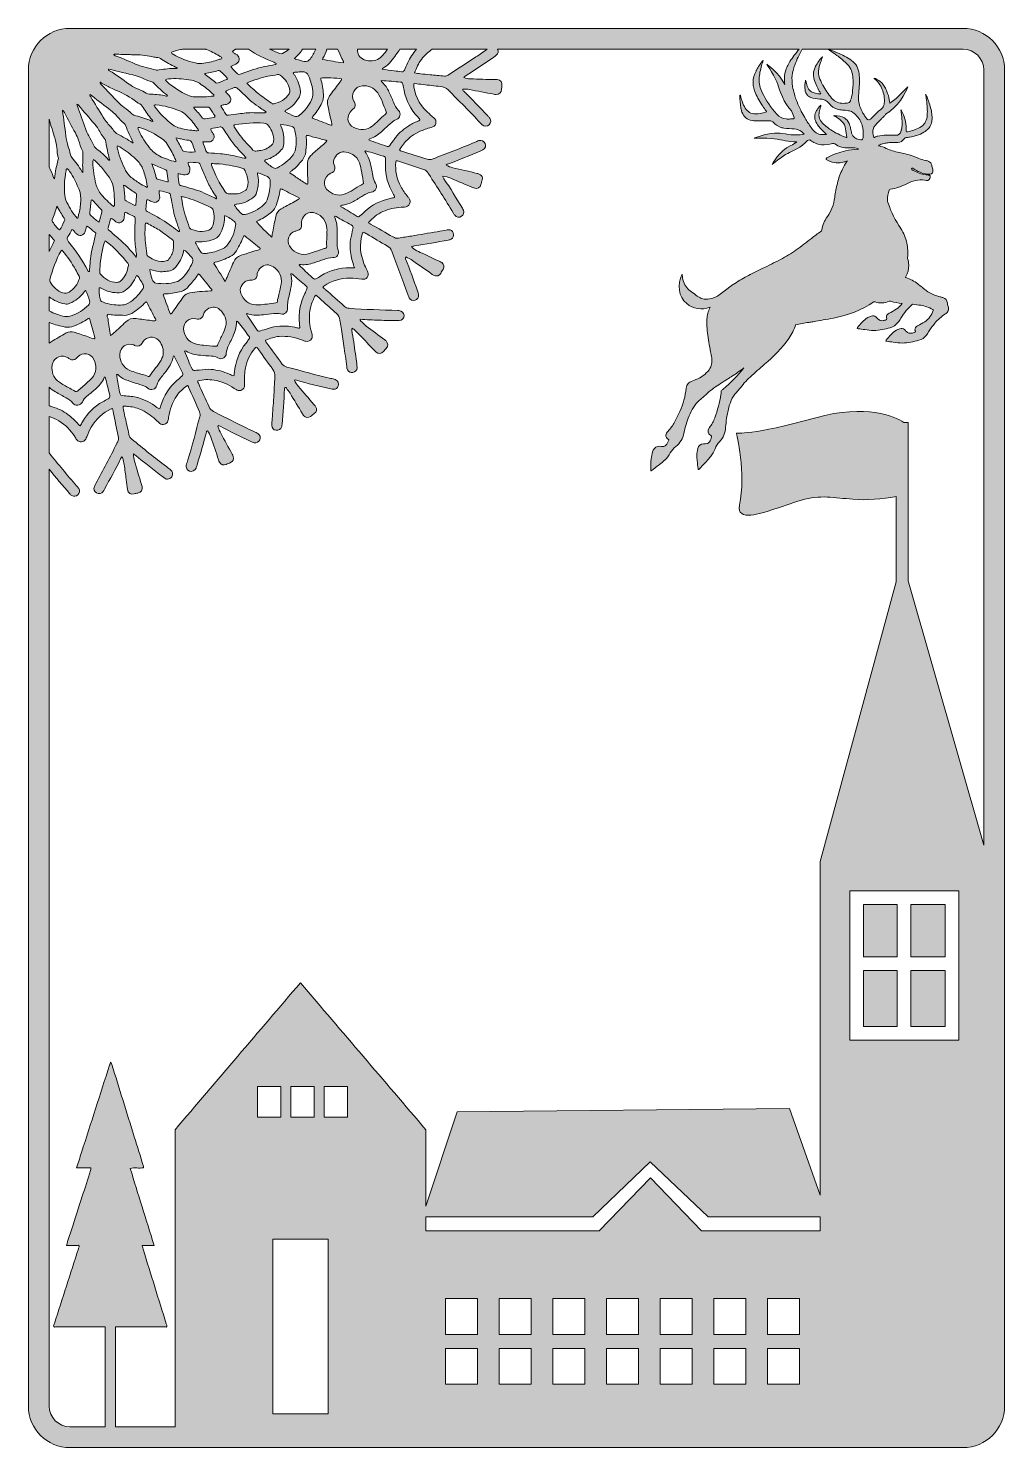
# Model space of a CAD drawing. Header units: centimetres. Extents: x 0.6 to 13.3, y -19.2 to -0.8.
import ezdxf

# ---------------------------------------------------------------- set-up
doc = ezdxf.new("R2010")
doc.units = ezdxf.units.CM
doc.header["$MEASUREMENT"] = 0
doc.layers.add('Layer 1', color=7, linetype='Continuous')

# ---------------------------------------------------------------- blocks, each defined once
blk = doc.blocks.new('block 2')
at = {"layer": 'Layer 1', "true_color": 0x6f3415}
h = blk.add_hatch(color=36, dxfattribs=at)
h.dxf.hatch_style = 2
edge = h.paths.add_edge_path()
edge.add_spline(control_points=[(12.794, -0.776), (12.794, -0.776), (5.885, -0.776), (5.885, -0.776), (5.885, -0.776), (5.683, -0.776), (5.683, -0.776), (5.683, -0.776), (5.465, -0.776), (5.465, -0.776), (5.465, -0.776), (5.303, -0.776), (5.303, -0.776), (5.303, -0.776), (4.918, -0.776), (4.918, -0.776), (4.918, -0.776), (4.66, -0.776), (4.66, -0.776), (4.66, -0.776), (4.518, -0.776), (4.518, -0.776), (4.518, -0.776), (4.374, -0.776), (4.374, -0.776), (4.374, -0.776), (4.199, -0.776), (4.199, -0.776), (4.199, -0.776), (4.026, -0.776), (4.026, -0.776), (4.026, -0.776), (3.776, -0.776), (3.776, -0.776), (3.776, -0.776), (3.5, -0.776), (3.5, -0.776), (3.5, -0.776), (3.329, -0.776), (3.329, -0.776), (3.329, -0.776), (2.944, -0.776), (2.944, -0.776), (2.944, -0.776), (2.637, -0.776), (2.637, -0.776), (2.637, -0.776), (1.176, -0.776), (1.176, -0.776), (0.878, -0.776), (0.635, -1.019), (0.635, -1.317), (0.635, -1.317), (0.635, -2.01), (0.635, -2.01), (0.635, -2.01), (0.635, -2.614), (0.635, -2.614), (0.635, -2.614), (0.635, -3.474), (0.635, -3.474), (0.635, -3.474), (0.635, -3.643), (0.635, -3.643), (0.635, -3.643), (0.635, -4.021), (0.635, -4.021), (0.635, -4.021), (0.635, -4.077), (0.635, -4.077), (0.635, -4.077), (0.635, -4.278), (0.635, -4.278), (0.635, -4.278), (0.635, -4.46), (0.635, -4.46), (0.635, -4.46), (0.635, -4.607), (0.635, -4.607), (0.635, -4.607), (0.635, -4.862), (0.635, -4.862), (0.635, -4.862), (0.635, -5.456), (0.635, -5.456), (0.635, -5.456), (0.635, -5.692), (0.635, -5.692), (0.635, -5.692), (0.635, -5.831), (0.635, -5.831), (0.635, -5.831), (0.635, -6.313), (0.635, -6.313), (0.635, -6.313), (0.635, -6.526), (0.635, -6.526), (0.635, -6.526), (0.635, -18.698), (0.635, -18.698), (0.635, -18.996), (0.878, -19.239), (1.176, -19.239), (1.176, -19.239), (1.632, -19.239), (1.632, -19.239), (1.632, -19.239), (1.769, -19.239), (1.769, -19.239), (1.769, -19.239), (12.794, -19.239), (12.794, -19.239), (13.092, -19.239), (13.335, -18.996), (13.335, -18.698), (13.335, -18.698), (13.335, -1.317), (13.335, -1.317), (13.335, -1.019), (13.092, -0.776), (12.794, -0.776)], knot_values=[0, 0, 0, 0, 1, 1, 1, 2, 2, 2, 3, 3, 3, 4, 4, 4, 5, 5, 5, 6, 6, 6, 7, 7, 7, 8, 8, 8, 9, 9, 9, 10, 10, 10, 11, 11, 11, 12, 12, 12, 13, 13, 13, 14, 14, 14, 15, 15, 15, 16, 16, 16, 17, 17, 17, 18, 18, 18, 19, 19, 19, 20, 20, 20, 21, 21, 21, 22, 22, 22, 23, 23, 23, 24, 24, 24, 25, 25, 25, 26, 26, 26, 27, 27, 27, 28, 28, 28, 29, 29, 29, 30, 30, 30, 31, 31, 31, 32, 32, 32, 33, 33, 33, 34, 34, 34, 35, 35, 35, 36, 36, 36, 37, 37, 37, 38, 38, 38, 39, 39, 39, 40, 40, 40, 40], degree=3, periodic=1)
edge = h.paths.add_edge_path()
edge.add_spline(control_points=[(10.964, -1.147), (10.963, -1.148), (10.962, -1.149), (10.962, -1.149), (10.928, -1.186), (10.899, -1.226), (10.876, -1.27), (10.84, -1.335), (10.842, -1.401), (10.867, -1.467), (10.883, -1.507), (10.899, -1.546), (10.919, -1.584), (10.926, -1.596), (10.933, -1.608), (10.94, -1.619), (10.944, -1.626), (10.944, -1.629), (10.935, -1.628), (10.934, -1.628), (10.933, -1.628), (10.932, -1.628), (10.898, -1.626), (10.865, -1.621), (10.833, -1.606), (10.818, -1.598), (10.803, -1.589), (10.792, -1.575), (10.789, -1.572), (10.786, -1.567), (10.784, -1.563), (10.772, -1.54), (10.763, -1.517), (10.757, -1.492), (10.754, -1.477), (10.75, -1.463), (10.746, -1.448), (10.742, -1.466), (10.739, -1.484), (10.738, -1.502), (10.736, -1.516), (10.736, -1.529), (10.737, -1.543), (10.737, -1.559), (10.739, -1.576), (10.742, -1.592), (10.746, -1.61), (10.753, -1.625), (10.762, -1.637), (10.771, -1.649), (10.782, -1.659), (10.795, -1.666), (10.801, -1.67), (10.807, -1.673), (10.814, -1.675), (10.851, -1.69), (10.89, -1.694), (10.929, -1.695), (10.951, -1.696), (10.971, -1.698), (10.989, -1.705), (11.007, -1.712), (11.023, -1.723), (11.037, -1.738), (11.049, -1.752), (11.063, -1.765), (11.076, -1.778), (11.108, -1.809), (11.145, -1.829), (11.19, -1.835), (11.214, -1.837), (11.237, -1.84), (11.261, -1.842), (11.275, -1.844), (11.289, -1.845), (11.304, -1.847), (11.322, -1.85), (11.341, -1.855), (11.357, -1.867), (11.41, -1.905), (11.447, -1.951), (11.47, -2.003), (11.475, -2.015), (11.48, -2.028), (11.483, -2.042), (11.488, -2.06), (11.492, -2.078), (11.494, -2.097), (11.497, -2.126), (11.498, -2.156), (11.495, -2.187), (11.494, -2.192), (11.494, -2.197), (11.493, -2.201), (11.488, -2.227), (11.474, -2.231), (11.442, -2.223), (11.397, -2.212), (11.361, -2.19), (11.347, -2.146), (11.345, -2.141), (11.344, -2.135), (11.343, -2.129), (11.343, -2.128), (11.343, -2.127), (11.342, -2.127), (11.34, -2.115), (11.338, -2.104), (11.335, -2.093), (11.331, -2.076), (11.326, -2.059), (11.322, -2.042), (11.319, -2.032), (11.316, -2.023), (11.312, -2.014), (11.298, -1.982), (11.277, -1.958), (11.25, -1.942), (11.215, -1.921), (11.17, -1.912), (11.119, -1.912), (11.117, -1.911), (11.115, -1.911), (11.112, -1.911), (11.115, -1.913), (11.117, -1.914), (11.12, -1.916), (11.128, -1.92), (11.136, -1.924), (11.143, -1.929), (11.205, -1.963), (11.254, -2.008), (11.266, -2.082), (11.273, -2.12), (11.278, -2.157), (11.281, -2.197), (11.274, -2.195), (11.27, -2.194), (11.265, -2.192), (11.199, -2.167), (11.135, -2.136), (11.075, -2.097), (11.03, -2.068), (10.987, -2.036), (10.953, -1.994), (10.93, -1.967), (10.918, -1.936), (10.92, -1.9), (10.922, -1.877), (10.925, -1.854), (10.931, -1.832), (10.931, -1.832), (10.931, -1.831), (10.931, -1.831), (10.934, -1.818), (10.937, -1.805), (10.941, -1.792), (10.941, -1.791), (10.942, -1.79), (10.942, -1.79), (10.944, -1.786), (10.946, -1.781), (10.944, -1.775), (10.941, -1.778), (10.938, -1.781), (10.935, -1.784), (10.927, -1.792), (10.92, -1.8), (10.913, -1.808), (10.904, -1.819), (10.896, -1.831), (10.889, -1.844), (10.885, -1.851), (10.881, -1.858), (10.878, -1.866), (10.857, -1.915), (10.861, -1.963), (10.89, -2.012), (10.894, -2.018), (10.898, -2.025), (10.902, -2.031), (10.922, -2.06), (10.945, -2.086), (10.971, -2.111), (10.985, -2.125), (11, -2.139), (11.018, -2.155), (10.962, -2.159), (10.91, -2.163), (10.867, -2.123), (10.853, -2.109), (10.839, -2.094), (10.827, -2.078), (10.799, -2.04), (10.772, -2), (10.748, -1.96), (10.73, -1.93), (10.712, -1.9), (10.696, -1.869), (10.692, -1.86), (10.687, -1.851), (10.683, -1.842), (10.665, -1.806), (10.649, -1.77), (10.635, -1.733), (10.626, -1.711), (10.618, -1.689), (10.611, -1.667), (10.607, -1.654), (10.603, -1.642), (10.6, -1.629), (10.59, -1.598), (10.583, -1.565), (10.577, -1.532), (10.574, -1.516), (10.572, -1.499), (10.57, -1.482), (10.57, -1.476), (10.569, -1.47), (10.569, -1.464), (10.569, -1.461), (10.569, -1.458), (10.569, -1.456), (10.569, -1.456), (10.569, -1.455), (10.569, -1.455), (10.567, -1.41), (10.572, -1.366), (10.583, -1.323), (10.588, -1.299), (10.596, -1.277), (10.605, -1.254), (10.632, -1.182), (10.665, -1.114), (10.702, -1.047), (10.702, -1.047), (11.042, -1.047), (11.042, -1.047), (11.041, -1.048), (11.041, -1.049), (11.04, -1.05), (11.047, -1.054), (11.054, -1.059), (11.06, -1.063), (11.064, -1.065), (11.067, -1.067), (11.07, -1.07), (11.098, -1.088), (11.126, -1.107), (11.153, -1.127), (11.195, -1.158), (11.236, -1.192), (11.275, -1.229), (11.29, -1.244), (11.304, -1.26), (11.316, -1.277), (11.318, -1.28), (11.319, -1.283), (11.321, -1.286), (11.337, -1.312), (11.349, -1.339), (11.355, -1.371), (11.357, -1.379), (11.358, -1.387), (11.359, -1.395), (11.36, -1.402), (11.36, -1.409), (11.361, -1.415), (11.365, -1.472), (11.364, -1.529), (11.358, -1.586), (11.354, -1.622), (11.348, -1.657), (11.338, -1.692), (11.336, -1.698), (11.335, -1.704), (11.332, -1.709), (11.331, -1.713), (11.33, -1.717), (11.328, -1.72), (11.319, -1.736), (11.305, -1.746), (11.286, -1.749), (11.284, -1.749), (11.281, -1.749), (11.279, -1.749), (11.221, -1.757), (11.168, -1.75), (11.123, -1.718), (11.121, -1.717), (11.119, -1.716), (11.118, -1.714), (11.106, -1.706), (11.095, -1.696), (11.085, -1.684), (11.04, -1.632), (11.003, -1.575), (10.97, -1.516), (10.969, -1.513), (10.968, -1.511), (10.966, -1.509), (10.949, -1.478), (10.934, -1.444), (10.922, -1.41), (10.913, -1.385), (10.911, -1.359), (10.914, -1.332), (10.919, -1.293), (10.928, -1.255), (10.941, -1.218), (10.948, -1.196), (10.957, -1.174), (10.965, -1.151), (10.966, -1.149), (10.967, -1.147), (10.967, -1.145), (10.966, -1.146), (10.965, -1.147), (10.964, -1.147)], knot_values=[0, 0, 0, 0, 1, 1, 1, 2, 2, 2, 3, 3, 3, 4, 4, 4, 5, 5, 5, 6, 6, 6, 7, 7, 7, 8, 8, 8, 9, 9, 9, 10, 10, 10, 11, 11, 11, 12, 12, 12, 13, 13, 13, 14, 14, 14, 15, 15, 15, 16, 16, 16, 17, 17, 17, 18, 18, 18, 19, 19, 19, 20, 20, 20, 21, 21, 21, 22, 22, 22, 23, 23, 23, 24, 24, 24, 25, 25, 25, 26, 26, 26, 27, 27, 27, 28, 28, 28, 29, 29, 29, 30, 30, 30, 31, 31, 31, 32, 32, 32, 33, 33, 33, 34, 34, 34, 35, 35, 35, 36, 36, 36, 37, 37, 37, 38, 38, 38, 39, 39, 39, 40, 40, 40, 41, 41, 41, 42, 42, 42, 43, 43, 43, 44, 44, 44, 45, 45, 45, 46, 46, 46, 47, 47, 47, 48, 48, 48, 49, 49, 49, 50, 50, 50, 51, 51, 51, 52, 52, 52, 53, 53, 53, 54, 54, 54, 55, 55, 55, 56, 56, 56, 57, 57, 57, 58, 58, 58, 59, 59, 59, 60, 60, 60, 61, 61, 61, 62, 62, 62, 63, 63, 63, 64, 64, 64, 65, 65, 65, 66, 66, 66, 67, 67, 67, 68, 68, 68, 69, 69, 69, 70, 70, 70, 71, 71, 71, 72, 72, 72, 73, 73, 73, 74, 74, 74, 75, 75, 75, 76, 76, 76, 77, 77, 77, 78, 78, 78, 79, 79, 79, 80, 80, 80, 81, 81, 81, 82, 82, 82, 83, 83, 83, 84, 84, 84, 85, 85, 85, 86, 86, 86, 87, 87, 87, 88, 88, 88, 89, 89, 89, 90, 90, 90, 91, 91, 91, 92, 92, 92, 93, 93, 93, 94, 94, 94, 95, 95, 95, 96, 96, 96, 97, 97, 97, 98, 98, 98, 99, 99, 99, 100, 100, 100, 101, 101, 101, 102, 102, 102, 103, 103, 103, 104, 104, 104, 105, 105, 105, 106, 106, 106, 106], degree=3, periodic=1)
edge = h.paths.add_edge_path()
edge.add_spline(control_points=[(5.89, -1.047), (5.89, -1.047), (6.604, -1.047), (6.604, -1.047), (6.554, -1.081), (6.506, -1.116), (6.456, -1.148), (6.336, -1.227), (6.216, -1.305), (6.096, -1.383), (6.081, -1.393), (6.068, -1.4), (6.049, -1.398), (5.986, -1.391), (5.923, -1.386), (5.86, -1.38), (5.819, -1.376), (5.779, -1.372), (5.738, -1.367), (5.713, -1.364), (5.688, -1.36), (5.66, -1.356), (5.683, -1.292), (5.708, -1.233), (5.748, -1.181), (5.789, -1.128), (5.837, -1.084), (5.89, -1.047)], knot_values=[0, 0, 0, 0, 1, 1, 1, 2, 2, 2, 3, 3, 3, 4, 4, 4, 5, 5, 5, 6, 6, 6, 7, 7, 7, 8, 8, 8, 9, 9, 9, 9], degree=3, periodic=1)
edge = h.paths.add_edge_path()
edge.add_spline(control_points=[(5.686, -1.047), (5.637, -1.101), (5.596, -1.16), (5.567, -1.227), (5.554, -1.259), (5.54, -1.29), (5.526, -1.321), (5.52, -1.335), (5.51, -1.342), (5.494, -1.34), (5.46, -1.336), (5.426, -1.333), (5.392, -1.329), (5.342, -1.323), (5.291, -1.315), (5.237, -1.308), (5.241, -1.3), (5.242, -1.298), (5.243, -1.297), (5.311, -1.261), (5.36, -1.204), (5.403, -1.142), (5.421, -1.115), (5.439, -1.088), (5.458, -1.062), (5.461, -1.057), (5.464, -1.052), (5.468, -1.047), (5.468, -1.047), (5.686, -1.047), (5.686, -1.047)], knot_values=[0, 0, 0, 0, 1, 1, 1, 2, 2, 2, 3, 3, 3, 4, 4, 4, 5, 5, 5, 6, 6, 6, 7, 7, 7, 8, 8, 8, 9, 9, 9, 10, 10, 10, 10], degree=3, periodic=1)
edge = h.paths.add_edge_path()
edge.add_spline(control_points=[(4.161, -4.617), (4.163, -4.634), (4.164, -4.651), (4.166, -4.669), (4.154, -4.681), (4.14, -4.673), (4.128, -4.67), (4.055, -4.65), (3.98, -4.649), (3.905, -4.65), (3.853, -4.651), (3.804, -4.664), (3.755, -4.679), (3.721, -4.69), (3.687, -4.702), (3.653, -4.712), (3.637, -4.717), (3.623, -4.715), (3.613, -4.7), (3.567, -4.632), (3.52, -4.565), (3.475, -4.497), (3.474, -4.496), (3.474, -4.493), (3.474, -4.492), (3.479, -4.486), (3.486, -4.487), (3.492, -4.489), (3.558, -4.514), (3.626, -4.51), (3.694, -4.502), (3.738, -4.497), (3.782, -4.491), (3.826, -4.485), (3.857, -4.482), (3.887, -4.483), (3.917, -4.491), (3.965, -4.505), (4.015, -4.466), (4.008, -4.417), (4.001, -4.363), (4.013, -4.312), (4.026, -4.261), (4.036, -4.22), (4.044, -4.178), (4.053, -4.136), (4.063, -4.088), (4.064, -4.038), (4.052, -3.989), (4.051, -3.983), (4.051, -3.976), (4.051, -3.97), (4.059, -3.967), (4.065, -3.971), (4.07, -3.975), (4.13, -4.027), (4.189, -4.078), (4.248, -4.129), (4.26, -4.139), (4.265, -4.149), (4.258, -4.164), (4.248, -4.184), (4.241, -4.206), (4.231, -4.225), (4.167, -4.349), (4.148, -4.48), (4.161, -4.617)], knot_values=[0, 0, 0, 0, 1, 1, 1, 2, 2, 2, 3, 3, 3, 4, 4, 4, 5, 5, 5, 6, 6, 6, 7, 7, 7, 8, 8, 8, 9, 9, 9, 10, 10, 10, 11, 11, 11, 12, 12, 12, 13, 13, 13, 14, 14, 14, 15, 15, 15, 16, 16, 16, 17, 17, 17, 18, 18, 18, 19, 19, 19, 20, 20, 20, 21, 21, 21, 22, 22, 22, 22], degree=3, periodic=1)
edge = h.paths.add_edge_path()
edge.add_spline(control_points=[(2.942, -1.047), (2.945, -1.048), (2.948, -1.05), (2.951, -1.051), (3.008, -1.075), (3.065, -1.099), (3.115, -1.135), (3.128, -1.145), (3.153, -1.144), (3.151, -1.163), (3.149, -1.179), (3.125, -1.173), (3.111, -1.179), (3.05, -1.206), (2.985, -1.219), (2.919, -1.23), (2.881, -1.236), (2.844, -1.235), (2.808, -1.226), (2.706, -1.201), (2.609, -1.166), (2.518, -1.112), (2.515, -1.111), (2.512, -1.109), (2.509, -1.107), (2.504, -1.103), (2.496, -1.101), (2.496, -1.093), (2.495, -1.083), (2.504, -1.084), (2.51, -1.082), (2.546, -1.069), (2.582, -1.059), (2.618, -1.051), (2.625, -1.05), (2.631, -1.049), (2.638, -1.047), (2.638, -1.047), (2.942, -1.047), (2.942, -1.047)], knot_values=[0, 0, 0, 0, 1, 1, 1, 2, 2, 2, 3, 3, 3, 4, 4, 4, 5, 5, 5, 6, 6, 6, 7, 7, 7, 8, 8, 8, 9, 9, 9, 10, 10, 10, 11, 11, 11, 12, 12, 12, 13, 13, 13, 13], degree=3, periodic=1)
edge = h.paths.add_edge_path()
edge.add_spline(control_points=[(3.499, -1.047), (3.499, -1.047), (3.499, -1.048), (3.499, -1.048), (3.602, -1.116), (3.712, -1.171), (3.827, -1.216), (3.838, -1.22), (3.848, -1.226), (3.858, -1.232), (3.86, -1.233), (3.86, -1.24), (3.858, -1.241), (3.854, -1.244), (3.849, -1.245), (3.844, -1.246), (3.799, -1.255), (3.753, -1.264), (3.708, -1.272), (3.607, -1.292), (3.513, -1.331), (3.416, -1.365), (3.37, -1.381), (3.369, -1.382), (3.334, -1.345), (3.313, -1.321), (3.288, -1.3), (3.269, -1.274), (3.279, -1.263), (3.291, -1.26), (3.302, -1.255), (3.313, -1.251), (3.324, -1.247), (3.335, -1.242), (3.388, -1.216), (3.395, -1.159), (3.349, -1.122), (3.339, -1.115), (3.329, -1.109), (3.319, -1.102), (3.31, -1.095), (3.298, -1.091), (3.291, -1.078), (3.297, -1.064), (3.313, -1.059), (3.325, -1.051), (3.326, -1.05), (3.328, -1.048), (3.33, -1.047), (3.33, -1.047), (3.499, -1.047), (3.499, -1.047)], knot_values=[0, 0, 0, 0, 1, 1, 1, 2, 2, 2, 3, 3, 3, 4, 4, 4, 5, 5, 5, 6, 6, 6, 7, 7, 7, 8, 8, 8, 9, 9, 9, 10, 10, 10, 11, 11, 11, 12, 12, 12, 13, 13, 13, 14, 14, 14, 15, 15, 15, 16, 16, 16, 17, 17, 17, 17], degree=3, periodic=1)
edge = h.paths.add_edge_path()
edge.add_spline(control_points=[(4.473, -1.634), (4.467, -1.566), (4.458, -1.498), (4.439, -1.433), (4.438, -1.43), (4.44, -1.426), (4.441, -1.423), (4.484, -1.416), (4.65, -1.422), (4.71, -1.433), (4.712, -1.45), (4.699, -1.46), (4.69, -1.472), (4.649, -1.526), (4.608, -1.581), (4.567, -1.635), (4.558, -1.647), (4.549, -1.66), (4.542, -1.674), (4.528, -1.7), (4.521, -1.726), (4.526, -1.757), (4.54, -1.834), (4.558, -1.911), (4.577, -1.987), (4.581, -2.003), (4.587, -2.019), (4.583, -2.036), (4.583, -2.036), (4.583, -2.036), (4.583, -2.036), (4.583, -2.036), (4.584, -2.037), (4.584, -2.037), (4.584, -2.037), (4.582, -2.037), (4.582, -2.037), (4.582, -2.037), (4.583, -2.036), (4.583, -2.036), (4.574, -2.039), (4.566, -2.037), (4.558, -2.033), (4.484, -2.004), (4.41, -1.975), (4.335, -1.945), (4.332, -1.944), (4.33, -1.941), (4.327, -1.939), (4.328, -1.926), (4.339, -1.918), (4.346, -1.91), (4.391, -1.86), (4.424, -1.801), (4.454, -1.743), (4.471, -1.711), (4.477, -1.673), (4.473, -1.634)], knot_values=[0, 0, 0, 0, 1, 1, 1, 2, 2, 2, 3, 3, 3, 4, 4, 4, 5, 5, 5, 6, 6, 6, 7, 7, 7, 8, 8, 8, 9, 9, 9, 10, 10, 10, 11, 11, 11, 12, 12, 12, 13, 13, 13, 14, 14, 14, 15, 15, 15, 16, 16, 16, 17, 17, 17, 18, 18, 18, 19, 19, 19, 19], degree=3, periodic=1)
edge = h.paths.add_edge_path()
edge.add_spline(control_points=[(4.658, -1.047), (4.676, -1.087), (4.695, -1.127), (4.714, -1.166), (4.723, -1.184), (4.734, -1.201), (4.735, -1.226), (4.643, -1.215), (4.553, -1.194), (4.462, -1.182), (4.464, -1.175), (4.464, -1.17), (4.466, -1.165), (4.487, -1.127), (4.504, -1.088), (4.518, -1.047), (4.518, -1.047), (4.658, -1.047), (4.658, -1.047)], knot_values=[0, 0, 0, 0, 1, 1, 1, 2, 2, 2, 3, 3, 3, 4, 4, 4, 5, 5, 5, 6, 6, 6, 6], degree=3, periodic=1)
edge = h.paths.add_edge_path()
edge.add_spline(control_points=[(4.512, -3.628), (4.502, -3.64), (4.484, -3.638), (4.47, -3.643), (4.424, -3.661), (4.377, -3.677), (4.33, -3.692), (4.306, -3.7), (4.281, -3.707), (4.257, -3.712), (4.158, -3.733), (4.071, -3.676), (4.031, -3.607), (3.989, -3.535), (4.026, -3.441), (4.105, -3.415), (4.112, -3.413), (4.118, -3.412), (4.125, -3.41), (4.175, -3.397), (4.194, -3.373), (4.187, -3.322), (4.182, -3.286), (4.192, -3.255), (4.213, -3.226), (4.25, -3.175), (4.304, -3.158), (4.367, -3.18), (4.462, -3.214), (4.511, -3.28), (4.519, -3.384), (4.521, -3.408), (4.519, -3.432), (4.519, -3.456), (4.519, -3.456), (4.52, -3.456), (4.521, -3.456), (4.519, -3.486), (4.517, -3.517), (4.515, -3.548), (4.514, -3.56), (4.515, -3.572), (4.514, -3.583), (4.512, -3.598), (4.524, -3.615), (4.512, -3.628)], knot_values=[0, 0, 0, 0, 1, 1, 1, 2, 2, 2, 3, 3, 3, 4, 4, 4, 5, 5, 5, 6, 6, 6, 7, 7, 7, 8, 8, 8, 9, 9, 9, 10, 10, 10, 11, 11, 11, 12, 12, 12, 13, 13, 13, 14, 14, 14, 15, 15, 15, 15], degree=3, periodic=1)
edge = h.paths.add_edge_path()
edge.add_spline(control_points=[(2.294, -4.089), (2.275, -4.085), (2.263, -4.077), (2.256, -4.06), (2.253, -4.054), (2.248, -4.048), (2.246, -4.042), (2.233, -4.002), (2.221, -3.961), (2.213, -3.912), (2.249, -3.92), (2.278, -3.931), (2.308, -3.936), (2.367, -3.948), (2.424, -3.94), (2.481, -3.929), (2.508, -3.923), (2.53, -3.907), (2.548, -3.885), (2.598, -3.827), (2.634, -3.763), (2.651, -3.688), (2.653, -3.679), (2.654, -3.671), (2.656, -3.663), (2.667, -3.659), (2.672, -3.666), (2.678, -3.671), (2.707, -3.699), (2.736, -3.725), (2.76, -3.756), (2.776, -3.777), (2.779, -3.798), (2.768, -3.823), (2.735, -3.9), (2.692, -3.971), (2.631, -4.03), (2.61, -4.05), (2.586, -4.067), (2.557, -4.074), (2.47, -4.098), (2.383, -4.105), (2.294, -4.089)], knot_values=[0, 0, 0, 0, 1, 1, 1, 2, 2, 2, 3, 3, 3, 4, 4, 4, 5, 5, 5, 6, 6, 6, 7, 7, 7, 8, 8, 8, 9, 9, 9, 10, 10, 10, 11, 11, 11, 12, 12, 12, 13, 13, 13, 14, 14, 14, 14], degree=3, periodic=1)
edge = h.paths.add_edge_path()
edge.add_spline(control_points=[(2.39, -4.99), (2.39, -5.027), (2.379, -5.061), (2.361, -5.092), (2.34, -5.128), (2.315, -5.16), (2.29, -5.193), (2.264, -5.226), (2.239, -5.261), (2.214, -5.295), (2.208, -5.302), (2.202, -5.307), (2.193, -5.303), (2.144, -5.283), (2.092, -5.273), (2.041, -5.256), (2.013, -5.247), (1.983, -5.237), (1.955, -5.225), (1.868, -5.189), (1.823, -5.108), (1.824, -5.018), (1.826, -4.922), (1.918, -4.861), (2.008, -4.895), (2.014, -4.898), (2.02, -4.901), (2.027, -4.904), (2.063, -4.916), (2.093, -4.906), (2.115, -4.873), (2.119, -4.866), (2.123, -4.858), (2.128, -4.851), (2.175, -4.784), (2.27, -4.775), (2.329, -4.832), (2.363, -4.864), (2.395, -4.94), (2.39, -4.99)], knot_values=[0, 0, 0, 0, 1, 1, 1, 2, 2, 2, 3, 3, 3, 4, 4, 4, 5, 5, 5, 6, 6, 6, 7, 7, 7, 8, 8, 8, 9, 9, 9, 10, 10, 10, 11, 11, 11, 12, 12, 12, 13, 13, 13, 13], degree=3, periodic=1)
edge = h.paths.add_edge_path()
edge.add_spline(control_points=[(1.437, -1.632), (1.437, -1.632), (1.439, -1.63), (1.439, -1.63), (1.439, -1.63), (1.439, -1.63), (1.44, -1.631), (1.44, -1.631), (1.44, -1.631), (1.44, -1.631), (1.44, -1.631), (1.44, -1.631), (1.44, -1.631), (1.444, -1.644), (1.457, -1.65), (1.467, -1.658), (1.546, -1.72), (1.626, -1.781), (1.706, -1.843), (1.732, -1.862), (1.756, -1.884), (1.778, -1.907), (1.813, -1.944), (1.844, -1.986), (1.886, -2.016), (1.894, -2.021), (1.897, -2.029), (1.9, -2.037), (1.927, -2.114), (1.96, -2.188), (1.999, -2.26), (1.999, -2.261), (1.998, -2.263), (1.998, -2.265), (1.995, -2.265), (1.991, -2.267), (1.99, -2.266), (1.928, -2.221), (1.861, -2.184), (1.792, -2.15), (1.776, -2.142), (1.765, -2.132), (1.754, -2.117), (1.726, -2.079), (1.695, -2.043), (1.663, -2.007), (1.643, -1.984), (1.625, -1.959), (1.609, -1.933), (1.555, -1.844), (1.5, -1.756), (1.446, -1.667), (1.439, -1.656), (1.429, -1.645), (1.44, -1.631), (1.44, -1.631), (1.437, -1.632), (1.437, -1.632)], knot_values=[0, 0, 0, 0, 1, 1, 1, 2, 2, 2, 3, 3, 3, 4, 4, 4, 5, 5, 5, 6, 6, 6, 7, 7, 7, 8, 8, 8, 9, 9, 9, 10, 10, 10, 11, 11, 11, 12, 12, 12, 13, 13, 13, 14, 14, 14, 15, 15, 15, 16, 16, 16, 17, 17, 17, 18, 18, 18, 19, 19, 19, 19], degree=3, periodic=1)
edge = h.paths.add_edge_path()
edge.add_spline(control_points=[(1.57, -1.478), (1.57, -1.478), (1.57, -1.477), (1.57, -1.477), (1.571, -1.477), (1.571, -1.477), (1.572, -1.478), (1.613, -1.506), (1.66, -1.525), (1.705, -1.548), (1.729, -1.56), (1.754, -1.573), (1.779, -1.583), (1.873, -1.622), (1.963, -1.671), (2.044, -1.735), (2.05, -1.74), (2.057, -1.746), (2.065, -1.748), (2.094, -1.758), (2.111, -1.78), (2.127, -1.805), (2.161, -1.86), (2.198, -1.913), (2.241, -1.961), (2.247, -1.968), (2.257, -1.974), (2.253, -1.986), (2.253, -1.986), (2.253, -1.986), (2.253, -1.986), (2.254, -1.986), (2.254, -1.986), (2.254, -1.986), (2.255, -1.986), (2.256, -1.986), (2.256, -1.986), (2.258, -1.988), (2.257, -1.989), (2.254, -1.986), (2.253, -1.987), (2.253, -1.987), (2.252, -1.987), (2.252, -1.987), (2.253, -1.986), (2.253, -1.986), (2.248, -1.985), (2.242, -1.985), (2.238, -1.983), (2.172, -1.952), (2.101, -1.932), (2.031, -1.913), (2.012, -1.909), (1.997, -1.9), (1.983, -1.887), (1.95, -1.857), (1.914, -1.831), (1.879, -1.805), (1.853, -1.786), (1.829, -1.764), (1.806, -1.741), (1.734, -1.664), (1.661, -1.588), (1.588, -1.511), (1.579, -1.502), (1.564, -1.495), (1.572, -1.478), (1.572, -1.478), (1.57, -1.478), (1.57, -1.478), (1.57, -1.481), (1.568, -1.48), (1.568, -1.478), (1.568, -1.478), (1.569, -1.478), (1.568, -1.477), (1.567, -1.476), (1.57, -1.474), (1.568, -1.477), (1.569, -1.478), (1.57, -1.478), (1.57, -1.478)], knot_values=[0, 0, 0, 0, 1, 1, 1, 2, 2, 2, 3, 3, 3, 4, 4, 4, 5, 5, 5, 6, 6, 6, 7, 7, 7, 8, 8, 8, 9, 9, 9, 10, 10, 10, 11, 11, 11, 12, 12, 12, 13, 13, 13, 14, 14, 14, 15, 15, 15, 16, 16, 16, 17, 17, 17, 18, 18, 18, 19, 19, 19, 20, 20, 20, 21, 21, 21, 22, 22, 22, 23, 23, 23, 24, 24, 24, 25, 25, 25, 26, 26, 26, 27, 27, 27, 27], degree=3, periodic=1)
edge = h.paths.add_edge_path()
edge.add_spline(control_points=[(2.037, -1.393), (2.055, -1.397), (2.073, -1.405), (2.09, -1.412), (2.141, -1.432), (2.189, -1.459), (2.242, -1.471), (2.251, -1.473), (2.257, -1.479), (2.263, -1.485), (2.319, -1.543), (2.378, -1.597), (2.442, -1.646), (2.443, -1.647), (2.442, -1.649), (2.443, -1.651), (2.439, -1.66), (2.431, -1.657), (2.426, -1.656), (2.363, -1.64), (2.298, -1.636), (2.233, -1.633), (2.202, -1.632), (2.175, -1.626), (2.147, -1.608), (2.115, -1.587), (2.077, -1.573), (2.041, -1.557), (2.007, -1.542), (1.975, -1.523), (1.944, -1.501), (1.861, -1.441), (1.777, -1.382), (1.691, -1.327), (1.684, -1.323), (1.671, -1.32), (1.676, -1.306), (1.675, -1.306), (1.675, -1.306), (1.675, -1.306), (1.675, -1.306), (1.671, -1.307), (1.671, -1.307), (1.671, -1.307), (1.674, -1.306), (1.674, -1.306), (1.675, -1.306), (1.675, -1.306), (1.675, -1.306), (1.675, -1.306), (1.676, -1.306), (1.676, -1.306), (1.676, -1.306), (1.676, -1.306), (1.676, -1.306), (1.797, -1.335), (1.917, -1.363), (2.037, -1.393)], knot_values=[0, 0, 0, 0, 1, 1, 1, 2, 2, 2, 3, 3, 3, 4, 4, 4, 5, 5, 5, 6, 6, 6, 7, 7, 7, 8, 8, 8, 9, 9, 9, 10, 10, 10, 11, 11, 11, 12, 12, 12, 13, 13, 13, 14, 14, 14, 15, 15, 15, 16, 16, 16, 17, 17, 17, 18, 18, 18, 19, 19, 19, 19], degree=3, periodic=1)
edge = h.paths.add_edge_path()
edge.add_spline(control_points=[(3.919, -2.046), (3.917, -2.042), (3.917, -2.036), (3.916, -2.032), (3.918, -2.03), (3.919, -2.028), (3.92, -2.028), (3.97, -2.03), (4.018, -2.037), (4.065, -2.054), (4.081, -2.059), (4.091, -2.069), (4.095, -2.085), (4.098, -2.095), (4.101, -2.105), (4.103, -2.115), (4.12, -2.192), (4.125, -2.27), (4.11, -2.348), (4.105, -2.376), (4.095, -2.401), (4.078, -2.423), (4.023, -2.495), (3.954, -2.549), (3.874, -2.591), (3.855, -2.601), (3.84, -2.6), (3.822, -2.59), (3.781, -2.568), (3.747, -2.536), (3.713, -2.506), (3.706, -2.5), (3.71, -2.491), (3.72, -2.488), (3.776, -2.474), (3.825, -2.447), (3.869, -2.411), (3.889, -2.395), (3.907, -2.377), (3.925, -2.358), (3.946, -2.337), (3.956, -2.31), (3.958, -2.28), (3.964, -2.199), (3.958, -2.12), (3.919, -2.046)], knot_values=[0, 0, 0, 0, 1, 1, 1, 2, 2, 2, 3, 3, 3, 4, 4, 4, 5, 5, 5, 6, 6, 6, 7, 7, 7, 8, 8, 8, 9, 9, 9, 10, 10, 10, 11, 11, 11, 12, 12, 12, 13, 13, 13, 14, 14, 14, 15, 15, 15, 15], degree=3, periodic=1)
edge = h.paths.add_edge_path()
edge.add_spline(control_points=[(4.25, -2.193), (4.248, -2.171), (4.255, -2.165), (4.277, -2.171), (4.3, -2.177), (4.323, -2.184), (4.346, -2.19), (4.399, -2.204), (4.451, -2.217), (4.504, -2.231), (4.509, -2.232), (4.513, -2.235), (4.518, -2.237), (4.514, -2.255), (4.5, -2.262), (4.489, -2.272), (4.445, -2.31), (4.401, -2.347), (4.357, -2.385), (4.34, -2.4), (4.325, -2.416), (4.309, -2.431), (4.283, -2.456), (4.27, -2.486), (4.268, -2.522), (4.263, -2.597), (4.268, -2.672), (4.269, -2.747), (4.27, -2.759), (4.27, -2.771), (4.27, -2.782), (4.27, -2.804), (4.264, -2.808), (4.247, -2.797), (4.203, -2.768), (4.159, -2.739), (4.115, -2.71), (4.088, -2.692), (4.062, -2.674), (4.036, -2.657), (4.04, -2.641), (4.051, -2.636), (4.061, -2.629), (4.115, -2.59), (4.156, -2.537), (4.202, -2.49), (4.219, -2.454), (4.243, -2.423), (4.243, -2.381), (4.243, -2.362), (4.246, -2.344), (4.249, -2.325), (4.255, -2.281), (4.255, -2.237), (4.25, -2.193)], knot_values=[0, 0, 0, 0, 1, 1, 1, 2, 2, 2, 3, 3, 3, 4, 4, 4, 5, 5, 5, 6, 6, 6, 7, 7, 7, 8, 8, 8, 9, 9, 9, 10, 10, 10, 11, 11, 11, 12, 12, 12, 13, 13, 13, 14, 14, 14, 15, 15, 15, 16, 16, 16, 17, 17, 17, 18, 18, 18, 18], degree=3, periodic=1)
edge = h.paths.add_edge_path()
edge.add_spline(control_points=[(3.046, -2.159), (3.039, -2.146), (3.03, -2.133), (3.023, -2.12), (3.017, -2.108), (3.004, -2.099), (3.007, -2.081), (3.048, -2.074), (3.09, -2.066), (3.131, -2.058), (3.145, -2.056), (3.154, -2.06), (3.162, -2.072), (3.18, -2.1), (3.201, -2.128), (3.219, -2.157), (3.281, -2.256), (3.356, -2.344), (3.438, -2.427), (3.447, -2.437), (3.456, -2.448), (3.464, -2.458), (3.465, -2.459), (3.465, -2.461), (3.465, -2.463), (3.457, -2.469), (3.449, -2.465), (3.441, -2.464), (3.374, -2.449), (3.308, -2.432), (3.241, -2.42), (3.206, -2.412), (3.17, -2.41), (3.134, -2.407), (3.083, -2.403), (3.032, -2.399), (2.981, -2.396), (2.96, -2.396), (2.951, -2.386), (2.945, -2.368), (2.932, -2.331), (2.919, -2.295), (2.904, -2.252), (2.936, -2.252), (2.96, -2.252), (2.984, -2.252), (3.004, -2.252), (3.021, -2.245), (3.033, -2.23), (3.052, -2.209), (3.059, -2.185), (3.046, -2.159)], knot_values=[0, 0, 0, 0, 1, 1, 1, 2, 2, 2, 3, 3, 3, 4, 4, 4, 5, 5, 5, 6, 6, 6, 7, 7, 7, 8, 8, 8, 9, 9, 9, 10, 10, 10, 11, 11, 11, 12, 12, 12, 13, 13, 13, 14, 14, 14, 15, 15, 15, 16, 16, 16, 17, 17, 17, 17], degree=3, periodic=1)
edge = h.paths.add_edge_path()
edge.add_spline(control_points=[(3.049, -1.936), (3.011, -1.943), (2.972, -1.949), (2.933, -1.955), (2.921, -1.957), (2.91, -1.955), (2.902, -1.944), (2.867, -1.896), (2.826, -1.855), (2.788, -1.812), (2.787, -1.811), (2.788, -1.809), (2.787, -1.8), (2.849, -1.8), (2.909, -1.8), (2.968, -1.8), (2.98, -1.8), (2.988, -1.804), (2.994, -1.813), (3.018, -1.85), (3.043, -1.887), (3.064, -1.92), (3.063, -1.935), (3.055, -1.935), (3.049, -1.936)], knot_values=[0, 0, 0, 0, 1, 1, 1, 2, 2, 2, 3, 3, 3, 4, 4, 4, 5, 5, 5, 6, 6, 6, 7, 7, 7, 8, 8, 8, 8], degree=3, periodic=1)
edge = h.paths.add_edge_path()
edge.add_spline(control_points=[(2.817, -2.058), (2.826, -2.074), (2.842, -2.085), (2.848, -2.106), (2.825, -2.113), (2.805, -2.106), (2.785, -2.104), (2.719, -2.1), (2.654, -2.088), (2.59, -2.069), (2.562, -2.06), (2.536, -2.048), (2.513, -2.03), (2.425, -1.963), (2.345, -1.886), (2.281, -1.795), (2.277, -1.789), (2.275, -1.783), (2.272, -1.778), (2.278, -1.766), (2.287, -1.769), (2.295, -1.77), (2.402, -1.782), (2.505, -1.809), (2.605, -1.85), (2.638, -1.864), (2.668, -1.884), (2.693, -1.909), (2.739, -1.955), (2.783, -2.003), (2.817, -2.058)], knot_values=[0, 0, 0, 0, 1, 1, 1, 2, 2, 2, 3, 3, 3, 4, 4, 4, 5, 5, 5, 6, 6, 6, 7, 7, 7, 8, 8, 8, 9, 9, 9, 10, 10, 10, 10], degree=3, periodic=1)
edge = h.paths.add_edge_path()
edge.add_spline(control_points=[(2.806, -2.382), (2.755, -2.389), (2.708, -2.385), (2.661, -2.38), (2.655, -2.379), (2.65, -2.373), (2.645, -2.369), (2.644, -2.368), (2.643, -2.366), (2.642, -2.365), (2.614, -2.312), (2.585, -2.26), (2.557, -2.208), (2.556, -2.207), (2.557, -2.205), (2.558, -2.2), (2.579, -2.205), (2.6, -2.21), (2.622, -2.215), (2.655, -2.222), (2.688, -2.23), (2.722, -2.232), (2.741, -2.233), (2.754, -2.241), (2.761, -2.26), (2.776, -2.3), (2.793, -2.338), (2.806, -2.382)], knot_values=[0, 0, 0, 0, 1, 1, 1, 2, 2, 2, 3, 3, 3, 4, 4, 4, 5, 5, 5, 6, 6, 6, 7, 7, 7, 8, 8, 8, 9, 9, 9, 9], degree=3, periodic=1)
edge = h.paths.add_edge_path()
edge.add_spline(control_points=[(2.375, -2.213), (2.402, -2.232), (2.424, -2.255), (2.442, -2.283), (2.478, -2.338), (2.513, -2.395), (2.534, -2.459), (2.54, -2.475), (2.556, -2.489), (2.554, -2.514), (2.479, -2.492), (2.409, -2.47), (2.343, -2.438), (2.29, -2.411), (2.246, -2.376), (2.211, -2.329), (2.159, -2.26), (2.111, -2.191), (2.075, -2.113), (2.07, -2.1), (2.065, -2.088), (2.06, -2.075), (2.059, -2.069), (2.064, -2.065), (2.069, -2.065), (2.077, -2.066), (2.086, -2.068), (2.094, -2.07), (2.195, -2.103), (2.287, -2.153), (2.375, -2.213)], knot_values=[0, 0, 0, 0, 1, 1, 1, 2, 2, 2, 3, 3, 3, 4, 4, 4, 5, 5, 5, 6, 6, 6, 7, 7, 7, 8, 8, 8, 9, 9, 9, 10, 10, 10, 10], degree=3, periodic=1)
edge = h.paths.add_edge_path()
edge.add_spline(control_points=[(2.455, -2.76), (2.457, -2.769), (2.45, -2.775), (2.443, -2.773), (2.4, -2.762), (2.358, -2.751), (2.316, -2.739), (2.307, -2.737), (2.301, -2.729), (2.299, -2.721), (2.285, -2.661), (2.266, -2.604), (2.241, -2.537), (2.305, -2.567), (2.357, -2.592), (2.412, -2.61), (2.427, -2.615), (2.435, -2.625), (2.437, -2.639), (2.443, -2.68), (2.449, -2.72), (2.455, -2.76)], knot_values=[0, 0, 0, 0, 1, 1, 1, 2, 2, 2, 3, 3, 3, 4, 4, 4, 5, 5, 5, 6, 6, 6, 7, 7, 7, 7], degree=3, periodic=1)
edge = h.paths.add_edge_path()
edge.add_spline(control_points=[(2.209, -3.015), (2.22, -3.019), (2.23, -3.025), (2.241, -3.03), (2.268, -3.045), (2.294, -3.043), (2.317, -3.024), (2.339, -3.007), (2.347, -2.984), (2.342, -2.956), (2.338, -2.937), (2.337, -2.919), (2.335, -2.9), (2.334, -2.891), (2.34, -2.886), (2.347, -2.888), (2.387, -2.897), (2.426, -2.908), (2.466, -2.918), (2.478, -2.921), (2.481, -2.931), (2.483, -2.941), (2.491, -2.986), (2.501, -3.031), (2.508, -3.077), (2.522, -3.17), (2.549, -3.259), (2.581, -3.348), (2.589, -3.371), (2.6, -3.394), (2.603, -3.419), (2.588, -3.423), (2.582, -3.413), (2.574, -3.407), (2.539, -3.381), (2.504, -3.354), (2.468, -3.328), (2.389, -3.267), (2.299, -3.225), (2.213, -3.177), (2.153, -3.144), (2.164, -3.16), (2.167, -3.092), (2.169, -3.063), (2.172, -3.034), (2.174, -3.006), (2.189, -3.001), (2.198, -3.01), (2.209, -3.015)], knot_values=[0, 0, 0, 0, 1, 1, 1, 2, 2, 2, 3, 3, 3, 4, 4, 4, 5, 5, 5, 6, 6, 6, 7, 7, 7, 8, 8, 8, 9, 9, 9, 10, 10, 10, 11, 11, 11, 12, 12, 12, 13, 13, 13, 14, 14, 14, 15, 15, 15, 16, 16, 16, 16], degree=3, periodic=1)
edge = h.paths.add_edge_path()
edge.add_spline(control_points=[(2.594, -2.784), (2.592, -2.762), (2.587, -2.74), (2.585, -2.718), (2.583, -2.701), (2.578, -2.685), (2.585, -2.665), (2.602, -2.669), (2.618, -2.673), (2.634, -2.676), (2.648, -2.679), (2.661, -2.682), (2.675, -2.682), (2.712, -2.681), (2.738, -2.652), (2.737, -2.615), (2.737, -2.601), (2.733, -2.589), (2.729, -2.575), (2.723, -2.558), (2.711, -2.542), (2.715, -2.52), (2.759, -2.515), (2.802, -2.523), (2.846, -2.524), (2.856, -2.524), (2.862, -2.53), (2.866, -2.538), (2.871, -2.549), (2.875, -2.56), (2.88, -2.571), (2.902, -2.625), (2.924, -2.679), (2.946, -2.732), (2.968, -2.786), (2.998, -2.836), (3.027, -2.886), (3.045, -2.916), (3.063, -2.945), (3.081, -2.974), (3.084, -2.98), (3.085, -2.986), (3.08, -2.992), (3.027, -2.967), (2.975, -2.943), (2.923, -2.919), (2.834, -2.878), (2.739, -2.857), (2.647, -2.828), (2.64, -2.825), (2.633, -2.824), (2.627, -2.823), (2.605, -2.819), (2.595, -2.805), (2.594, -2.784)], knot_values=[0, 0, 0, 0, 1, 1, 1, 2, 2, 2, 3, 3, 3, 4, 4, 4, 5, 5, 5, 6, 6, 6, 7, 7, 7, 8, 8, 8, 9, 9, 9, 10, 10, 10, 11, 11, 11, 12, 12, 12, 13, 13, 13, 14, 14, 14, 15, 15, 15, 16, 16, 16, 17, 17, 17, 18, 18, 18, 18], degree=3, periodic=1)
edge = h.paths.add_edge_path()
edge.add_spline(control_points=[(3.084, -2.991), (3.084, -2.991), (3.081, -2.992), (3.081, -2.992), (3.081, -2.992), (3.081, -2.992), (3.08, -2.992), (3.08, -2.992), (3.084, -2.991), (3.084, -2.991)], knot_values=[0, 0, 0, 0, 1, 1, 1, 2, 2, 2, 3, 3, 3, 3], degree=3, periodic=1)
edge = h.paths.add_edge_path()
edge.add_spline(control_points=[(3.018, -2.555), (3.012, -2.539), (3.016, -2.534), (3.035, -2.535), (3.048, -2.536), (3.062, -2.537), (3.079, -2.538), (3.191, -2.541), (3.301, -2.567), (3.413, -2.593), (3.433, -2.598), (3.446, -2.608), (3.454, -2.628), (3.463, -2.653), (3.475, -2.678), (3.483, -2.704), (3.5, -2.753), (3.495, -2.801), (3.482, -2.85), (3.478, -2.866), (3.47, -2.877), (3.456, -2.886), (3.413, -2.912), (3.368, -2.932), (3.317, -2.93), (3.289, -2.929), (3.262, -2.928), (3.235, -2.927), (3.217, -2.925), (3.204, -2.917), (3.193, -2.901), (3.123, -2.792), (3.063, -2.677), (3.018, -2.555)], knot_values=[0, 0, 0, 0, 1, 1, 1, 2, 2, 2, 3, 3, 3, 4, 4, 4, 5, 5, 5, 6, 6, 6, 7, 7, 7, 8, 8, 8, 9, 9, 9, 10, 10, 10, 11, 11, 11, 11], degree=3, periodic=1)
edge = h.paths.add_edge_path()
edge.add_spline(control_points=[(3.326, -3.066), (3.333, -3.064), (3.339, -3.063), (3.346, -3.063), (3.428, -3.058), (3.497, -3.022), (3.561, -2.976), (3.583, -2.96), (3.596, -2.938), (3.603, -2.913), (3.625, -2.84), (3.637, -2.767), (3.619, -2.691), (3.617, -2.681), (3.615, -2.672), (3.614, -2.661), (3.613, -2.66), (3.615, -2.658), (3.617, -2.655), (3.661, -2.667), (3.703, -2.682), (3.744, -2.704), (3.768, -2.716), (3.781, -2.736), (3.781, -2.765), (3.781, -2.848), (3.771, -2.928), (3.74, -3.005), (3.73, -3.029), (3.718, -3.051), (3.699, -3.069), (3.629, -3.132), (3.548, -3.173), (3.457, -3.197), (3.439, -3.202), (3.425, -3.201), (3.41, -3.189), (3.372, -3.158), (3.345, -3.119), (3.317, -3.08), (3.312, -3.073), (3.319, -3.067), (3.326, -3.066)], knot_values=[0, 0, 0, 0, 1, 1, 1, 2, 2, 2, 3, 3, 3, 4, 4, 4, 5, 5, 5, 6, 6, 6, 7, 7, 7, 8, 8, 8, 9, 9, 9, 10, 10, 10, 11, 11, 11, 12, 12, 12, 13, 13, 13, 14, 14, 14, 14], degree=3, periodic=1)
edge = h.paths.add_edge_path()
edge.add_spline(control_points=[(3.825, -2.247), (3.824, -2.262), (3.82, -2.273), (3.81, -2.284), (3.768, -2.326), (3.719, -2.355), (3.66, -2.364), (3.638, -2.368), (3.616, -2.37), (3.594, -2.373), (3.58, -2.375), (3.567, -2.37), (3.557, -2.359), (3.501, -2.298), (3.441, -2.239), (3.392, -2.171), (3.368, -2.138), (3.345, -2.104), (3.322, -2.07), (3.315, -2.06), (3.307, -2.052), (3.306, -2.039), (3.312, -2.032), (3.32, -2.029), (3.329, -2.028), (3.451, -2.012), (3.573, -1.999), (3.696, -2.009), (3.724, -2.011), (3.743, -2.021), (3.76, -2.043), (3.805, -2.104), (3.832, -2.17), (3.825, -2.247)], knot_values=[0, 0, 0, 0, 1, 1, 1, 2, 2, 2, 3, 3, 3, 4, 4, 4, 5, 5, 5, 6, 6, 6, 7, 7, 7, 8, 8, 8, 9, 9, 9, 10, 10, 10, 11, 11, 11, 11], degree=3, periodic=1)
edge = h.paths.add_edge_path()
edge.add_spline(control_points=[(3.7, -1.874), (3.656, -1.874), (3.612, -1.874), (3.567, -1.873), (3.501, -1.871), (3.435, -1.88), (3.369, -1.889), (3.326, -1.895), (3.281, -1.9), (3.238, -1.906), (3.222, -1.909), (3.212, -1.904), (3.204, -1.891), (3.183, -1.856), (3.161, -1.822), (3.139, -1.787), (3.15, -1.774), (3.164, -1.774), (3.177, -1.771), (3.188, -1.768), (3.201, -1.769), (3.212, -1.766), (3.262, -1.755), (3.291, -1.698), (3.248, -1.651), (3.239, -1.641), (3.229, -1.632), (3.22, -1.622), (3.213, -1.615), (3.207, -1.607), (3.2, -1.599), (3.205, -1.594), (3.208, -1.59), (3.212, -1.588), (3.245, -1.574), (3.278, -1.561), (3.311, -1.547), (3.329, -1.54), (3.343, -1.542), (3.357, -1.557), (3.387, -1.587), (3.419, -1.615), (3.449, -1.645), (3.511, -1.709), (3.581, -1.763), (3.654, -1.813), (3.678, -1.829), (3.702, -1.846), (3.727, -1.864), (3.717, -1.877), (3.708, -1.874), (3.7, -1.874)], knot_values=[0, 0, 0, 0, 1, 1, 1, 2, 2, 2, 3, 3, 3, 4, 4, 4, 5, 5, 5, 6, 6, 6, 7, 7, 7, 8, 8, 8, 9, 9, 9, 10, 10, 10, 11, 11, 11, 12, 12, 12, 13, 13, 13, 14, 14, 14, 15, 15, 15, 16, 16, 16, 17, 17, 17, 17], degree=3, periodic=1)
edge = h.paths.add_edge_path()
edge.add_spline(control_points=[(3.216, -1.441), (3.178, -1.456), (3.14, -1.47), (3.102, -1.485), (3.092, -1.489), (3.082, -1.49), (3.073, -1.483), (3.03, -1.445), (2.983, -1.411), (2.935, -1.378), (2.933, -1.377), (2.93, -1.373), (2.93, -1.37), (2.93, -1.368), (2.934, -1.363), (2.936, -1.363), (2.993, -1.355), (3.049, -1.341), (3.105, -1.326), (3.108, -1.325), (3.111, -1.324), (3.117, -1.323), (3.121, -1.325), (3.128, -1.328), (3.132, -1.332), (3.163, -1.362), (3.193, -1.392), (3.223, -1.422), (3.229, -1.429), (3.226, -1.437), (3.216, -1.441)], knot_values=[0, 0, 0, 0, 1, 1, 1, 2, 2, 2, 3, 3, 3, 4, 4, 4, 5, 5, 5, 6, 6, 6, 7, 7, 7, 8, 8, 8, 9, 9, 9, 10, 10, 10, 10], degree=3, periodic=1)
edge = h.paths.add_edge_path()
edge.add_spline(control_points=[(3.012, -1.611), (3.023, -1.622), (3.036, -1.631), (3.047, -1.641), (3.049, -1.643), (3.049, -1.647), (3.049, -1.65), (3.049, -1.654), (3.047, -1.655), (3.043, -1.656), (2.963, -1.669), (2.883, -1.669), (2.803, -1.668), (2.771, -1.667), (2.739, -1.66), (2.71, -1.646), (2.609, -1.599), (2.515, -1.541), (2.433, -1.464), (2.428, -1.46), (2.425, -1.455), (2.417, -1.445), (2.445, -1.435), (2.468, -1.432), (2.492, -1.431), (2.581, -1.428), (2.669, -1.434), (2.757, -1.45), (2.794, -1.457), (2.829, -1.47), (2.86, -1.491), (2.915, -1.526), (2.967, -1.563), (3.012, -1.611)], knot_values=[0, 0, 0, 0, 1, 1, 1, 2, 2, 2, 3, 3, 3, 4, 4, 4, 5, 5, 5, 6, 6, 6, 7, 7, 7, 8, 8, 8, 9, 9, 9, 10, 10, 10, 11, 11, 11, 11], degree=3, periodic=1)
edge = h.paths.add_edge_path()
edge.add_spline(control_points=[(2.552, -1.297), (2.48, -1.295), (2.409, -1.305), (2.338, -1.317), (2.315, -1.321), (2.293, -1.319), (2.269, -1.311), (2.225, -1.296), (2.18, -1.289), (2.135, -1.277), (2.112, -1.272), (2.089, -1.266), (2.067, -1.256), (1.967, -1.214), (1.867, -1.17), (1.765, -1.132), (1.757, -1.129), (1.75, -1.125), (1.743, -1.121), (1.748, -1.108), (1.758, -1.112), (1.765, -1.112), (1.829, -1.114), (1.894, -1.116), (1.959, -1.118), (1.983, -1.119), (2.007, -1.122), (2.03, -1.121), (2.111, -1.117), (2.19, -1.132), (2.268, -1.149), (2.278, -1.151), (2.288, -1.155), (2.298, -1.153), (2.328, -1.149), (2.35, -1.164), (2.373, -1.18), (2.43, -1.217), (2.488, -1.253), (2.551, -1.279), (2.557, -1.282), (2.562, -1.286), (2.577, -1.295), (2.562, -1.296), (2.557, -1.298), (2.552, -1.297)], knot_values=[0, 0, 0, 0, 1, 1, 1, 2, 2, 2, 3, 3, 3, 4, 4, 4, 5, 5, 5, 6, 6, 6, 7, 7, 7, 8, 8, 8, 9, 9, 9, 10, 10, 10, 11, 11, 11, 12, 12, 12, 13, 13, 13, 14, 14, 14, 15, 15, 15, 15], degree=3, periodic=1)
edge = h.paths.add_edge_path()
edge.add_spline(control_points=[(1.881, -3.245), (1.883, -3.231), (1.883, -3.217), (1.885, -3.204), (1.886, -3.193), (1.882, -3.181), (1.891, -3.17), (1.9, -3.168), (1.908, -3.173), (1.915, -3.176), (1.947, -3.192), (1.979, -3.208), (2.011, -3.224), (2.02, -3.229), (2.023, -3.236), (2.024, -3.245), (2.024, -3.252), (2.024, -3.258), (2.024, -3.265), (2.022, -3.33), (2.02, -3.395), (2.019, -3.459), (2.017, -3.531), (2.027, -3.602), (2.035, -3.673), (2.038, -3.699), (2.046, -3.725), (2.037, -3.751), (2.038, -3.751), (2.038, -3.751), (2.04, -3.752), (2.039, -3.752), (2.038, -3.753), (2.037, -3.753), (2.038, -3.753), (2.038, -3.754), (2.038, -3.754), (2.038, -3.754), (2.037, -3.754), (2.037, -3.753), (2.037, -3.753), (2.036, -3.753), (2.036, -3.754), (2.036, -3.753), (2.036, -3.753), (2.036, -3.752), (1.967, -3.665), (1.894, -3.58), (1.808, -3.509), (1.766, -3.474), (1.725, -3.438), (1.683, -3.403), (1.673, -3.394), (1.668, -3.385), (1.672, -3.372), (1.672, -3.372), (1.705, -3.259), (1.705, -3.259), (1.707, -3.25), (1.717, -3.248), (1.725, -3.254), (1.741, -3.266), (1.757, -3.279), (1.773, -3.291), (1.821, -3.326), (1.875, -3.292), (1.881, -3.245)], knot_values=[0, 0, 0, 0, 1, 1, 1, 2, 2, 2, 3, 3, 3, 4, 4, 4, 5, 5, 5, 6, 6, 6, 7, 7, 7, 8, 8, 8, 9, 9, 9, 10, 10, 10, 11, 11, 11, 12, 12, 12, 13, 13, 13, 14, 14, 14, 15, 15, 15, 16, 16, 16, 17, 17, 17, 18, 18, 18, 19, 19, 19, 20, 20, 20, 21, 21, 21, 22, 22, 22, 22], degree=3, periodic=1)
edge = h.paths.add_edge_path()
edge.add_spline(control_points=[(1.872, -2.817), (1.882, -2.819), (1.888, -2.818), (1.891, -2.821), (1.934, -2.854), (1.978, -2.886), (2.025, -2.915), (2.034, -2.92), (2.041, -2.927), (2.041, -2.939), (2.039, -2.979), (2.037, -3.02), (2.035, -3.061), (2.034, -3.068), (2.032, -3.074), (2.022, -3.081), (1.985, -3.062), (1.946, -3.041), (1.907, -3.021), (1.896, -3.016), (1.891, -3.008), (1.89, -2.997), (1.887, -2.938), (1.885, -2.878), (1.872, -2.817)], knot_values=[0, 0, 0, 0, 1, 1, 1, 2, 2, 2, 3, 3, 3, 4, 4, 4, 5, 5, 5, 6, 6, 6, 7, 7, 7, 8, 8, 8, 8], degree=3, periodic=1)
edge = h.paths.add_edge_path()
edge.add_spline(control_points=[(1.634, -3.538), (1.658, -3.558), (1.68, -3.576), (1.702, -3.594), (1.786, -3.661), (1.853, -3.742), (1.922, -3.822), (1.931, -3.833), (1.938, -3.844), (1.936, -3.859), (1.924, -3.939), (1.897, -4.011), (1.832, -4.064), (1.818, -4.075), (1.805, -4.081), (1.786, -4.081), (1.697, -4.08), (1.63, -4.037), (1.573, -3.975), (1.565, -3.967), (1.563, -3.957), (1.564, -3.947), (1.565, -3.924), (1.566, -3.902), (1.568, -3.88), (1.573, -3.77), (1.596, -3.664), (1.624, -3.558), (1.625, -3.552), (1.629, -3.546), (1.634, -3.538)], knot_values=[0, 0, 0, 0, 1, 1, 1, 2, 2, 2, 3, 3, 3, 4, 4, 4, 5, 5, 5, 6, 6, 6, 7, 7, 7, 8, 8, 8, 9, 9, 9, 10, 10, 10, 10], degree=3, periodic=1)
edge = h.paths.add_edge_path()
edge.add_spline(control_points=[(1.587, -2.941), (1.551, -2.898), (1.526, -2.851), (1.513, -2.797), (1.491, -2.705), (1.473, -2.613), (1.475, -2.519), (1.475, -2.509), (1.472, -2.498), (1.484, -2.482), (1.51, -2.507), (1.534, -2.528), (1.556, -2.551), (1.597, -2.593), (1.631, -2.64), (1.666, -2.686), (1.721, -2.756), (1.747, -2.836), (1.751, -2.923), (1.754, -2.976), (1.753, -3.029), (1.754, -3.082), (1.754, -3.085), (1.752, -3.089), (1.75, -3.09), (1.745, -3.094), (1.74, -3.092), (1.736, -3.088), (1.684, -3.042), (1.632, -2.995), (1.587, -2.941)], knot_values=[0, 0, 0, 0, 1, 1, 1, 2, 2, 2, 3, 3, 3, 4, 4, 4, 5, 5, 5, 6, 6, 6, 7, 7, 7, 8, 8, 8, 9, 9, 9, 10, 10, 10, 10], degree=3, periodic=1)
edge = h.paths.add_edge_path()
edge.add_spline(control_points=[(1.502, -2.027), (1.517, -2.044), (1.53, -2.062), (1.541, -2.081), (1.572, -2.128), (1.594, -2.18), (1.633, -2.222), (1.641, -2.23), (1.64, -2.241), (1.642, -2.251), (1.651, -2.301), (1.66, -2.351), (1.67, -2.401), (1.677, -2.431), (1.686, -2.46), (1.694, -2.49), (1.682, -2.496), (1.679, -2.485), (1.674, -2.48), (1.628, -2.43), (1.577, -2.385), (1.523, -2.343), (1.503, -2.327), (1.488, -2.309), (1.478, -2.284), (1.464, -2.246), (1.441, -2.211), (1.421, -2.176), (1.402, -2.144), (1.389, -2.112), (1.377, -2.078), (1.343, -1.982), (1.308, -1.886), (1.274, -1.789), (1.271, -1.78), (1.268, -1.77), (1.265, -1.761), (1.279, -1.759), (1.283, -1.768), (1.287, -1.774), (1.356, -1.861), (1.43, -1.944), (1.502, -2.027)], knot_values=[0, 0, 0, 0, 1, 1, 1, 2, 2, 2, 3, 3, 3, 4, 4, 4, 5, 5, 5, 6, 6, 6, 7, 7, 7, 8, 8, 8, 9, 9, 9, 10, 10, 10, 11, 11, 11, 12, 12, 12, 13, 13, 13, 14, 14, 14, 14], degree=3, periodic=1)
edge = h.paths.add_edge_path()
edge.add_spline(control_points=[(1.372, -3.422), (1.377, -3.41), (1.38, -3.396), (1.383, -3.383), (1.386, -3.371), (1.389, -3.36), (1.4, -3.348), (1.434, -3.375), (1.467, -3.401), (1.5, -3.428), (1.511, -3.436), (1.514, -3.446), (1.51, -3.459), (1.497, -3.512), (1.485, -3.565), (1.471, -3.618), (1.45, -3.7), (1.441, -3.783), (1.434, -3.866), (1.433, -3.891), (1.43, -3.916), (1.428, -3.939), (1.414, -3.945), (1.413, -3.936), (1.41, -3.931), (1.409, -3.93), (1.408, -3.929), (1.407, -3.927), (1.34, -3.792), (1.253, -3.669), (1.158, -3.553), (1.139, -3.53), (1.133, -3.512), (1.15, -3.485), (1.17, -3.455), (1.185, -3.422), (1.202, -3.392), (1.217, -3.395), (1.222, -3.406), (1.23, -3.415), (1.239, -3.425), (1.247, -3.437), (1.257, -3.446), (1.297, -3.486), (1.352, -3.475), (1.372, -3.422)], knot_values=[0, 0, 0, 0, 1, 1, 1, 2, 2, 2, 3, 3, 3, 4, 4, 4, 5, 5, 5, 6, 6, 6, 7, 7, 7, 8, 8, 8, 9, 9, 9, 10, 10, 10, 11, 11, 11, 12, 12, 12, 13, 13, 13, 14, 14, 14, 15, 15, 15, 15], degree=3, periodic=1)
edge = h.paths.add_edge_path()
edge.add_spline(control_points=[(1.317, -3.027), (1.312, -3.085), (1.306, -3.143), (1.289, -3.199), (1.285, -3.214), (1.282, -3.231), (1.278, -3.247), (1.274, -3.247), (1.272, -3.247), (1.271, -3.247), (1.218, -3.184), (1.172, -3.116), (1.137, -3.042), (1.117, -3.002), (1.106, -2.959), (1.105, -2.914), (1.104, -2.835), (1.102, -2.757), (1.116, -2.679), (1.119, -2.657), (1.124, -2.635), (1.128, -2.614), (1.129, -2.609), (1.131, -2.604), (1.137, -2.602), (1.143, -2.601), (1.147, -2.603), (1.15, -2.608), (1.164, -2.627), (1.179, -2.646), (1.191, -2.666), (1.232, -2.731), (1.265, -2.8), (1.294, -2.872), (1.314, -2.922), (1.322, -2.974), (1.317, -3.027)], knot_values=[0, 0, 0, 0, 1, 1, 1, 2, 2, 2, 3, 3, 3, 4, 4, 4, 5, 5, 5, 6, 6, 6, 7, 7, 7, 8, 8, 8, 9, 9, 9, 10, 10, 10, 11, 11, 11, 12, 12, 12, 12], degree=3, periodic=1)
edge = h.paths.add_edge_path()
edge.add_spline(control_points=[(1.248, -3.915), (1.263, -3.944), (1.278, -3.972), (1.294, -4), (1.299, -4.01), (1.303, -4.019), (1.299, -4.029), (1.273, -4.103), (1.234, -4.168), (1.164, -4.209), (1.138, -4.224), (1.113, -4.226), (1.085, -4.217), (1.009, -4.192), (0.958, -4.139), (0.918, -4.073), (0.913, -4.064), (0.911, -4.055), (0.914, -4.044), (0.949, -3.914), (0.995, -3.787), (1.06, -3.668), (1.061, -3.666), (1.065, -3.664), (1.069, -3.662), (1.072, -3.665), (1.077, -3.667), (1.08, -3.67), (1.141, -3.748), (1.201, -3.827), (1.248, -3.915)], knot_values=[0, 0, 0, 0, 1, 1, 1, 2, 2, 2, 3, 3, 3, 4, 4, 4, 5, 5, 5, 6, 6, 6, 7, 7, 7, 8, 8, 8, 9, 9, 9, 10, 10, 10, 10], degree=3, periodic=1)
edge = h.paths.add_edge_path()
edge.add_spline(control_points=[(1.108, -4.361), (1.13, -4.366), (1.152, -4.362), (1.173, -4.353), (1.246, -4.321), (1.31, -4.277), (1.357, -4.212), (1.363, -4.203), (1.369, -4.195), (1.379, -4.181), (1.403, -4.229), (1.421, -4.274), (1.432, -4.32), (1.437, -4.341), (1.433, -4.359), (1.416, -4.376), (1.352, -4.438), (1.278, -4.487), (1.193, -4.516), (1.166, -4.526), (1.138, -4.527), (1.108, -4.523), (1.036, -4.511), (0.969, -4.487), (0.906, -4.452), (0.906, -4.452), (0.906, -4.267), (0.906, -4.267), (0.965, -4.317), (1.034, -4.344), (1.108, -4.361)], knot_values=[0, 0, 0, 0, 1, 1, 1, 2, 2, 2, 3, 3, 3, 4, 4, 4, 5, 5, 5, 6, 6, 6, 7, 7, 7, 8, 8, 8, 9, 9, 9, 10, 10, 10, 10], degree=3, periodic=1)
edge = h.paths.add_edge_path()
edge.add_spline(control_points=[(0.906, -4.603), (0.909, -4.603), (0.913, -4.604), (0.917, -4.606), (0.98, -4.634), (1.047, -4.647), (1.114, -4.662), (1.135, -4.667), (1.206, -4.66), (1.224, -4.652), (1.289, -4.622), (1.356, -4.595), (1.414, -4.551), (1.416, -4.55), (1.42, -4.55), (1.43, -4.548), (1.453, -4.632), (1.476, -4.714), (1.498, -4.796), (1.502, -4.812), (1.495, -4.818), (1.478, -4.812), (1.419, -4.791), (1.359, -4.77), (1.3, -4.75), (1.277, -4.742), (1.254, -4.736), (1.231, -4.729), (1.195, -4.718), (1.161, -4.721), (1.127, -4.739), (1.061, -4.774), (0.997, -4.814), (0.933, -4.853), (0.924, -4.859), (0.916, -4.866), (0.906, -4.871), (0.906, -4.871), (0.906, -4.603), (0.906, -4.603)], knot_values=[0, 0, 0, 0, 1, 1, 1, 2, 2, 2, 3, 3, 3, 4, 4, 4, 5, 5, 5, 6, 6, 6, 7, 7, 7, 8, 8, 8, 9, 9, 9, 10, 10, 10, 11, 11, 11, 12, 12, 12, 13, 13, 13, 13], degree=3, periodic=1)
edge = h.paths.add_edge_path()
edge.add_spline(control_points=[(0.949, -5.138), (0.971, -5.049), (1.083, -5.014), (1.151, -5.062), (1.158, -5.067), (1.164, -5.073), (1.171, -5.077), (1.204, -5.096), (1.231, -5.093), (1.259, -5.066), (1.266, -5.061), (1.271, -5.053), (1.277, -5.047), (1.343, -4.984), (1.448, -5.001), (1.488, -5.083), (1.526, -5.161), (1.523, -5.255), (1.459, -5.327), (1.439, -5.35), (1.416, -5.371), (1.393, -5.391), (1.354, -5.426), (1.313, -5.46), (1.273, -5.495), (1.265, -5.502), (1.257, -5.505), (1.246, -5.499), (1.197, -5.472), (1.148, -5.445), (1.099, -5.417), (1.078, -5.405), (1.058, -5.393), (1.038, -5.379), (0.972, -5.335), (0.941, -5.272), (0.941, -5.193), (0.942, -5.174), (0.945, -5.156), (0.949, -5.138)], knot_values=[0, 0, 0, 0, 1, 1, 1, 2, 2, 2, 3, 3, 3, 4, 4, 4, 5, 5, 5, 6, 6, 6, 7, 7, 7, 8, 8, 8, 9, 9, 9, 10, 10, 10, 11, 11, 11, 12, 12, 12, 13, 13, 13, 13], degree=3, periodic=1)
edge = h.paths.add_edge_path()
edge.add_spline(control_points=[(1.441, -3.207), (1.431, -3.199), (1.431, -3.186), (1.433, -3.175), (1.443, -3.121), (1.448, -3.067), (1.453, -3.013), (1.454, -3.01), (1.456, -3.008), (1.458, -3.005), (1.469, -3.004), (1.473, -3.012), (1.478, -3.019), (1.508, -3.056), (1.54, -3.091), (1.575, -3.123), (1.589, -3.136), (1.595, -3.149), (1.589, -3.168), (1.578, -3.209), (1.567, -3.25), (1.555, -3.297), (1.51, -3.268), (1.476, -3.237), (1.441, -3.207)], knot_values=[0, 0, 0, 0, 1, 1, 1, 2, 2, 2, 3, 3, 3, 4, 4, 4, 5, 5, 5, 6, 6, 6, 7, 7, 7, 8, 8, 8, 8], degree=3, periodic=1)
edge = h.paths.add_edge_path()
edge.add_spline(control_points=[(1.558, -4.15), (1.568, -4.151), (1.572, -4.151), (1.575, -4.152), (1.639, -4.194), (1.711, -4.211), (1.787, -4.217), (1.827, -4.22), (1.861, -4.211), (1.892, -4.187), (1.96, -4.135), (2.013, -4.072), (2.042, -3.992), (2.054, -3.991), (2.058, -3.998), (2.062, -4.005), (2.078, -4.03), (2.095, -4.053), (2.11, -4.078), (2.119, -4.093), (2.125, -4.109), (2.131, -4.124), (2.136, -4.136), (2.134, -4.148), (2.127, -4.159), (2.124, -4.163), (2.122, -4.167), (2.119, -4.172), (2.07, -4.244), (2.01, -4.306), (1.934, -4.351), (1.911, -4.365), (1.888, -4.373), (1.861, -4.374), (1.786, -4.379), (1.712, -4.371), (1.639, -4.349), (1.626, -4.345), (1.614, -4.338), (1.601, -4.335), (1.581, -4.328), (1.571, -4.314), (1.567, -4.294), (1.564, -4.272), (1.56, -4.25), (1.558, -4.228), (1.557, -4.203), (1.558, -4.178), (1.558, -4.15)], knot_values=[0, 0, 0, 0, 1, 1, 1, 2, 2, 2, 3, 3, 3, 4, 4, 4, 5, 5, 5, 6, 6, 6, 7, 7, 7, 8, 8, 8, 9, 9, 9, 10, 10, 10, 11, 11, 11, 12, 12, 12, 13, 13, 13, 14, 14, 14, 15, 15, 15, 16, 16, 16, 16], degree=3, periodic=1)
edge = h.paths.add_edge_path()
edge.add_spline(control_points=[(2.1, -2.803), (2.055, -2.777), (2.014, -2.747), (1.974, -2.714), (1.943, -2.689), (1.918, -2.659), (1.9, -2.624), (1.855, -2.539), (1.82, -2.451), (1.797, -2.357), (1.793, -2.341), (1.788, -2.324), (1.793, -2.305), (1.817, -2.312), (1.837, -2.325), (1.856, -2.338), (1.927, -2.383), (1.991, -2.438), (2.051, -2.496), (2.085, -2.53), (2.111, -2.57), (2.127, -2.616), (2.148, -2.674), (2.168, -2.732), (2.175, -2.794), (2.176, -2.81), (2.189, -2.825), (2.18, -2.846), (2.153, -2.831), (2.125, -2.818), (2.1, -2.803)], knot_values=[0, 0, 0, 0, 1, 1, 1, 2, 2, 2, 3, 3, 3, 4, 4, 4, 5, 5, 5, 6, 6, 6, 7, 7, 7, 8, 8, 8, 9, 9, 9, 10, 10, 10, 10], degree=3, periodic=1)
edge = h.paths.add_edge_path()
edge.add_spline(control_points=[(2.152, -3.428), (2.153, -3.393), (2.154, -3.359), (2.156, -3.326), (2.157, -3.309), (2.166, -3.304), (2.18, -3.312), (2.232, -3.34), (2.285, -3.367), (2.335, -3.399), (2.392, -3.436), (2.445, -3.479), (2.501, -3.519), (2.515, -3.53), (2.524, -3.543), (2.523, -3.562), (2.521, -3.592), (2.524, -3.623), (2.52, -3.654), (2.513, -3.704), (2.488, -3.746), (2.457, -3.786), (2.449, -3.796), (2.439, -3.799), (2.427, -3.802), (2.382, -3.814), (2.338, -3.809), (2.296, -3.796), (2.261, -3.786), (2.23, -3.768), (2.2, -3.749), (2.184, -3.739), (2.176, -3.725), (2.174, -3.707), (2.165, -3.614), (2.148, -3.522), (2.152, -3.428)], knot_values=[0, 0, 0, 0, 1, 1, 1, 2, 2, 2, 3, 3, 3, 4, 4, 4, 5, 5, 5, 6, 6, 6, 7, 7, 7, 8, 8, 8, 9, 9, 9, 10, 10, 10, 11, 11, 11, 12, 12, 12, 12], degree=3, periodic=1)
edge = h.paths.add_edge_path()
edge.add_spline(control_points=[(2.75, -3.388), (2.738, -3.383), (2.732, -3.373), (2.728, -3.361), (2.697, -3.271), (2.662, -3.182), (2.646, -3.087), (2.639, -3.049), (2.632, -3.01), (2.624, -2.965), (2.637, -2.967), (2.644, -2.967), (2.65, -2.968), (2.737, -2.993), (2.824, -3.018), (2.906, -3.058), (2.94, -3.074), (2.974, -3.089), (3.008, -3.106), (3.018, -3.111), (3.029, -3.116), (3.033, -3.129), (3.059, -3.21), (3.062, -3.29), (3.021, -3.368), (3.013, -3.384), (3.001, -3.394), (2.984, -3.4), (2.904, -3.433), (2.827, -3.419), (2.75, -3.388)], knot_values=[0, 0, 0, 0, 1, 1, 1, 2, 2, 2, 3, 3, 3, 4, 4, 4, 5, 5, 5, 6, 6, 6, 7, 7, 7, 8, 8, 8, 9, 9, 9, 10, 10, 10, 10], degree=3, periodic=1)
edge = h.paths.add_edge_path()
edge.add_spline(control_points=[(2.812, -3.551), (2.82, -3.546), (2.829, -3.55), (2.837, -3.551), (2.919, -3.56), (2.996, -3.543), (3.07, -3.509), (3.094, -3.498), (3.112, -3.481), (3.125, -3.458), (3.163, -3.39), (3.188, -3.318), (3.187, -3.239), (3.187, -3.231), (3.188, -3.222), (3.189, -3.214), (3.189, -3.213), (3.191, -3.212), (3.192, -3.211), (3.236, -3.229), (3.291, -3.265), (3.315, -3.289), (3.329, -3.303), (3.334, -3.317), (3.331, -3.335), (3.315, -3.431), (3.283, -3.52), (3.223, -3.597), (3.209, -3.615), (3.191, -3.627), (3.171, -3.638), (3.114, -3.669), (3.052, -3.687), (2.988, -3.698), (2.97, -3.701), (2.951, -3.703), (2.933, -3.706), (2.905, -3.71), (2.887, -3.699), (2.872, -3.678), (2.85, -3.647), (2.835, -3.613), (2.818, -3.579), (2.814, -3.57), (2.806, -3.562), (2.812, -3.551)], knot_values=[0, 0, 0, 0, 1, 1, 1, 2, 2, 2, 3, 3, 3, 4, 4, 4, 5, 5, 5, 6, 6, 6, 7, 7, 7, 8, 8, 8, 9, 9, 9, 10, 10, 10, 11, 11, 11, 12, 12, 12, 13, 13, 13, 14, 14, 14, 15, 15, 15, 15], degree=3, periodic=1)
edge = h.paths.add_edge_path()
edge.add_spline(control_points=[(3.066, -3.819), (3.135, -3.804), (3.199, -3.775), (3.262, -3.745), (3.294, -3.729), (3.324, -3.703), (3.342, -3.669), (3.359, -3.636), (3.379, -3.604), (3.396, -3.571), (3.412, -3.539), (3.424, -3.505), (3.438, -3.473), (3.443, -3.474), (3.447, -3.474), (3.45, -3.476), (3.514, -3.526), (3.577, -3.578), (3.641, -3.629), (3.646, -3.633), (3.653, -3.639), (3.652, -3.644), (3.652, -3.654), (3.641, -3.655), (3.633, -3.657), (3.599, -3.667), (3.564, -3.677), (3.531, -3.688), (3.488, -3.701), (3.446, -3.716), (3.404, -3.728), (3.354, -3.742), (3.322, -3.773), (3.302, -3.821), (3.275, -3.885), (3.247, -3.949), (3.219, -4.013), (3.213, -4.029), (3.206, -4.044), (3.195, -4.068), (3.141, -3.983), (3.093, -3.907), (3.046, -3.833), (3.049, -3.818), (3.059, -3.82), (3.066, -3.819)], knot_values=[0, 0, 0, 0, 1, 1, 1, 2, 2, 2, 3, 3, 3, 4, 4, 4, 5, 5, 5, 6, 6, 6, 7, 7, 7, 8, 8, 8, 9, 9, 9, 10, 10, 10, 11, 11, 11, 12, 12, 12, 13, 13, 13, 14, 14, 14, 15, 15, 15, 15], degree=3, periodic=1)
edge = h.paths.add_edge_path()
edge.add_spline(control_points=[(3.451, -4.075), (3.469, -4.061), (3.49, -4.054), (3.512, -4.052), (3.524, -4.051), (3.536, -4.052), (3.548, -4.051), (3.582, -4.046), (3.603, -4.027), (3.61, -3.992), (3.611, -3.984), (3.612, -3.975), (3.613, -3.967), (3.62, -3.906), (3.678, -3.86), (3.735, -3.854), (3.767, -3.851), (3.796, -3.862), (3.822, -3.879), (3.9, -3.933), (3.938, -4.007), (3.923, -4.102), (3.915, -4.148), (3.904, -4.193), (3.894, -4.237), (3.887, -4.267), (3.877, -4.296), (3.874, -4.327), (3.873, -4.338), (3.869, -4.347), (3.856, -4.348), (3.777, -4.358), (3.698, -4.367), (3.634, -4.374), (3.523, -4.377), (3.455, -4.334), (3.411, -4.252), (3.375, -4.185), (3.391, -4.121), (3.451, -4.075)], knot_values=[0, 0, 0, 0, 1, 1, 1, 2, 2, 2, 3, 3, 3, 4, 4, 4, 5, 5, 5, 6, 6, 6, 7, 7, 7, 8, 8, 8, 9, 9, 9, 10, 10, 10, 11, 11, 11, 12, 12, 12, 13, 13, 13, 13], degree=3, periodic=1)
edge = h.paths.add_edge_path()
edge.add_spline(control_points=[(3.925, -3.125), (3.887, -3.146), (3.865, -3.178), (3.855, -3.221), (3.839, -3.287), (3.827, -3.354), (3.814, -3.421), (3.81, -3.443), (3.806, -3.464), (3.801, -3.491), (3.764, -3.462), (3.624, -3.321), (3.601, -3.29), (3.613, -3.284), (3.625, -3.277), (3.637, -3.271), (3.697, -3.244), (3.749, -3.205), (3.799, -3.165), (3.827, -3.143), (3.849, -3.11), (3.861, -3.073), (3.881, -3.008), (3.904, -2.943), (3.909, -2.875), (3.909, -2.865), (3.918, -2.862), (3.928, -2.866), (3.933, -2.868), (3.937, -2.871), (3.942, -2.873), (4.015, -2.909), (4.088, -2.946), (4.16, -2.983), (4.158, -2.999), (4.145, -3.002), (4.135, -3.008), (4.077, -3.04), (4.018, -3.072), (3.96, -3.104), (3.948, -3.111), (3.937, -3.119), (3.925, -3.125)], knot_values=[0, 0, 0, 0, 1, 1, 1, 2, 2, 2, 3, 3, 3, 4, 4, 4, 5, 5, 5, 6, 6, 6, 7, 7, 7, 8, 8, 8, 9, 9, 9, 10, 10, 10, 11, 11, 11, 12, 12, 12, 13, 13, 13, 14, 14, 14, 14], degree=3, periodic=1)
edge = h.paths.add_edge_path()
edge.add_spline(control_points=[(4.568, -2.661), (4.575, -2.657), (4.584, -2.655), (4.591, -2.65), (4.616, -2.633), (4.626, -2.609), (4.62, -2.579), (4.618, -2.569), (4.615, -2.56), (4.611, -2.55), (4.592, -2.5), (4.625, -2.426), (4.677, -2.398), (4.697, -2.387), (4.718, -2.382), (4.738, -2.384), (4.812, -2.383), (4.908, -2.427), (4.942, -2.524), (4.956, -2.566), (4.964, -2.61), (4.972, -2.653), (4.973, -2.658), (4.974, -2.664), (4.974, -2.668), (4.982, -2.71), (4.989, -2.752), (4.996, -2.793), (4.96, -2.815), (4.923, -2.837), (4.887, -2.859), (4.851, -2.882), (4.815, -2.904), (4.776, -2.922), (4.692, -2.961), (4.613, -2.949), (4.542, -2.893), (4.459, -2.827), (4.472, -2.709), (4.568, -2.661)], knot_values=[0, 0, 0, 0, 1, 1, 1, 2, 2, 2, 3, 3, 3, 4, 4, 4, 5, 5, 5, 6, 6, 6, 7, 7, 7, 8, 8, 8, 9, 9, 9, 10, 10, 10, 11, 11, 11, 12, 12, 12, 13, 13, 13, 13], degree=3, periodic=1)
edge = h.paths.add_edge_path()
edge.add_spline(control_points=[(4.871, -2.067), (4.777, -2.02), (4.765, -1.905), (4.845, -1.839), (4.849, -1.835), (4.854, -1.832), (4.858, -1.829), (4.892, -1.801), (4.897, -1.773), (4.878, -1.735), (4.876, -1.73), (4.873, -1.726), (4.87, -1.722), (4.826, -1.649), (4.872, -1.531), (4.981, -1.523), (4.988, -1.523), (4.995, -1.523), (5.002, -1.523), (5.089, -1.526), (5.155, -1.564), (5.196, -1.642), (5.218, -1.682), (5.237, -1.724), (5.252, -1.768), (5.265, -1.804), (5.287, -1.838), (5.295, -1.876), (5.268, -1.901), (5.241, -1.927), (5.213, -1.952), (5.179, -1.984), (5.146, -2.016), (5.11, -2.045), (5.036, -2.104), (4.955, -2.108), (4.871, -2.067)], knot_values=[0, 0, 0, 0, 1, 1, 1, 2, 2, 2, 3, 3, 3, 4, 4, 4, 5, 5, 5, 6, 6, 6, 7, 7, 7, 8, 8, 8, 9, 9, 9, 10, 10, 10, 11, 11, 11, 12, 12, 12, 12], degree=3, periodic=1)
edge = h.paths.add_edge_path()
edge.add_spline(control_points=[(4.319, -1.706), (4.282, -1.785), (4.227, -1.849), (4.162, -1.906), (4.14, -1.926), (4.118, -1.927), (4.092, -1.917), (4.05, -1.902), (4.012, -1.879), (3.973, -1.857), (3.979, -1.841), (3.991, -1.839), (3.999, -1.834), (4.07, -1.794), (4.12, -1.736), (4.16, -1.666), (4.173, -1.645), (4.176, -1.621), (4.174, -1.597), (4.167, -1.521), (4.144, -1.45), (4.1, -1.387), (4.097, -1.381), (4.092, -1.376), (4.088, -1.371), (4.085, -1.367), (4.083, -1.362), (4.08, -1.358), (4.083, -1.346), (4.093, -1.349), (4.101, -1.348), (4.126, -1.345), (4.152, -1.343), (4.177, -1.341), (4.184, -1.34), (4.191, -1.34), (4.198, -1.34), (4.236, -1.342), (4.265, -1.354), (4.281, -1.394), (4.31, -1.468), (4.333, -1.542), (4.336, -1.622), (4.337, -1.651), (4.332, -1.679), (4.319, -1.706)], knot_values=[0, 0, 0, 0, 1, 1, 1, 2, 2, 2, 3, 3, 3, 4, 4, 4, 5, 5, 5, 6, 6, 6, 7, 7, 7, 8, 8, 8, 9, 9, 9, 10, 10, 10, 11, 11, 11, 12, 12, 12, 13, 13, 13, 14, 14, 14, 15, 15, 15, 15], degree=3, periodic=1)
edge = h.paths.add_edge_path()
edge.add_spline(control_points=[(4.027, -1.628), (3.979, -1.702), (3.908, -1.738), (3.826, -1.758), (3.812, -1.761), (3.803, -1.753), (3.793, -1.746), (3.735, -1.705), (3.675, -1.665), (3.62, -1.62), (3.571, -1.581), (3.527, -1.535), (3.476, -1.487), (3.572, -1.45), (3.659, -1.417), (3.751, -1.4), (3.793, -1.392), (3.835, -1.385), (3.877, -1.377), (3.889, -1.374), (3.9, -1.375), (3.91, -1.384), (3.974, -1.433), (4.022, -1.493), (4.036, -1.575), (4.039, -1.595), (4.037, -1.612), (4.027, -1.628)], knot_values=[0, 0, 0, 0, 1, 1, 1, 2, 2, 2, 3, 3, 3, 4, 4, 4, 5, 5, 5, 6, 6, 6, 7, 7, 7, 8, 8, 8, 9, 9, 9, 9], degree=3, periodic=1)
edge = h.paths.add_edge_path()
edge.add_spline(control_points=[(1.288, -2.23), (1.304, -2.277), (1.315, -2.325), (1.34, -2.368), (1.347, -2.381), (1.344, -2.395), (1.344, -2.408), (1.343, -2.46), (1.341, -2.511), (1.341, -2.562), (1.341, -2.59), (1.344, -2.618), (1.345, -2.652), (1.337, -2.643), (1.333, -2.64), (1.331, -2.636), (1.294, -2.571), (1.248, -2.512), (1.2, -2.454), (1.189, -2.441), (1.182, -2.427), (1.179, -2.409), (1.174, -2.378), (1.164, -2.346), (1.154, -2.316), (1.14, -2.268), (1.126, -2.221), (1.121, -2.172), (1.109, -2.063), (1.095, -1.955), (1.078, -1.848), (1.077, -1.847), (1.079, -1.845), (1.08, -1.841), (1.094, -1.85), (1.097, -1.862), (1.103, -1.872), (1.151, -1.96), (1.198, -2.049), (1.246, -2.137), (1.263, -2.167), (1.276, -2.198), (1.288, -2.23)], knot_values=[0, 0, 0, 0, 1, 1, 1, 2, 2, 2, 3, 3, 3, 4, 4, 4, 5, 5, 5, 6, 6, 6, 7, 7, 7, 8, 8, 8, 9, 9, 9, 10, 10, 10, 11, 11, 11, 12, 12, 12, 13, 13, 13, 14, 14, 14, 14], degree=3, periodic=1)
edge = h.paths.add_edge_path()
edge.add_spline(control_points=[(1.1, -3.244), (1.109, -3.257), (1.112, -3.269), (1.105, -3.282), (1.082, -3.321), (1.072, -3.367), (1.038, -3.398), (1.002, -3.369), (0.978, -3.33), (0.949, -3.294), (0.942, -3.286), (0.942, -3.276), (0.946, -3.266), (0.97, -3.211), (0.987, -3.155), (1.006, -3.087), (1.026, -3.122), (1.039, -3.147), (1.054, -3.171), (1.069, -3.196), (1.084, -3.221), (1.1, -3.244)], knot_values=[0, 0, 0, 0, 1, 1, 1, 2, 2, 2, 3, 3, 3, 4, 4, 4, 5, 5, 5, 6, 6, 6, 7, 7, 7, 7], degree=3, periodic=1)
edge = h.paths.add_edge_path()
edge.add_spline(control_points=[(0.973, -3.537), (0.95, -3.585), (0.929, -3.631), (0.906, -3.677), (0.906, -3.677), (0.906, -3.456), (0.906, -3.456), (0.929, -3.484), (0.951, -3.511), (0.973, -3.537)], knot_values=[0, 0, 0, 0, 1, 1, 1, 2, 2, 2, 3, 3, 3, 3], degree=3, periodic=1)
edge = h.paths.add_edge_path()
edge.add_spline(control_points=[(0.906, -5.444), (0.93, -5.468), (0.957, -5.488), (0.987, -5.505), (1.032, -5.532), (1.079, -5.557), (1.125, -5.583), (1.158, -5.601), (1.191, -5.619), (1.213, -5.652), (1.238, -5.69), (1.318, -5.686), (1.337, -5.637), (1.35, -5.606), (1.373, -5.584), (1.397, -5.562), (1.432, -5.532), (1.468, -5.503), (1.502, -5.472), (1.552, -5.429), (1.595, -5.382), (1.621, -5.32), (1.623, -5.315), (1.626, -5.311), (1.633, -5.312), (1.634, -5.312), (1.636, -5.313), (1.636, -5.314), (1.655, -5.392), (1.673, -5.47), (1.693, -5.547), (1.698, -5.569), (1.692, -5.583), (1.673, -5.594), (1.649, -5.606), (1.626, -5.621), (1.602, -5.634), (1.488, -5.694), (1.405, -5.784), (1.339, -5.893), (1.329, -5.911), (1.319, -5.929), (1.309, -5.946), (1.292, -5.941), (1.287, -5.928), (1.278, -5.917), (1.239, -5.874), (1.196, -5.835), (1.15, -5.8), (1.088, -5.753), (1.018, -5.721), (0.944, -5.699), (0.932, -5.694), (0.919, -5.691), (0.906, -5.686), (0.906, -5.686), (0.906, -5.444), (0.906, -5.444)], knot_values=[0, 0, 0, 0, 1, 1, 1, 2, 2, 2, 3, 3, 3, 4, 4, 4, 5, 5, 5, 6, 6, 6, 7, 7, 7, 8, 8, 8, 9, 9, 9, 10, 10, 10, 11, 11, 11, 12, 12, 12, 13, 13, 13, 14, 14, 14, 15, 15, 15, 16, 16, 16, 17, 17, 17, 18, 18, 18, 19, 19, 19, 19], degree=3, periodic=1)
edge = h.paths.add_edge_path()
edge.add_spline(control_points=[(1.671, -4.561), (1.668, -4.54), (1.649, -4.514), (1.669, -4.499), (1.684, -4.487), (1.708, -4.503), (1.728, -4.504), (1.762, -4.507), (1.797, -4.507), (1.83, -4.508), (1.841, -4.509), (1.851, -4.506), (1.861, -4.508), (1.898, -4.516), (1.932, -4.502), (1.966, -4.491), (1.975, -4.488), (1.985, -4.484), (1.992, -4.477), (2.051, -4.434), (2.112, -4.392), (2.161, -4.337), (2.162, -4.336), (2.164, -4.336), (2.165, -4.335), (2.167, -4.335), (2.168, -4.335), (2.17, -4.335), (2.171, -4.336), (2.173, -4.337), (2.174, -4.338), (2.212, -4.41), (2.249, -4.483), (2.287, -4.555), (2.29, -4.561), (2.292, -4.568), (2.295, -4.577), (2.273, -4.583), (2.254, -4.579), (2.234, -4.577), (2.168, -4.568), (2.102, -4.56), (2.037, -4.551), (1.985, -4.545), (1.94, -4.558), (1.901, -4.595), (1.851, -4.644), (1.799, -4.69), (1.747, -4.737), (1.735, -4.749), (1.724, -4.762), (1.702, -4.772), (1.691, -4.698), (1.679, -4.63), (1.671, -4.561)], knot_values=[0, 0, 0, 0, 1, 1, 1, 2, 2, 2, 3, 3, 3, 4, 4, 4, 5, 5, 5, 6, 6, 6, 7, 7, 7, 8, 8, 8, 9, 9, 9, 10, 10, 10, 11, 11, 11, 12, 12, 12, 13, 13, 13, 14, 14, 14, 15, 15, 15, 16, 16, 16, 17, 17, 17, 18, 18, 18, 18], degree=3, periodic=1)
edge = h.paths.add_edge_path()
edge.add_spline(control_points=[(1.808, -5.288), (1.843, -5.322), (1.885, -5.344), (1.931, -5.359), (1.981, -5.376), (2.031, -5.392), (2.082, -5.407), (2.121, -5.418), (2.158, -5.432), (2.192, -5.459), (2.232, -5.492), (2.293, -5.471), (2.306, -5.42), (2.316, -5.382), (2.336, -5.351), (2.359, -5.322), (2.375, -5.301), (2.391, -5.282), (2.406, -5.261), (2.458, -5.193), (2.508, -5.124), (2.521, -5.038), (2.532, -5.034), (2.535, -5.042), (2.538, -5.047), (2.571, -5.118), (2.605, -5.189), (2.638, -5.259), (2.646, -5.276), (2.645, -5.288), (2.632, -5.3), (2.61, -5.319), (2.589, -5.34), (2.567, -5.358), (2.464, -5.444), (2.4, -5.555), (2.359, -5.681), (2.355, -5.692), (2.351, -5.703), (2.348, -5.714), (2.347, -5.718), (2.345, -5.721), (2.343, -5.724), (2.327, -5.726), (2.319, -5.713), (2.308, -5.706), (2.233, -5.649), (2.15, -5.606), (2.059, -5.58), (2.001, -5.564), (1.941, -5.562), (1.882, -5.555), (1.84, -5.55), (1.831, -5.553), (1.822, -5.503), (1.811, -5.437), (1.797, -5.372), (1.785, -5.307), (1.783, -5.297), (1.784, -5.287), (1.783, -5.278), (1.796, -5.276), (1.802, -5.283), (1.808, -5.288)], knot_values=[0, 0, 0, 0, 1, 1, 1, 2, 2, 2, 3, 3, 3, 4, 4, 4, 5, 5, 5, 6, 6, 6, 7, 7, 7, 8, 8, 8, 9, 9, 9, 10, 10, 10, 11, 11, 11, 12, 12, 12, 13, 13, 13, 14, 14, 14, 15, 15, 15, 16, 16, 16, 17, 17, 17, 18, 18, 18, 19, 19, 19, 20, 20, 20, 21, 21, 21, 21], degree=3, periodic=1)
edge = h.paths.add_edge_path()
edge.add_spline(control_points=[(2.524, -4.449), (2.513, -4.465), (2.505, -4.482), (2.484, -4.495), (2.451, -4.409), (2.421, -4.327), (2.391, -4.246), (2.39, -4.243), (2.391, -4.239), (2.391, -4.235), (2.405, -4.227), (2.421, -4.23), (2.435, -4.23), (2.501, -4.228), (2.563, -4.208), (2.627, -4.198), (2.657, -4.178), (2.697, -4.169), (2.717, -4.134), (2.719, -4.132), (2.721, -4.129), (2.724, -4.126), (2.768, -4.083), (2.805, -4.035), (2.838, -3.982), (2.846, -3.968), (2.852, -3.968), (2.861, -3.978), (2.913, -4.041), (2.965, -4.105), (3.017, -4.169), (3.02, -4.172), (3.022, -4.178), (3.021, -4.182), (3.02, -4.191), (3.011, -4.19), (3.005, -4.19), (2.958, -4.194), (2.91, -4.196), (2.862, -4.201), (2.82, -4.205), (2.778, -4.211), (2.735, -4.217), (2.701, -4.222), (2.675, -4.24), (2.655, -4.266), (2.608, -4.325), (2.566, -4.387), (2.524, -4.449)], knot_values=[0, 0, 0, 0, 1, 1, 1, 2, 2, 2, 3, 3, 3, 4, 4, 4, 5, 5, 5, 6, 6, 6, 7, 7, 7, 8, 8, 8, 9, 9, 9, 10, 10, 10, 11, 11, 11, 12, 12, 12, 13, 13, 13, 14, 14, 14, 15, 15, 15, 16, 16, 16, 16], degree=3, periodic=1)
edge = h.paths.add_edge_path()
edge.add_spline(control_points=[(2.814, -4.554), (2.84, -4.56), (2.865, -4.561), (2.887, -4.543), (2.9, -4.532), (2.907, -4.516), (2.912, -4.5), (2.923, -4.461), (2.948, -4.434), (2.984, -4.418), (3.033, -4.394), (3.082, -4.398), (3.123, -4.433), (3.19, -4.492), (3.223, -4.565), (3.2, -4.657), (3.19, -4.695), (3.173, -4.73), (3.157, -4.766), (3.136, -4.811), (3.111, -4.854), (3.094, -4.9), (3.09, -4.912), (3.082, -4.914), (3.07, -4.912), (3.018, -4.907), (2.965, -4.903), (2.912, -4.898), (2.882, -4.895), (2.851, -4.892), (2.821, -4.886), (2.708, -4.861), (2.656, -4.761), (2.652, -4.686), (2.651, -4.6), (2.729, -4.536), (2.814, -4.554)], knot_values=[0, 0, 0, 0, 1, 1, 1, 2, 2, 2, 3, 3, 3, 4, 4, 4, 5, 5, 5, 6, 6, 6, 7, 7, 7, 8, 8, 8, 9, 9, 9, 10, 10, 10, 11, 11, 11, 12, 12, 12, 12], degree=3, periodic=1)
edge = h.paths.add_edge_path()
edge.add_spline(control_points=[(2.688, -4.976), (2.745, -5.01), (2.809, -5.022), (2.874, -5.029), (2.921, -5.034), (2.969, -5.036), (3.017, -5.04), (3.046, -5.042), (3.074, -5.048), (3.1, -5.063), (3.126, -5.078), (3.151, -5.076), (3.177, -5.06), (3.197, -5.048), (3.211, -5.03), (3.21, -5.006), (3.21, -4.965), (3.226, -4.93), (3.243, -4.894), (3.255, -4.868), (3.269, -4.842), (3.281, -4.816), (3.315, -4.743), (3.346, -4.669), (3.341, -4.585), (3.356, -4.585), (3.36, -4.591), (3.364, -4.596), (3.409, -4.656), (3.455, -4.716), (3.5, -4.776), (3.517, -4.799), (3.517, -4.799), (3.5, -4.824), (3.489, -4.84), (3.479, -4.856), (3.467, -4.87), (3.376, -4.981), (3.33, -5.109), (3.315, -5.25), (3.313, -5.265), (3.315, -5.28), (3.306, -5.295), (3.286, -5.294), (3.269, -5.281), (3.25, -5.273), (3.174, -5.241), (3.096, -5.219), (3.013, -5.213), (2.96, -5.209), (2.908, -5.214), (2.855, -5.221), (2.833, -5.224), (2.811, -5.225), (2.789, -5.226), (2.78, -5.227), (2.772, -5.224), (2.768, -5.215), (2.732, -5.136), (2.699, -5.056), (2.668, -4.977), (2.677, -4.967), (2.683, -4.972), (2.688, -4.976)], knot_values=[0, 0, 0, 0, 1, 1, 1, 2, 2, 2, 3, 3, 3, 4, 4, 4, 5, 5, 5, 6, 6, 6, 7, 7, 7, 8, 8, 8, 9, 9, 9, 10, 10, 10, 11, 11, 11, 12, 12, 12, 13, 13, 13, 14, 14, 14, 15, 15, 15, 16, 16, 16, 17, 17, 17, 18, 18, 18, 19, 19, 19, 20, 20, 20, 21, 21, 21, 21], degree=3, periodic=1)
edge = h.paths.add_edge_path()
edge.add_spline(control_points=[(4.158, -3.858), (4.162, -3.844), (4.172, -3.848), (4.18, -3.849), (4.239, -3.856), (4.295, -3.844), (4.351, -3.826), (4.394, -3.812), (4.438, -3.795), (4.481, -3.781), (4.518, -3.768), (4.555, -3.758), (4.595, -3.759), (4.649, -3.761), (4.684, -3.711), (4.665, -3.661), (4.652, -3.627), (4.65, -3.592), (4.651, -3.556), (4.651, -3.508), (4.652, -3.46), (4.653, -3.413), (4.654, -3.352), (4.645, -3.294), (4.62, -3.238), (4.617, -3.232), (4.613, -3.226), (4.62, -3.218), (4.625, -3.22), (4.631, -3.222), (4.637, -3.225), (4.703, -3.261), (4.769, -3.297), (4.834, -3.334), (4.861, -3.348), (4.862, -3.353), (4.856, -3.383), (4.847, -3.43), (4.837, -3.476), (4.827, -3.523), (4.814, -3.595), (4.822, -3.666), (4.833, -3.737), (4.84, -3.776), (4.851, -3.813), (4.863, -3.851), (4.867, -3.862), (4.871, -3.873), (4.877, -3.892), (4.877, -3.892), (4.819, -3.892), (4.819, -3.892), (4.683, -3.89), (4.556, -3.923), (4.44, -3.997), (4.419, -4.011), (4.396, -4.022), (4.373, -4.035), (4.364, -4.04), (4.354, -4.039), (4.345, -4.032), (4.338, -4.027), (4.331, -4.022), (4.325, -4.016), (4.269, -3.964), (4.214, -3.911), (4.158, -3.858)], knot_values=[0, 0, 0, 0, 1, 1, 1, 2, 2, 2, 3, 3, 3, 4, 4, 4, 5, 5, 5, 6, 6, 6, 7, 7, 7, 8, 8, 8, 9, 9, 9, 10, 10, 10, 11, 11, 11, 12, 12, 12, 13, 13, 13, 14, 14, 14, 15, 15, 15, 16, 16, 16, 17, 17, 17, 18, 18, 18, 19, 19, 19, 20, 20, 20, 21, 21, 21, 22, 22, 22, 22], degree=3, periodic=1)
edge = h.paths.add_edge_path()
edge.add_spline(control_points=[(4.706, -3.096), (4.702, -3.093), (4.7, -3.088), (4.697, -3.085), (4.708, -3.075), (4.721, -3.076), (4.732, -3.074), (4.774, -3.069), (4.812, -3.056), (4.848, -3.036), (4.89, -3.013), (4.931, -2.988), (4.972, -2.964), (4.99, -2.954), (5.006, -2.941), (5.025, -2.932), (5.047, -2.92), (5.069, -2.907), (5.096, -2.907), (5.146, -2.907), (5.186, -2.835), (5.152, -2.792), (5.129, -2.762), (5.121, -2.728), (5.115, -2.692), (5.109, -2.66), (5.103, -2.628), (5.098, -2.596), (5.083, -2.517), (5.063, -2.44), (5.01, -2.377), (5.018, -2.363), (5.026, -2.371), (5.033, -2.373), (5.105, -2.394), (5.177, -2.415), (5.249, -2.437), (5.252, -2.438), (5.255, -2.439), (5.258, -2.44), (5.273, -2.445), (5.281, -2.453), (5.28, -2.47), (5.28, -2.499), (5.281, -2.528), (5.28, -2.557), (5.275, -2.691), (5.315, -2.813), (5.38, -2.928), (5.388, -2.942), (5.402, -2.955), (5.4, -2.975), (5.38, -2.98), (5.361, -2.984), (5.341, -2.989), (5.217, -3.017), (5.106, -3.069), (5.013, -3.158), (4.992, -3.178), (4.97, -3.196), (4.948, -3.216), (4.937, -3.227), (4.925, -3.23), (4.912, -3.222), (4.843, -3.18), (4.774, -3.138), (4.706, -3.096)], knot_values=[0, 0, 0, 0, 1, 1, 1, 2, 2, 2, 3, 3, 3, 4, 4, 4, 5, 5, 5, 6, 6, 6, 7, 7, 7, 8, 8, 8, 9, 9, 9, 10, 10, 10, 11, 11, 11, 12, 12, 12, 13, 13, 13, 14, 14, 14, 15, 15, 15, 16, 16, 16, 17, 17, 17, 18, 18, 18, 19, 19, 19, 20, 20, 20, 21, 21, 21, 22, 22, 22, 22], degree=3, periodic=1)
edge = h.paths.add_edge_path()
edge.add_spline(control_points=[(5.393, -2.221), (5.375, -2.247), (5.355, -2.273), (5.336, -2.299), (5.328, -2.312), (5.316, -2.317), (5.301, -2.312), (5.221, -2.284), (5.141, -2.256), (5.062, -2.228), (5.064, -2.217), (5.07, -2.214), (5.077, -2.212), (5.136, -2.196), (5.184, -2.16), (5.229, -2.12), (5.258, -2.094), (5.286, -2.067), (5.315, -2.04), (5.348, -2.008), (5.381, -1.978), (5.426, -1.961), (5.472, -1.945), (5.485, -1.879), (5.45, -1.845), (5.418, -1.814), (5.401, -1.777), (5.384, -1.737), (5.365, -1.691), (5.346, -1.646), (5.326, -1.601), (5.305, -1.554), (5.276, -1.512), (5.237, -1.477), (5.231, -1.472), (5.222, -1.468), (5.224, -1.455), (5.269, -1.458), (5.314, -1.46), (5.359, -1.464), (5.398, -1.467), (5.437, -1.472), (5.476, -1.475), (5.494, -1.477), (5.504, -1.485), (5.507, -1.503), (5.512, -1.53), (5.52, -1.557), (5.524, -1.583), (5.546, -1.718), (5.611, -1.83), (5.701, -1.929), (5.71, -1.939), (5.719, -1.95), (5.728, -1.96), (5.729, -1.961), (5.728, -1.963), (5.729, -1.966), (5.724, -1.979), (5.71, -1.978), (5.701, -1.983), (5.655, -2.001), (5.611, -2.025), (5.57, -2.052), (5.5, -2.097), (5.441, -2.152), (5.393, -2.221)], knot_values=[0, 0, 0, 0, 1, 1, 1, 2, 2, 2, 3, 3, 3, 4, 4, 4, 5, 5, 5, 6, 6, 6, 7, 7, 7, 8, 8, 8, 9, 9, 9, 10, 10, 10, 11, 11, 11, 12, 12, 12, 13, 13, 13, 14, 14, 14, 15, 15, 15, 16, 16, 16, 17, 17, 17, 18, 18, 18, 19, 19, 19, 20, 20, 20, 21, 21, 21, 22, 22, 22, 22], degree=3, periodic=1)
edge = h.paths.add_edge_path()
edge.add_spline(control_points=[(5.306, -1.047), (5.288, -1.072), (5.27, -1.096), (5.251, -1.119), (5.208, -1.172), (5.152, -1.201), (5.082, -1.198), (5.054, -1.196), (5.028, -1.195), (5.002, -1.185), (4.943, -1.161), (4.912, -1.104), (4.918, -1.047), (4.918, -1.047), (5.306, -1.047), (5.306, -1.047)], knot_values=[0, 0, 0, 0, 1, 1, 1, 2, 2, 2, 3, 3, 3, 4, 4, 4, 5, 5, 5, 5], degree=3, periodic=1)
edge = h.paths.add_edge_path()
edge.add_spline(control_points=[(4.375, -1.047), (4.355, -1.093), (4.329, -1.136), (4.299, -1.176), (4.281, -1.201), (4.259, -1.21), (4.229, -1.207), (4.192, -1.203), (4.156, -1.189), (4.121, -1.179), (4.113, -1.177), (4.103, -1.178), (4.099, -1.169), (4.1, -1.161), (4.106, -1.157), (4.111, -1.153), (4.148, -1.123), (4.177, -1.087), (4.2, -1.047), (4.2, -1.047), (4.375, -1.047), (4.375, -1.047)], knot_values=[0, 0, 0, 0, 1, 1, 1, 2, 2, 2, 3, 3, 3, 4, 4, 4, 5, 5, 5, 6, 6, 6, 7, 7, 7, 7], degree=3, periodic=1)
edge = h.paths.add_edge_path()
edge.add_spline(control_points=[(4.028, -1.047), (4.001, -1.07), (3.972, -1.088), (3.939, -1.104), (3.927, -1.109), (3.916, -1.108), (3.905, -1.103), (3.861, -1.084), (3.817, -1.067), (3.773, -1.047), (3.773, -1.047), (4.028, -1.047), (4.028, -1.047)], knot_values=[0, 0, 0, 0, 1, 1, 1, 2, 2, 2, 3, 3, 3, 4, 4, 4, 4], degree=3, periodic=1)
edge = h.paths.add_edge_path()
edge.add_spline(control_points=[(0.982, -2.212), (0.994, -2.25), (1, -2.288), (1.005, -2.327), (1.009, -2.369), (1.01, -2.412), (1.024, -2.453), (1.028, -2.463), (1.026, -2.473), (1.024, -2.483), (1.001, -2.561), (0.983, -2.641), (0.973, -2.734), (0.963, -2.717), (0.96, -2.713), (0.959, -2.709), (0.944, -2.664), (0.926, -2.622), (0.906, -2.579), (0.906, -2.579), (0.906, -1.956), (0.906, -1.956), (0.929, -2.042), (0.956, -2.127), (0.982, -2.212)], knot_values=[0, 0, 0, 0, 1, 1, 1, 2, 2, 2, 3, 3, 3, 4, 4, 4, 5, 5, 5, 6, 6, 6, 7, 7, 7, 8, 8, 8, 8], degree=3, periodic=1)
edge = h.paths.add_edge_path()
edge.add_spline(control_points=[(2.429, -17.627), (2.329, -17.307), (2.23, -16.988), (2.131, -16.668), (2.125, -16.651), (2.118, -16.635), (2.117, -16.608), (2.117, -16.608), (2.27, -16.608), (2.27, -16.608), (2.167, -16.268), (2.06, -15.942), (1.96, -15.606), (2.019, -15.593), (2.076, -15.609), (2.134, -15.597), (2.132, -15.588), (2.132, -15.583), (2.131, -15.58), (2.095, -15.446), (2.052, -15.323), (2.012, -15.195), (1.916, -14.88), (1.818, -14.568), (1.72, -14.254), (1.708, -14.214), (1.708, -14.213), (1.695, -14.253), (1.694, -14.257), (1.692, -14.261), (1.691, -14.264), (1.57, -14.642), (1.448, -15.02), (1.327, -15.398), (1.305, -15.465), (1.284, -15.532), (1.263, -15.599), (1.321, -15.599), (1.377, -15.599), (1.433, -15.599), (1.438, -15.599), (1.445, -15.594), (1.448, -15.605), (1.452, -15.617), (1.445, -15.626), (1.442, -15.635), (1.406, -15.746), (1.373, -15.86), (1.336, -15.969), (1.287, -16.113), (1.241, -16.261), (1.194, -16.407), (1.173, -16.472), (1.152, -16.537), (1.129, -16.609), (1.181, -16.609), (1.227, -16.608), (1.274, -16.61), (1.281, -16.61), (1.29, -16.6), (1.294, -16.617), (1.297, -16.631), (1.289, -16.642), (1.285, -16.654), (1.181, -16.977), (1.077, -17.301), (0.974, -17.624), (0.97, -17.636), (0.96, -17.648), (0.965, -17.664), (0.968, -17.676), (0.979, -17.668), (0.986, -17.668), (1.201, -17.668), (1.416, -17.669), (1.632, -17.667), (1.632, -17.667), (1.632, -18.968), (1.632, -18.968), (1.632, -18.968), (1.176, -18.968), (1.176, -18.968), (1.027, -18.968), (0.906, -18.847), (0.906, -18.698), (0.906, -18.698), (0.906, -6.512), (0.906, -6.512), (0.992, -6.619), (1.082, -6.723), (1.171, -6.827), (1.18, -6.838), (1.189, -6.848), (1.201, -6.854), (1.227, -6.867), (1.255, -6.864), (1.277, -6.843), (1.3, -6.821), (1.306, -6.792), (1.29, -6.764), (1.282, -6.751), (1.272, -6.739), (1.262, -6.728), (1.14, -6.588), (1.023, -6.444), (0.906, -6.299), (0.906, -6.299), (0.906, -5.827), (0.906, -5.827), (0.95, -5.84), (0.993, -5.857), (1.033, -5.882), (1.117, -5.935), (1.184, -6.005), (1.238, -6.087), (1.247, -6.101), (1.255, -6.117), (1.266, -6.13), (1.299, -6.169), (1.358, -6.163), (1.382, -6.118), (1.388, -6.109), (1.39, -6.099), (1.394, -6.09), (1.41, -6.047), (1.43, -6.005), (1.453, -5.965), (1.514, -5.857), (1.601, -5.778), (1.712, -5.726), (1.717, -5.724), (1.722, -5.724), (1.729, -5.723), (1.739, -5.767), (1.748, -5.81), (1.757, -5.853), (1.773, -5.934), (1.788, -6.014), (1.806, -6.094), (1.811, -6.116), (1.808, -6.135), (1.798, -6.153), (1.793, -6.16), (1.79, -6.168), (1.786, -6.176), (1.699, -6.351), (1.608, -6.526), (1.513, -6.698), (1.506, -6.71), (1.501, -6.722), (1.494, -6.734), (1.476, -6.77), (1.498, -6.805), (1.52, -6.818), (1.55, -6.835), (1.586, -6.828), (1.607, -6.801), (1.615, -6.792), (1.621, -6.781), (1.626, -6.77), (1.697, -6.639), (1.769, -6.51), (1.835, -6.376), (1.839, -6.367), (1.842, -6.357), (1.851, -6.351), (1.859, -6.354), (1.862, -6.36), (1.864, -6.366), (1.87, -6.394), (1.878, -6.423), (1.882, -6.451), (1.891, -6.515), (1.899, -6.58), (1.907, -6.645), (1.912, -6.688), (1.916, -6.733), (1.924, -6.776), (1.932, -6.822), (1.967, -6.844), (2.01, -6.832), (2.027, -6.827), (2.043, -6.825), (2.06, -6.822), (2.102, -6.815), (2.125, -6.777), (2.114, -6.734), (2.111, -6.726), (2.109, -6.718), (2.107, -6.71), (2.076, -6.608), (2.046, -6.507), (2.015, -6.406), (2.007, -6.377), (2.004, -6.348), (2.001, -6.311), (2.015, -6.321), (2.024, -6.326), (2.031, -6.333), (2.145, -6.429), (2.264, -6.518), (2.382, -6.608), (2.394, -6.618), (2.407, -6.627), (2.42, -6.634), (2.438, -6.643), (2.456, -6.642), (2.474, -6.632), (2.516, -6.61), (2.525, -6.558), (2.49, -6.525), (2.472, -6.507), (2.451, -6.493), (2.43, -6.477), (2.277, -6.363), (2.13, -6.241), (1.981, -6.12), (1.96, -6.103), (1.947, -6.084), (1.942, -6.057), (1.928, -5.985), (1.911, -5.914), (1.895, -5.842), (1.885, -5.797), (1.875, -5.752), (1.866, -5.707), (1.863, -5.694), (1.87, -5.688), (1.883, -5.689), (1.902, -5.691), (1.921, -5.694), (1.939, -5.696), (2.001, -5.699), (2.06, -5.717), (2.116, -5.744), (2.189, -5.779), (2.253, -5.827), (2.31, -5.884), (2.321, -5.895), (2.331, -5.907), (2.343, -5.916), (2.383, -5.945), (2.436, -5.928), (2.451, -5.881), (2.456, -5.866), (2.457, -5.851), (2.46, -5.835), (2.475, -5.735), (2.509, -5.641), (2.566, -5.555), (2.601, -5.503), (2.648, -5.464), (2.695, -5.425), (2.701, -5.42), (2.708, -5.422), (2.713, -5.429), (2.715, -5.433), (2.717, -5.438), (2.719, -5.442), (2.767, -5.55), (2.813, -5.659), (2.861, -5.766), (2.871, -5.788), (2.871, -5.808), (2.864, -5.83), (2.815, -6.017), (2.767, -6.204), (2.709, -6.388), (2.702, -6.411), (2.695, -6.433), (2.689, -6.457), (2.681, -6.491), (2.7, -6.524), (2.731, -6.535), (2.766, -6.547), (2.8, -6.532), (2.816, -6.497), (2.821, -6.485), (2.824, -6.471), (2.829, -6.458), (2.871, -6.314), (2.915, -6.17), (2.951, -6.024), (2.953, -6.019), (2.952, -6.01), (2.965, -6.011), (2.983, -6.036), (2.997, -6.065), (3.008, -6.095), (3.042, -6.194), (3.076, -6.292), (3.11, -6.39), (3.113, -6.4), (3.116, -6.41), (3.121, -6.419), (3.138, -6.451), (3.176, -6.466), (3.208, -6.449), (3.226, -6.44), (3.245, -6.432), (3.264, -6.425), (3.296, -6.411), (3.311, -6.379), (3.301, -6.344), (3.298, -6.334), (3.293, -6.326), (3.288, -6.317), (3.238, -6.225), (3.188, -6.134), (3.138, -6.043), (3.124, -6.017), (3.112, -5.991), (3.104, -5.963), (3.102, -5.957), (3.098, -5.95), (3.108, -5.944), (3.114, -5.946), (3.122, -5.949), (3.129, -5.953), (3.26, -6.023), (3.395, -6.086), (3.529, -6.15), (3.543, -6.156), (3.557, -6.163), (3.572, -6.167), (3.604, -6.174), (3.636, -6.157), (3.647, -6.128), (3.659, -6.098), (3.649, -6.065), (3.622, -6.047), (3.607, -6.038), (3.591, -6.032), (3.576, -6.024), (3.396, -5.94), (3.221, -5.85), (3.044, -5.76), (3.017, -5.746), (2.998, -5.729), (2.985, -5.7), (2.941, -5.6), (2.895, -5.501), (2.851, -5.401), (2.845, -5.389), (2.836, -5.378), (2.838, -5.36), (2.908, -5.345), (2.979, -5.34), (3.05, -5.352), (3.146, -5.368), (3.233, -5.407), (3.314, -5.459), (3.326, -5.467), (3.337, -5.475), (3.349, -5.481), (3.391, -5.504), (3.446, -5.469), (3.448, -5.425), (3.448, -5.412), (3.447, -5.398), (3.446, -5.385), (3.441, -5.319), (3.448, -5.255), (3.46, -5.191), (3.478, -5.096), (3.52, -5.014), (3.582, -4.94), (3.588, -4.933), (3.592, -4.922), (3.606, -4.923), (3.614, -4.933), (3.622, -4.944), (3.63, -4.955), (3.691, -5.041), (3.752, -5.128), (3.815, -5.213), (3.837, -5.243), (3.845, -5.272), (3.842, -5.308), (3.836, -5.398), (3.833, -5.488), (3.827, -5.579), (3.821, -5.671), (3.813, -5.763), (3.806, -5.855), (3.804, -5.884), (3.802, -5.913), (3.802, -5.942), (3.803, -5.977), (3.824, -6.001), (3.857, -6.005), (3.893, -6.009), (3.921, -5.992), (3.931, -5.957), (3.934, -5.948), (3.935, -5.937), (3.935, -5.927), (3.947, -5.774), (3.961, -5.621), (3.967, -5.467), (3.967, -5.459), (3.964, -5.448), (3.975, -5.446), (3.982, -5.444), (3.986, -5.452), (3.991, -5.457), (4.008, -5.477), (4.025, -5.499), (4.039, -5.522), (4.093, -5.612), (4.147, -5.701), (4.201, -5.79), (4.205, -5.797), (4.209, -5.805), (4.215, -5.812), (4.238, -5.84), (4.278, -5.846), (4.306, -5.824), (4.322, -5.811), (4.338, -5.799), (4.355, -5.788), (4.389, -5.766), (4.394, -5.727), (4.371, -5.694), (4.364, -5.684), (4.356, -5.676), (4.348, -5.667), (4.281, -5.589), (4.214, -5.511), (4.147, -5.433), (4.126, -5.409), (4.11, -5.382), (4.095, -5.353), (4.106, -5.347), (4.114, -5.351), (4.122, -5.353), (4.27, -5.396), (4.42, -5.43), (4.569, -5.466), (4.582, -5.469), (4.595, -5.471), (4.609, -5.471), (4.636, -5.471), (4.654, -5.456), (4.665, -5.432), (4.68, -5.397), (4.665, -5.359), (4.627, -5.345), (4.608, -5.337), (4.588, -5.333), (4.568, -5.329), (4.377, -5.286), (4.188, -5.232), (3.998, -5.182), (3.971, -5.175), (3.95, -5.162), (3.933, -5.138), (3.87, -5.049), (3.804, -4.961), (3.739, -4.873), (3.733, -4.865), (3.727, -4.857), (3.722, -4.848), (3.717, -4.841), (3.718, -4.834), (3.726, -4.831), (3.781, -4.81), (3.837, -4.789), (3.897, -4.784), (4.001, -4.776), (4.101, -4.794), (4.199, -4.831), (4.213, -4.837), (4.227, -4.843), (4.242, -4.846), (4.275, -4.854), (4.306, -4.84), (4.321, -4.812), (4.33, -4.795), (4.33, -4.776), (4.325, -4.757), (4.321, -4.737), (4.315, -4.718), (4.31, -4.698), (4.288, -4.604), (4.286, -4.509), (4.304, -4.413), (4.314, -4.362), (4.337, -4.317), (4.358, -4.27), (4.362, -4.262), (4.363, -4.25), (4.379, -4.247), (4.402, -4.268), (4.426, -4.289), (4.45, -4.311), (4.514, -4.37), (4.578, -4.429), (4.643, -4.487), (4.669, -4.51), (4.685, -4.534), (4.687, -4.57), (4.689, -4.602), (4.697, -4.634), (4.702, -4.666), (4.715, -4.745), (4.728, -4.824), (4.739, -4.904), (4.753, -4.995), (4.764, -5.086), (4.777, -5.178), (4.778, -5.191), (4.779, -5.205), (4.785, -5.217), (4.799, -5.245), (4.829, -5.26), (4.858, -5.254), (4.888, -5.248), (4.91, -5.224), (4.911, -5.193), (4.911, -5.175), (4.908, -5.156), (4.906, -5.137), (4.901, -5.095), (4.896, -5.052), (4.889, -5.01), (4.875, -4.907), (4.859, -4.804), (4.843, -4.701), (4.842, -4.694), (4.837, -4.686), (4.848, -4.678), (4.86, -4.687), (4.874, -4.695), (4.885, -4.705), (4.904, -4.722), (4.923, -4.739), (4.94, -4.758), (5.007, -4.829), (5.073, -4.9), (5.14, -4.971), (5.146, -4.977), (5.151, -4.984), (5.158, -4.989), (5.189, -5.014), (5.23, -5.011), (5.253, -4.98), (5.265, -4.965), (5.277, -4.952), (5.291, -4.939), (5.318, -4.911), (5.316, -4.87), (5.288, -4.843), (5.283, -4.838), (5.277, -4.834), (5.272, -4.83), (5.192, -4.769), (5.111, -4.708), (5.031, -4.648), (5.005, -4.628), (4.981, -4.606), (4.959, -4.583), (4.953, -4.577), (4.945, -4.571), (4.951, -4.559), (4.992, -4.562), (5.035, -4.566), (5.078, -4.568), (5.158, -4.571), (5.238, -4.574), (5.318, -4.577), (5.364, -4.578), (5.411, -4.579), (5.457, -4.578), (5.495, -4.577), (5.522, -4.548), (5.522, -4.512), (5.521, -4.477), (5.494, -4.45), (5.456, -4.446), (5.451, -4.446), (5.446, -4.446), (5.441, -4.446), (5.229, -4.44), (5.018, -4.433), (4.806, -4.418), (4.783, -4.416), (4.765, -4.409), (4.747, -4.393), (4.665, -4.319), (4.582, -4.245), (4.498, -4.172), (4.488, -4.163), (4.477, -4.155), (4.466, -4.146), (4.473, -4.138), (4.475, -4.133), (4.48, -4.13), (4.582, -4.059), (4.696, -4.023), (4.821, -4.025), (4.873, -4.025), (4.923, -4.032), (4.974, -4.04), (5.029, -4.049), (5.07, -3.999), (5.052, -3.947), (5.049, -3.937), (5.043, -3.928), (5.039, -3.919), (5.026, -3.891), (5.012, -3.863), (5.001, -3.835), (4.952, -3.712), (4.939, -3.587), (4.977, -3.459), (4.981, -3.449), (4.977, -3.435), (4.992, -3.427), (5.006, -3.434), (5.021, -3.442), (5.036, -3.45), (5.126, -3.503), (5.215, -3.557), (5.306, -3.608), (5.335, -3.624), (5.351, -3.646), (5.362, -3.676), (5.434, -3.863), (5.506, -4.049), (5.57, -4.238), (5.576, -4.253), (5.58, -4.267), (5.587, -4.281), (5.603, -4.31), (5.632, -4.321), (5.666, -4.312), (5.695, -4.304), (5.712, -4.278), (5.711, -4.246), (5.711, -4.227), (5.703, -4.21), (5.697, -4.192), (5.647, -4.052), (5.599, -3.911), (5.543, -3.774), (5.54, -3.766), (5.535, -3.759), (5.544, -3.75), (5.576, -3.763), (5.606, -3.779), (5.634, -3.798), (5.719, -3.858), (5.805, -3.917), (5.89, -3.976), (5.896, -3.98), (5.901, -3.985), (5.907, -3.988), (5.94, -4.007), (5.983, -3.997), (6, -3.963), (6.009, -3.945), (6.02, -3.928), (6.031, -3.911), (6.049, -3.883), (6.04, -3.844), (6.013, -3.824), (6.005, -3.818), (5.995, -3.814), (5.986, -3.81), (5.917, -3.777), (5.847, -3.744), (5.778, -3.711), (5.748, -3.698), (5.719, -3.684), (5.69, -3.67), (5.653, -3.651), (5.638, -3.64), (5.618, -3.615), (5.632, -3.612), (5.645, -3.608), (5.658, -3.606), (5.806, -3.587), (5.951, -3.556), (6.097, -3.531), (6.11, -3.528), (6.124, -3.524), (6.136, -3.518), (6.158, -3.506), (6.172, -3.477), (6.167, -3.453), (6.162, -3.427), (6.148, -3.406), (6.12, -3.399), (6.108, -3.396), (6.097, -3.396), (6.084, -3.398), (6.041, -3.406), (5.997, -3.414), (5.954, -3.421), (5.843, -3.44), (5.732, -3.459), (5.621, -3.478), (5.563, -3.487), (5.506, -3.494), (5.449, -3.504), (5.423, -3.509), (5.402, -3.502), (5.38, -3.49), (5.283, -3.434), (5.185, -3.378), (5.087, -3.322), (5.077, -3.317), (5.066, -3.313), (5.059, -3.3), (5.114, -3.244), (5.172, -3.192), (5.246, -3.16), (5.322, -3.127), (5.401, -3.108), (5.483, -3.102), (5.498, -3.101), (5.514, -3.101), (5.529, -3.101), (5.559, -3.099), (5.583, -3.086), (5.595, -3.059), (5.606, -3.032), (5.603, -3.005), (5.583, -2.982), (5.579, -2.977), (5.574, -2.972), (5.57, -2.966), (5.537, -2.925), (5.506, -2.882), (5.481, -2.835), (5.428, -2.734), (5.405, -2.627), (5.414, -2.513), (5.415, -2.5), (5.422, -2.495), (5.435, -2.498), (5.445, -2.501), (5.455, -2.504), (5.464, -2.507), (5.568, -2.542), (5.671, -2.576), (5.775, -2.611), (5.798, -2.618), (5.819, -2.629), (5.83, -2.652), (5.834, -2.66), (5.839, -2.667), (5.844, -2.674), (5.953, -2.839), (6.06, -3.006), (6.162, -3.176), (6.168, -3.186), (6.174, -3.197), (6.182, -3.206), (6.204, -3.234), (6.239, -3.239), (6.269, -3.221), (6.296, -3.205), (6.307, -3.172), (6.295, -3.141), (6.291, -3.131), (6.286, -3.123), (6.281, -3.114), (6.202, -2.986), (6.125, -2.857), (6.041, -2.732), (6.035, -2.722), (6.025, -2.714), (6.027, -2.699), (6.062, -2.7), (6.096, -2.712), (6.129, -2.726), (6.225, -2.766), (6.321, -2.807), (6.416, -2.847), (6.424, -2.851), (6.432, -2.854), (6.441, -2.856), (6.48, -2.865), (6.512, -2.845), (6.522, -2.806), (6.526, -2.791), (6.53, -2.777), (6.536, -2.762), (6.555, -2.719), (6.535, -2.681), (6.489, -2.667), (6.484, -2.665), (6.479, -2.664), (6.474, -2.663), (6.368, -2.638), (6.262, -2.614), (6.156, -2.589), (6.126, -2.582), (6.097, -2.571), (6.071, -2.554), (6.079, -2.545), (6.089, -2.542), (6.099, -2.539), (6.239, -2.488), (6.375, -2.429), (6.512, -2.373), (6.525, -2.368), (6.538, -2.363), (6.549, -2.356), (6.58, -2.337), (6.591, -2.303), (6.576, -2.272), (6.561, -2.24), (6.528, -2.226), (6.494, -2.237), (6.478, -2.242), (6.463, -2.249), (6.447, -2.256), (6.264, -2.335), (6.076, -2.404), (5.89, -2.476), (5.867, -2.485), (5.846, -2.487), (5.821, -2.479), (5.711, -2.442), (5.6, -2.408), (5.49, -2.373), (5.481, -2.37), (5.47, -2.369), (5.464, -2.357), (5.524, -2.249), (5.611, -2.171), (5.723, -2.119), (5.772, -2.096), (5.824, -2.078), (5.877, -2.066), (5.906, -2.059), (5.928, -2.043), (5.935, -2.014), (5.943, -1.982), (5.933, -1.957), (5.907, -1.937), (5.89, -1.923), (5.872, -1.909), (5.856, -1.894), (5.747, -1.799), (5.673, -1.683), (5.651, -1.538), (5.649, -1.528), (5.648, -1.517), (5.648, -1.507), (5.648, -1.499), (5.653, -1.494), (5.661, -1.495), (5.696, -1.498), (5.732, -1.502), (5.767, -1.506), (5.844, -1.515), (5.92, -1.526), (5.996, -1.532), (6.036, -1.535), (6.067, -1.548), (6.095, -1.577), (6.237, -1.718), (6.378, -1.86), (6.514, -2.006), (6.523, -2.015), (6.531, -2.023), (6.539, -2.031), (6.56, -2.052), (6.605, -2.054), (6.628, -2.03), (6.653, -2.005), (6.659, -1.976), (6.636, -1.943), (6.629, -1.933), (6.62, -1.924), (6.612, -1.916), (6.509, -1.806), (6.406, -1.697), (6.298, -1.592), (6.292, -1.585), (6.28, -1.58), (6.287, -1.566), (6.316, -1.566), (6.344, -1.566), (6.373, -1.572), (6.478, -1.593), (6.584, -1.612), (6.69, -1.632), (6.7, -1.634), (6.71, -1.636), (6.72, -1.636), (6.76, -1.637), (6.79, -1.611), (6.791, -1.572), (6.791, -1.555), (6.793, -1.539), (6.796, -1.522), (6.804, -1.478), (6.776, -1.445), (6.732, -1.442), (6.725, -1.441), (6.718, -1.441), (6.711, -1.441), (6.601, -1.445), (6.493, -1.434), (6.383, -1.433), (6.355, -1.433), (6.327, -1.43), (6.3, -1.417), (6.304, -1.407), (6.312, -1.403), (6.319, -1.399), (6.443, -1.321), (6.564, -1.236), (6.685, -1.153), (6.697, -1.145), (6.711, -1.137), (6.722, -1.126), (6.747, -1.104), (6.752, -1.074), (6.738, -1.047), (6.738, -1.047), (10.663, -1.047), (10.663, -1.047), (10.618, -1.098), (10.577, -1.151), (10.542, -1.208), (10.535, -1.22), (10.528, -1.232), (10.522, -1.244), (10.512, -1.262), (10.503, -1.281), (10.495, -1.301), (10.479, -1.341), (10.469, -1.382), (10.47, -1.426), (10.47, -1.433), (10.47, -1.439), (10.471, -1.446), (10.471, -1.452), (10.471, -1.458), (10.471, -1.464), (10.471, -1.464), (10.471, -1.465), (10.471, -1.465), (10.472, -1.479), (10.473, -1.492), (10.475, -1.505), (10.397, -1.348), (10.241, -1.243), (10.241, -1.243), (10.241, -1.243), (10.356, -1.423), (10.384, -1.506), (10.406, -1.57), (10.464, -1.758), (10.564, -1.85), (10.574, -1.879), (10.585, -1.907), (10.596, -1.936), (10.598, -1.941), (10.599, -1.944), (10.598, -1.946), (10.597, -1.949), (10.594, -1.95), (10.588, -1.951), (10.575, -1.952), (10.563, -1.954), (10.55, -1.955), (10.53, -1.957), (10.51, -1.957), (10.491, -1.954), (10.446, -1.949), (10.406, -1.93), (10.371, -1.891), (10.296, -1.805), (10.232, -1.712), (10.181, -1.611), (10.153, -1.555), (10.136, -1.497), (10.141, -1.434), (10.145, -1.374), (10.157, -1.316), (10.174, -1.259), (10.18, -1.237), (10.187, -1.216), (10.194, -1.194), (10.191, -1.194), (10.19, -1.196), (10.188, -1.198), (10.157, -1.236), (10.129, -1.276), (10.107, -1.32), (10.105, -1.324), (10.103, -1.327), (10.102, -1.331), (10.079, -1.378), (10.063, -1.428), (10.063, -1.482), (10.063, -1.531), (10.077, -1.576), (10.095, -1.62), (10.12, -1.68), (10.152, -1.736), (10.188, -1.79), (10.202, -1.81), (10.216, -1.83), (10.231, -1.85), (10.238, -1.859), (10.237, -1.862), (10.226, -1.866), (10.183, -1.881), (10.14, -1.89), (10.094, -1.889), (10.036, -1.888), (9.992, -1.863), (9.961, -1.813), (9.93, -1.762), (9.912, -1.707), (9.897, -1.651), (9.897, -1.648), (9.898, -1.644), (9.892, -1.643), (9.891, -1.701), (9.892, -1.759), (9.904, -1.815), (9.907, -1.832), (9.912, -1.849), (9.918, -1.865), (9.94, -1.928), (9.985, -1.963), (10.05, -1.974), (10.081, -1.979), (10.113, -1.979), (10.145, -1.978), (10.195, -1.978), (10.244, -1.975), (10.293, -1.981), (10.307, -1.983), (10.317, -1.987), (10.326, -1.997), (10.357, -2.031), (10.394, -2.057), (10.438, -2.069), (10.438, -2.069), (10.438, -2.069), (10.438, -2.069), (10.446, -2.071), (10.455, -2.073), (10.463, -2.075), (10.508, -2.081), (10.554, -2.081), (10.599, -2.084), (10.634, -2.087), (10.665, -2.096), (10.692, -2.119), (10.696, -2.122), (10.7, -2.126), (10.704, -2.13), (10.712, -2.138), (10.72, -2.145), (10.727, -2.153), (10.663, -2.164), (10.578, -2.169), (10.486, -2.148), (10.29, -2.105), (10.077, -2.206), (10.077, -2.206), (10.077, -2.206), (10.29, -2.199), (10.376, -2.217), (10.421, -2.226), (10.528, -2.252), (10.633, -2.254), (10.609, -2.271), (10.582, -2.287), (10.552, -2.301), (10.399, -2.372), (10.309, -2.549), (10.309, -2.549), (10.309, -2.549), (10.448, -2.435), (10.514, -2.403), (10.562, -2.38), (10.697, -2.32), (10.77, -2.237), (10.78, -2.234), (10.791, -2.23), (10.8, -2.225), (10.802, -2.226), (10.804, -2.228), (10.806, -2.229), (10.847, -2.264), (10.894, -2.287), (10.952, -2.291), (11.001, -2.294), (11.05, -2.288), (11.097, -2.274), (11.108, -2.271), (11.116, -2.273), (11.125, -2.279), (11.18, -2.315), (11.239, -2.335), (11.306, -2.331), (11.327, -2.329), (11.349, -2.33), (11.37, -2.33), (11.392, -2.331), (11.413, -2.335), (11.434, -2.342), (11.431, -2.346), (11.428, -2.346), (11.425, -2.346), (11.37, -2.351), (11.316, -2.359), (11.263, -2.371), (11.185, -2.388), (11.109, -2.412), (11.039, -2.453), (11.029, -2.459), (11.012, -2.464), (11.012, -2.474), (11.013, -2.484), (11.03, -2.49), (11.04, -2.495), (11.106, -2.532), (11.176, -2.531), (11.247, -2.514), (11.26, -2.511), (11.274, -2.505), (11.288, -2.501), (11.288, -2.506), (11.286, -2.508), (11.284, -2.51), (11.259, -2.539), (11.242, -2.573), (11.226, -2.607), (11.196, -2.665), (11.176, -2.726), (11.161, -2.789), (11.145, -2.851), (11.133, -2.912), (11.125, -2.975), (11.113, -3.066), (11.084, -3.15), (11.029, -3.225), (10.991, -3.277), (10.964, -3.334), (10.957, -3.399), (10.956, -3.408), (10.952, -3.413), (10.945, -3.418), (10.903, -3.446), (10.862, -3.476), (10.822, -3.508), (10.757, -3.558), (10.692, -3.609), (10.625, -3.658), (10.56, -3.705), (10.49, -3.745), (10.419, -3.783), (10.34, -3.824), (10.261, -3.863), (10.18, -3.902), (10.112, -3.935), (10.043, -3.968), (9.976, -4.005), (9.97, -4.007), (9.965, -4.01), (9.959, -4.013), (9.899, -4.047), (9.84, -4.084), (9.783, -4.123), (9.771, -4.131), (9.759, -4.14), (9.747, -4.148), (9.744, -4.15), (9.741, -4.153), (9.737, -4.155), (9.691, -4.189), (9.645, -4.224), (9.6, -4.26), (9.594, -4.265), (9.587, -4.266), (9.581, -4.269), (9.559, -4.278), (9.491, -4.305), (9.426, -4.298), (9.385, -4.293), (9.356, -4.272), (9.299, -4.231), (9.245, -4.194), (9.206, -4.165), (9.176, -4.112), (9.162, -4.088), (9.141, -4.042), (9.139, -3.975), (9.068, -4.108), (9.096, -4.268), (9.199, -4.357), (9.279, -4.427), (9.397, -4.444), (9.503, -4.405), (9.474, -4.467), (9.466, -4.499), (9.463, -4.561), (9.458, -4.64), (9.468, -4.719), (9.478, -4.797), (9.49, -4.881), (9.507, -4.965), (9.523, -5.049), (9.524, -5.053), (9.525, -5.058), (9.525, -5.063), (9.533, -5.119), (9.524, -5.17), (9.49, -5.217), (9.446, -5.278), (9.388, -5.318), (9.319, -5.346), (9.293, -5.356), (9.265, -5.365), (9.24, -5.378), (9.222, -5.388), (9.209, -5.402), (9.202, -5.421), (9.199, -5.432), (9.196, -5.444), (9.193, -5.456), (9.183, -5.507), (9.179, -5.56), (9.164, -5.611), (9.136, -5.712), (9.09, -5.807), (9.041, -5.9), (9.019, -5.943), (8.987, -5.979), (8.956, -6.015), (8.923, -6.054), (8.912, -6.085), (8.962, -6.125), (8.966, -6.128), (8.967, -6.13), (8.965, -6.135), (8.955, -6.158), (8.944, -6.181), (8.927, -6.199), (8.917, -6.21), (8.906, -6.216), (8.891, -6.215), (8.877, -6.215), (8.863, -6.214), (8.849, -6.213), (8.809, -6.211), (8.781, -6.227), (8.765, -6.263), (8.752, -6.292), (8.745, -6.323), (8.741, -6.354), (8.737, -6.376), (8.735, -6.398), (8.732, -6.42), (8.732, -6.455), (8.732, -6.491), (8.733, -6.526), (8.733, -6.53), (8.729, -6.536), (8.738, -6.534), (8.772, -6.507), (8.807, -6.48), (8.842, -6.453), (8.844, -6.451), (8.846, -6.45), (8.847, -6.448), (8.869, -6.433), (8.89, -6.414), (8.907, -6.398), (8.909, -6.396), (8.911, -6.394), (8.913, -6.392), (8.943, -6.365), (8.966, -6.334), (8.986, -6.299), (9.005, -6.267), (9.028, -6.239), (9.057, -6.216), (9.114, -6.171), (9.149, -6.113), (9.164, -6.042), (9.18, -5.966), (9.201, -5.89), (9.231, -5.818), (9.264, -5.741), (9.3, -5.667), (9.367, -5.612), (9.381, -5.601), (9.394, -5.589), (9.407, -5.577), (9.461, -5.531), (9.512, -5.48), (9.572, -5.441), (9.632, -5.401), (9.693, -5.362), (9.754, -5.323), (9.764, -5.317), (9.774, -5.31), (9.784, -5.304), (9.839, -5.269), (9.892, -5.232), (9.943, -5.193), (9.864, -5.294), (9.773, -5.384), (9.675, -5.468), (9.666, -5.476), (9.657, -5.484), (9.648, -5.491), (9.648, -5.507), (9.647, -5.523), (9.645, -5.539), (9.631, -5.643), (9.599, -5.743), (9.564, -5.843), (9.549, -5.889), (9.522, -5.929), (9.496, -5.97), (9.469, -6.012), (9.464, -6.045), (9.518, -6.076), (9.523, -6.079), (9.525, -6.081), (9.523, -6.087), (9.516, -6.111), (9.509, -6.135), (9.494, -6.156), (9.486, -6.168), (9.476, -6.175), (9.461, -6.177), (9.447, -6.178), (9.433, -6.18), (9.419, -6.181), (9.379, -6.184), (9.354, -6.204), (9.343, -6.242), (9.335, -6.273), (9.332, -6.304), (9.332, -6.335), (9.332, -6.357), (9.333, -6.38), (9.334, -6.402), (9.339, -6.437), (9.344, -6.472), (9.349, -6.507), (9.349, -6.51), (9.347, -6.517), (9.355, -6.514), (9.385, -6.484), (9.414, -6.453), (9.443, -6.422), (9.455, -6.41), (9.483, -6.382), (9.502, -6.356), (9.505, -6.354), (9.506, -6.351), (9.508, -6.348), (9.534, -6.318), (9.553, -6.283), (9.568, -6.246), (9.582, -6.211), (9.6, -6.18), (9.626, -6.153), (9.675, -6.1), (9.701, -6.038), (9.706, -5.966), (9.711, -5.888), (9.721, -5.81), (9.741, -5.735), (9.762, -5.654), (9.787, -5.575), (9.846, -5.511), (9.858, -5.498), (9.869, -5.484), (9.88, -5.471), (9.927, -5.417), (9.969, -5.359), (10.023, -5.312), (10.086, -5.256), (10.15, -5.201), (10.213, -5.146), (10.33, -5.045), (10.438, -4.936), (10.527, -4.81), (10.567, -4.754), (10.598, -4.695), (10.616, -4.631), (10.674, -4.618), (10.731, -4.61), (10.789, -4.601), (10.807, -4.598), (10.826, -4.595), (10.844, -4.592), (10.932, -4.577), (11.021, -4.563), (11.109, -4.546), (11.297, -4.509), (11.474, -4.442), (11.635, -4.335), (11.64, -4.332), (11.644, -4.331), (11.649, -4.333), (11.711, -4.356), (11.773, -4.35), (11.834, -4.327), (11.84, -4.325), (11.845, -4.324), (11.852, -4.326), (11.901, -4.341), (11.95, -4.349), (12, -4.354), (11.981, -4.384), (11.956, -4.41), (11.924, -4.43), (11.894, -4.449), (11.863, -4.467), (11.831, -4.483), (11.808, -4.494), (11.795, -4.512), (11.798, -4.538), (11.799, -4.547), (11.809, -4.557), (11.8, -4.564), (11.793, -4.57), (11.782, -4.571), (11.773, -4.574), (11.767, -4.575), (11.761, -4.576), (11.756, -4.577), (11.729, -4.582), (11.705, -4.576), (11.686, -4.555), (11.679, -4.547), (11.67, -4.539), (11.662, -4.531), (11.643, -4.515), (11.622, -4.51), (11.598, -4.519), (11.583, -4.524), (11.569, -4.531), (11.555, -4.539), (11.5, -4.571), (11.459, -4.619), (11.422, -4.669), (11.414, -4.68), (11.415, -4.682), (11.429, -4.683), (11.458, -4.687), (11.486, -4.691), (11.515, -4.694), (11.555, -4.699), (11.594, -4.706), (11.634, -4.706), (11.707, -4.705), (11.777, -4.688), (11.847, -4.67), (11.888, -4.66), (11.921, -4.636), (11.947, -4.602), (11.96, -4.584), (11.973, -4.566), (11.984, -4.548), (12.005, -4.512), (12.029, -4.479), (12.056, -4.448), (12.081, -4.418), (12.108, -4.391), (12.138, -4.366), (12.174, -4.369), (12.21, -4.373), (12.246, -4.379), (12.3, -4.389), (12.352, -4.404), (12.399, -4.433), (12.405, -4.437), (12.41, -4.439), (12.407, -4.448), (12.385, -4.508), (12.351, -4.559), (12.296, -4.594), (12.265, -4.613), (12.234, -4.631), (12.202, -4.647), (12.179, -4.658), (12.167, -4.676), (12.169, -4.703), (12.17, -4.711), (12.18, -4.721), (12.171, -4.728), (12.164, -4.734), (12.154, -4.735), (12.145, -4.738), (12.139, -4.739), (12.133, -4.74), (12.127, -4.741), (12.1, -4.746), (12.077, -4.74), (12.058, -4.719), (12.05, -4.711), (12.042, -4.703), (12.033, -4.695), (12.015, -4.679), (11.994, -4.674), (11.97, -4.683), (11.955, -4.688), (11.94, -4.695), (11.927, -4.703), (11.872, -4.735), (11.831, -4.783), (11.793, -4.833), (11.786, -4.844), (11.787, -4.846), (11.8, -4.847), (11.829, -4.851), (11.858, -4.855), (11.887, -4.858), (11.926, -4.864), (11.966, -4.87), (12.006, -4.87), (12.079, -4.869), (12.149, -4.852), (12.219, -4.834), (12.26, -4.824), (12.293, -4.8), (12.318, -4.766), (12.331, -4.748), (12.344, -4.731), (12.355, -4.712), (12.377, -4.677), (12.401, -4.643), (12.427, -4.612), (12.467, -4.565), (12.512, -4.524), (12.565, -4.49), (12.582, -4.479), (12.594, -4.464), (12.601, -4.446), (12.602, -4.444), (12.603, -4.442), (12.604, -4.439), (12.604, -4.439), (12.604, -4.409), (12.604, -4.409), (12.598, -4.391), (12.591, -4.373), (12.59, -4.353), (12.587, -4.309), (12.572, -4.292), (12.531, -4.278), (12.518, -4.274), (12.506, -4.271), (12.493, -4.267), (12.419, -4.248), (12.35, -4.22), (12.293, -4.169), (12.283, -4.16), (12.272, -4.152), (12.262, -4.144), (12.243, -4.129), (12.224, -4.114), (12.205, -4.1), (12.158, -4.065), (12.108, -4.035), (12.051, -4.018), (12.041, -4.015), (12.046, -4.01), (12.049, -4.006), (12.079, -3.961), (12.088, -3.91), (12.087, -3.858), (12.087, -3.829), (12.082, -3.8), (12.073, -3.772), (12.072, -3.767), (12.072, -3.762), (12.072, -3.757), (12.08, -3.694), (12.074, -3.631), (12.062, -3.569), (12.049, -3.501), (12.022, -3.439), (11.984, -3.381), (11.916, -3.277), (11.859, -3.168), (11.82, -3.049), (11.816, -3.036), (11.81, -3.024), (11.81, -3.011), (11.809, -2.966), (11.817, -2.923), (11.833, -2.88), (11.836, -2.872), (11.841, -2.869), (11.849, -2.868), (11.924, -2.858), (11.994, -2.832), (12.061, -2.799), (12.098, -2.781), (12.134, -2.764), (12.175, -2.757), (12.215, -2.749), (12.255, -2.741), (12.297, -2.752), (12.319, -2.758), (12.334, -2.758), (12.345, -2.751), (12.36, -2.742), (12.367, -2.72), (12.368, -2.703), (12.368, -2.698), (12.368, -2.696), (12.368, -2.694), (12.362, -2.678), (12.326, -2.688), (12.285, -2.678), (12.258, -2.671), (12.231, -2.663), (12.204, -2.652), (12.178, -2.641), (12.153, -2.628), (12.128, -2.611), (12.124, -2.608), (12.123, -2.602), (12.126, -2.597), (12.129, -2.593), (12.135, -2.592), (12.14, -2.595), (12.14, -2.595), (12.14, -2.595), (12.14, -2.595), (12.14, -2.595), (12.141, -2.595), (12.141, -2.595), (12.156, -2.607), (12.18, -2.623), (12.211, -2.638), (12.274, -2.667), (12.374, -2.691), (12.397, -2.657), (12.405, -2.644), (12.403, -2.625), (12.401, -2.606), (12.399, -2.588), (12.389, -2.572), (12.386, -2.555), (12.382, -2.533), (12.37, -2.518), (12.351, -2.508), (12.337, -2.501), (12.323, -2.496), (12.308, -2.494), (12.277, -2.489), (12.246, -2.479), (12.217, -2.467), (12.152, -2.44), (12.086, -2.419), (12.018, -2.402), (12.006, -2.4), (11.995, -2.397), (11.983, -2.395), (11.926, -2.384), (11.869, -2.37), (11.815, -2.346), (11.808, -2.343), (11.802, -2.34), (11.795, -2.337), (11.766, -2.322), (11.734, -2.313), (11.701, -2.306), (11.698, -2.306), (11.694, -2.307), (11.693, -2.303), (11.696, -2.298), (11.7, -2.297), (11.704, -2.295), (11.713, -2.291), (11.721, -2.287), (11.729, -2.284), (11.741, -2.28), (11.753, -2.276), (11.766, -2.273), (11.783, -2.269), (11.801, -2.266), (11.819, -2.264), (11.833, -2.263), (11.846, -2.262), (11.86, -2.262), (11.862, -2.262), (11.865, -2.262), (11.867, -2.262), (11.893, -2.261), (11.919, -2.261), (11.945, -2.26), (11.981, -2.257), (12.009, -2.241), (12.03, -2.212), (12.037, -2.203), (12.044, -2.198), (12.055, -2.197), (12.069, -2.196), (12.084, -2.194), (12.098, -2.191), (12.163, -2.179), (12.226, -2.162), (12.283, -2.128), (12.306, -2.115), (12.326, -2.1), (12.342, -2.082), (12.357, -2.066), (12.369, -2.047), (12.377, -2.026), (12.382, -2.014), (12.385, -2.002), (12.387, -1.988), (12.391, -1.967), (12.392, -1.946), (12.391, -1.925), (12.39, -1.901), (12.386, -1.877), (12.382, -1.853), (12.371, -1.796), (12.353, -1.743), (12.333, -1.69), (12.332, -1.687), (12.331, -1.685), (12.33, -1.682), (12.324, -1.666), (12.317, -1.651), (12.307, -1.636), (12.311, -1.659), (12.315, -1.682), (12.318, -1.705), (12.318, -1.707), (12.319, -1.71), (12.319, -1.712), (12.327, -1.777), (12.333, -1.842), (12.328, -1.908), (12.328, -1.915), (12.327, -1.921), (12.326, -1.927), (12.318, -1.988), (12.288, -2.034), (12.232, -2.065), (12.181, -2.093), (12.127, -2.11), (12.071, -2.123), (12.059, -2.126), (12.056, -2.123), (12.055, -2.11), (12.055, -2.068), (12.052, -2.027), (12.044, -1.986), (12.038, -1.957), (12.03, -1.928), (12.019, -1.901), (12.015, -1.889), (12.01, -1.877), (12.004, -1.865), (11.999, -1.855), (11.992, -1.844), (11.985, -1.834), (11.985, -1.838), (11.984, -1.84), (11.985, -1.842), (11.988, -1.857), (11.99, -1.873), (11.992, -1.889), (11.996, -1.912), (11.998, -1.935), (11.999, -1.958), (12, -1.964), (12, -1.97), (12, -1.976), (12.002, -2.016), (12.001, -2.056), (11.992, -2.095), (11.992, -2.097), (11.991, -2.098), (11.991, -2.1), (11.99, -2.102), (11.99, -2.104), (11.989, -2.106), (11.977, -2.154), (11.961, -2.166), (11.909, -2.167), (11.871, -2.168), (11.832, -2.167), (11.794, -2.167), (11.758, -2.167), (11.722, -2.169), (11.687, -2.177), (11.672, -2.181), (11.658, -2.186), (11.644, -2.194), (11.64, -2.196), (11.637, -2.196), (11.635, -2.19), (11.621, -2.152), (11.615, -2.114), (11.628, -2.078), (11.632, -2.066), (11.638, -2.055), (11.646, -2.044), (11.647, -2.043), (11.649, -2.041), (11.65, -2.04), (11.661, -2.026), (11.673, -2.013), (11.685, -2.001), (11.702, -1.984), (11.719, -1.967), (11.736, -1.95), (11.746, -1.939), (11.756, -1.929), (11.766, -1.918), (11.775, -1.909), (11.783, -1.9), (11.791, -1.891), (11.803, -1.882), (11.815, -1.873), (11.828, -1.865), (11.997, -1.757), (12.076, -1.535), (12.076, -1.535), (12.076, -1.535), (11.93, -1.691), (11.857, -1.738), (11.853, -1.741), (11.847, -1.745), (11.842, -1.748), (11.842, -1.748), (11.842, -1.747), (11.842, -1.746), (11.84, -1.732), (11.838, -1.719), (11.835, -1.705), (11.829, -1.668), (11.818, -1.632), (11.803, -1.597), (11.798, -1.583), (11.792, -1.569), (11.785, -1.555), (11.776, -1.536), (11.765, -1.518), (11.752, -1.501), (11.74, -1.486), (11.726, -1.473), (11.71, -1.462), (11.693, -1.449), (11.674, -1.438), (11.654, -1.43), (11.648, -1.428), (11.643, -1.426), (11.637, -1.425), (11.638, -1.428), (11.641, -1.43), (11.643, -1.432), (11.67, -1.455), (11.695, -1.481), (11.713, -1.511), (11.729, -1.536), (11.741, -1.563), (11.75, -1.59), (11.76, -1.619), (11.766, -1.648), (11.769, -1.678), (11.77, -1.692), (11.771, -1.705), (11.771, -1.719), (11.771, -1.724), (11.771, -1.729), (11.771, -1.733), (11.77, -1.756), (11.765, -1.779), (11.753, -1.798), (11.748, -1.806), (11.743, -1.813), (11.738, -1.82), (11.688, -1.857), (11.634, -1.903), (11.596, -1.954), (11.594, -1.955), (11.592, -1.956), (11.59, -1.957), (11.566, -1.972), (11.557, -1.97), (11.539, -1.948), (11.529, -1.937), (11.521, -1.926), (11.513, -1.914), (11.503, -1.898), (11.494, -1.882), (11.486, -1.866), (11.462, -1.818), (11.439, -1.77), (11.435, -1.715), (11.435, -1.712), (11.434, -1.71), (11.434, -1.708), (11.433, -1.67), (11.438, -1.632), (11.44, -1.595), (11.443, -1.555), (11.446, -1.514), (11.446, -1.473), (11.446, -1.465), (11.446, -1.457), (11.446, -1.449), (11.446, -1.424), (11.445, -1.4), (11.443, -1.376), (11.442, -1.373), (11.442, -1.37), (11.442, -1.366), (11.433, -1.295), (11.403, -1.236), (11.343, -1.193), (11.286, -1.152), (11.224, -1.121), (11.159, -1.093), (11.147, -1.088), (11.135, -1.083), (11.123, -1.078), (11.107, -1.071), (11.091, -1.065), (11.074, -1.059), (11.064, -1.055), (11.053, -1.051), (11.043, -1.047), (11.043, -1.047), (12.794, -1.047), (12.794, -1.047), (12.943, -1.047), (13.064, -1.168), (13.064, -1.317), (13.064, -1.317), (13.064, -11.4), (13.064, -11.4), (13.064, -11.4), (12.079, -7.961), (12.079, -7.961), (12.079, -7.961), (12.079, -5.902), (12.079, -5.902), (12.079, -5.902), (12.025, -5.902), (12.025, -5.902), (11.902, -5.825), (11.538, -5.657), (10.877, -5.842), (10.043, -6.074), (9.845, -6.04), (9.845, -6.04), (9.845, -6.04), (9.974, -6.573), (9.886, -6.977), (9.835, -7.205), (10.195, -7.076), (10.294, -7.044), (10.428, -7.002), (10.56, -6.953), (10.694, -6.912), (10.926, -6.841), (11.126, -6.883), (11.359, -6.902), (11.544, -6.917), (11.74, -6.901), (11.926, -6.865), (11.926, -6.865), (11.926, -7.974), (11.926, -7.974), (11.926, -7.974), (10.937, -11.612), (10.937, -11.612), (10.937, -11.612), (10.936, -11.612), (10.936, -11.612), (10.936, -11.612), (10.936, -15.955), (10.936, -15.955), (10.936, -15.955), (10.537, -14.829), (10.537, -14.829), (10.537, -14.829), (6.214, -14.87), (6.214, -14.87), (6.214, -14.87), (5.806, -16.096), (5.806, -16.096), (5.806, -16.096), (5.806, -15.103), (5.806, -15.103), (5.262, -14.466), (4.718, -13.829), (4.174, -13.192), (3.63, -13.829), (3.086, -14.466), (2.543, -15.103), (2.543, -15.103), (2.543, -18.968), (2.543, -18.968), (2.543, -18.968), (1.769, -18.968), (1.769, -18.968), (1.769, -18.968), (1.769, -17.668), (1.769, -17.668), (1.986, -17.668), (2.202, -17.668), (2.419, -17.668), (2.425, -17.668), (2.433, -17.675), (2.436, -17.664), (2.44, -17.649), (2.432, -17.638), (2.429, -17.627)], knot_values=[0, 0, 0, 0, 1, 1, 1, 2, 2, 2, 3, 3, 3, 4, 4, 4, 5, 5, 5, 6, 6, 6, 7, 7, 7, 8, 8, 8, 9, 9, 9, 10, 10, 10, 11, 11, 11, 12, 12, 12, 13, 13, 13, 14, 14, 14, 15, 15, 15, 16, 16, 16, 17, 17, 17, 18, 18, 18, 19, 19, 19, 20, 20, 20, 21, 21, 21, 22, 22, 22, 23, 23, 23, 24, 24, 24, 25, 25, 25, 26, 26, 26, 27, 27, 27, 28, 28, 28, 29, 29, 29, 30, 30, 30, 31, 31, 31, 32, 32, 32, 33, 33, 33, 34, 34, 34, 35, 35, 35, 36, 36, 36, 37, 37, 37, 38, 38, 38, 39, 39, 39, 40, 40, 40, 41, 41, 41, 42, 42, 42, 43, 43, 43, 44, 44, 44, 45, 45, 45, 46, 46, 46, 47, 47, 47, 48, 48, 48, 49, 49, 49, 50, 50, 50, 51, 51, 51, 52, 52, 52, 53, 53, 53, 54, 54, 54, 55, 55, 55, 56, 56, 56, 57, 57, 57, 58, 58, 58, 59, 59, 59, 60, 60, 60, 61, 61, 61, 62, 62, 62, 63, 63, 63, 64, 64, 64, 65, 65, 65, 66, 66, 66, 67, 67, 67, 68, 68, 68, 69, 69, 69, 70, 70, 70, 71, 71, 71, 72, 72, 72, 73, 73, 73, 74, 74, 74, 75, 75, 75, 76, 76, 76, 77, 77, 77, 78, 78, 78, 79, 79, 79, 80, 80, 80, 81, 81, 81, 82, 82, 82, 83, 83, 83, 84, 84, 84, 85, 85, 85, 86, 86, 86, 87, 87, 87, 88, 88, 88, 89, 89, 89, 90, 90, 90, 91, 91, 91, 92, 92, 92, 93, 93, 93, 94, 94, 94, 95, 95, 95, 96, 96, 96, 97, 97, 97, 98, 98, 98, 99, 99, 99, 100, 100, 100, 101, 101, 101, 102, 102, 102, 103, 103, 103, 104, 104, 104, 105, 105, 105, 106, 106, 106, 107, 107, 107, 108, 108, 108, 109, 109, 109, 110, 110, 110, 111, 111, 111, 112, 112, 112, 113, 113, 113, 114, 114, 114, 115, 115, 115, 116, 116, 116, 117, 117, 117, 118, 118, 118, 119, 119, 119, 120, 120, 120, 121, 121, 121, 122, 122, 122, 123, 123, 123, 124, 124, 124, 125, 125, 125, 126, 126, 126, 127, 127, 127, 128, 128, 128, 129, 129, 129, 130, 130, 130, 131, 131, 131, 132, 132, 132, 133, 133, 133, 134, 134, 134, 135, 135, 135, 136, 136, 136, 137, 137, 137, 138, 138, 138, 139, 139, 139, 140, 140, 140, 141, 141, 141, 142, 142, 142, 143, 143, 143, 144, 144, 144, 145, 145, 145, 146, 146, 146, 147, 147, 147, 148, 148, 148, 149, 149, 149, 150, 150, 150, 151, 151, 151, 152, 152, 152, 153, 153, 153, 154, 154, 154, 155, 155, 155, 156, 156, 156, 157, 157, 157, 158, 158, 158, 159, 159, 159, 160, 160, 160, 161, 161, 161, 162, 162, 162, 163, 163, 163, 164, 164, 164, 165, 165, 165, 166, 166, 166, 167, 167, 167, 168, 168, 168, 169, 169, 169, 170, 170, 170, 171, 171, 171, 172, 172, 172, 173, 173, 173, 174, 174, 174, 175, 175, 175, 176, 176, 176, 177, 177, 177, 178, 178, 178, 179, 179, 179, 180, 180, 180, 181, 181, 181, 182, 182, 182, 183, 183, 183, 184, 184, 184, 185, 185, 185, 186, 186, 186, 187, 187, 187, 188, 188, 188, 189, 189, 189, 190, 190, 190, 191, 191, 191, 192, 192, 192, 193, 193, 193, 194, 194, 194, 195, 195, 195, 196, 196, 196, 197, 197, 197, 198, 198, 198, 199, 199, 199, 200, 200, 200, 201, 201, 201, 202, 202, 202, 203, 203, 203, 204, 204, 204, 205, 205, 205, 206, 206, 206, 207, 207, 207, 208, 208, 208, 209, 209, 209, 210, 210, 210, 211, 211, 211, 212, 212, 212, 213, 213, 213, 214, 214, 214, 215, 215, 215, 216, 216, 216, 217, 217, 217, 218, 218, 218, 219, 219, 219, 220, 220, 220, 221, 221, 221, 222, 222, 222, 223, 223, 223, 224, 224, 224, 225, 225, 225, 226, 226, 226, 227, 227, 227, 228, 228, 228, 229, 229, 229, 230, 230, 230, 231, 231, 231, 232, 232, 232, 233, 233, 233, 234, 234, 234, 235, 235, 235, 236, 236, 236, 237, 237, 237, 238, 238, 238, 239, 239, 239, 240, 240, 240, 241, 241, 241, 242, 242, 242, 243, 243, 243, 244, 244, 244, 245, 245, 245, 246, 246, 246, 247, 247, 247, 248, 248, 248, 249, 249, 249, 250, 250, 250, 251, 251, 251, 252, 252, 252, 253, 253, 253, 254, 254, 254, 255, 255, 255, 256, 256, 256, 257, 257, 257, 258, 258, 258, 259, 259, 259, 260, 260, 260, 261, 261, 261, 262, 262, 262, 263, 263, 263, 264, 264, 264, 265, 265, 265, 266, 266, 266, 267, 267, 267, 268, 268, 268, 269, 269, 269, 270, 270, 270, 271, 271, 271, 272, 272, 272, 273, 273, 273, 274, 274, 274, 275, 275, 275, 276, 276, 276, 277, 277, 277, 278, 278, 278, 279, 279, 279, 280, 280, 280, 281, 281, 281, 282, 282, 282, 283, 283, 283, 284, 284, 284, 285, 285, 285, 286, 286, 286, 287, 287, 287, 288, 288, 288, 289, 289, 289, 290, 290, 290, 291, 291, 291, 292, 292, 292, 293, 293, 293, 294, 294, 294, 295, 295, 295, 296, 296, 296, 297, 297, 297, 298, 298, 298, 299, 299, 299, 300, 300, 300, 301, 301, 301, 302, 302, 302, 303, 303, 303, 304, 304, 304, 305, 305, 305, 306, 306, 306, 307, 307, 307, 308, 308, 308, 309, 309, 309, 310, 310, 310, 311, 311, 311, 312, 312, 312, 313, 313, 313, 314, 314, 314, 315, 315, 315, 316, 316, 316, 317, 317, 317, 318, 318, 318, 319, 319, 319, 320, 320, 320, 321, 321, 321, 322, 322, 322, 323, 323, 323, 324, 324, 324, 325, 325, 325, 326, 326, 326, 327, 327, 327, 328, 328, 328, 329, 329, 329, 330, 330, 330, 331, 331, 331, 332, 332, 332, 333, 333, 333, 334, 334, 334, 335, 335, 335, 336, 336, 336, 337, 337, 337, 338, 338, 338, 339, 339, 339, 340, 340, 340, 341, 341, 341, 342, 342, 342, 343, 343, 343, 344, 344, 344, 345, 345, 345, 346, 346, 346, 347, 347, 347, 348, 348, 348, 349, 349, 349, 350, 350, 350, 351, 351, 351, 352, 352, 352, 353, 353, 353, 354, 354, 354, 355, 355, 355, 356, 356, 356, 357, 357, 357, 358, 358, 358, 359, 359, 359, 360, 360, 360, 361, 361, 361, 362, 362, 362, 363, 363, 363, 364, 364, 364, 365, 365, 365, 366, 366, 366, 367, 367, 367, 368, 368, 368, 369, 369, 369, 370, 370, 370, 371, 371, 371, 372, 372, 372, 373, 373, 373, 374, 374, 374, 375, 375, 375, 376, 376, 376, 377, 377, 377, 378, 378, 378, 379, 379, 379, 380, 380, 380, 381, 381, 381, 382, 382, 382, 383, 383, 383, 384, 384, 384, 385, 385, 385, 386, 386, 386, 387, 387, 387, 388, 388, 388, 389, 389, 389, 390, 390, 390, 391, 391, 391, 392, 392, 392, 393, 393, 393, 394, 394, 394, 395, 395, 395, 396, 396, 396, 397, 397, 397, 398, 398, 398, 399, 399, 399, 400, 400, 400, 401, 401, 401, 402, 402, 402, 403, 403, 403, 404, 404, 404, 405, 405, 405, 406, 406, 406, 407, 407, 407, 408, 408, 408, 409, 409, 409, 410, 410, 410, 411, 411, 411, 412, 412, 412, 413, 413, 413, 414, 414, 414, 415, 415, 415, 416, 416, 416, 417, 417, 417, 418, 418, 418, 419, 419, 419, 420, 420, 420, 421, 421, 421, 422, 422, 422, 423, 423, 423, 424, 424, 424, 425, 425, 425, 426, 426, 426, 427, 427, 427, 428, 428, 428, 429, 429, 429, 430, 430, 430, 431, 431, 431, 432, 432, 432, 433, 433, 433, 434, 434, 434, 435, 435, 435, 436, 436, 436, 437, 437, 437, 438, 438, 438, 439, 439, 439, 440, 440, 440, 441, 441, 441, 442, 442, 442, 443, 443, 443, 444, 444, 444, 445, 445, 445, 446, 446, 446, 447, 447, 447, 448, 448, 448, 449, 449, 449, 450, 450, 450, 451, 451, 451, 452, 452, 452, 453, 453, 453, 454, 454, 454, 455, 455, 455, 456, 456, 456, 457, 457, 457, 458, 458, 458, 459, 459, 459, 460, 460, 460, 461, 461, 461, 462, 462, 462, 463, 463, 463, 464, 464, 464, 465, 465, 465, 466, 466, 466, 467, 467, 467, 468, 468, 468, 469, 469, 469, 470, 470, 470, 471, 471, 471, 472, 472, 472, 473, 473, 473, 474, 474, 474, 475, 475, 475, 476, 476, 476, 477, 477, 477, 478, 478, 478, 479, 479, 479, 480, 480, 480, 481, 481, 481, 482, 482, 482, 483, 483, 483, 484, 484, 484, 485, 485, 485, 486, 486, 486, 487, 487, 487, 488, 488, 488, 489, 489, 489, 490, 490, 490, 491, 491, 491, 492, 492, 492, 493, 493, 493, 494, 494, 494, 495, 495, 495, 496, 496, 496, 497, 497, 497, 498, 498, 498, 499, 499, 499, 500, 500, 500, 501, 501, 501, 502, 502, 502, 503, 503, 503, 504, 504, 504, 505, 505, 505, 506, 506, 506, 507, 507, 507, 508, 508, 508, 509, 509, 509, 510, 510, 510, 511, 511, 511, 512, 512, 512, 513, 513, 513, 514, 514, 514, 515, 515, 515, 516, 516, 516, 517, 517, 517, 518, 518, 518, 519, 519, 519, 520, 520, 520, 521, 521, 521, 522, 522, 522, 523, 523, 523, 524, 524, 524, 525, 525, 525, 526, 526, 526, 527, 527, 527, 528, 528, 528, 529, 529, 529, 530, 530, 530, 531, 531, 531, 532, 532, 532, 533, 533, 533, 534, 534, 534, 535, 535, 535, 536, 536, 536, 537, 537, 537, 538, 538, 538, 539, 539, 539, 540, 540, 540, 541, 541, 541, 542, 542, 542, 543, 543, 543, 544, 544, 544, 545, 545, 545, 546, 546, 546, 547, 547, 547, 548, 548, 548, 549, 549, 549, 550, 550, 550, 551, 551, 551, 552, 552, 552, 553, 553, 553, 554, 554, 554, 555, 555, 555, 556, 556, 556, 557, 557, 557, 558, 558, 558, 559, 559, 559, 560, 560, 560, 561, 561, 561, 562, 562, 562, 563, 563, 563, 564, 564, 564, 565, 565, 565, 566, 566, 566, 567, 567, 567, 568, 568, 568, 569, 569, 569, 570, 570, 570, 571, 571, 571, 572, 572, 572, 573, 573, 573, 574, 574, 574, 575, 575, 575, 576, 576, 576, 577, 577, 577, 578, 578, 578, 579, 579, 579, 580, 580, 580, 581, 581, 581, 582, 582, 582, 583, 583, 583, 584, 584, 584, 585, 585, 585, 586, 586, 586, 587, 587, 587, 588, 588, 588, 589, 589, 589, 590, 590, 590, 591, 591, 591, 592, 592, 592, 593, 593, 593, 594, 594, 594, 595, 595, 595, 596, 596, 596, 597, 597, 597, 598, 598, 598, 599, 599, 599, 600, 600, 600, 601, 601, 601, 602, 602, 602, 603, 603, 603, 604, 604, 604, 605, 605, 605, 606, 606, 606, 607, 607, 607, 608, 608, 608, 609, 609, 609, 610, 610, 610, 611, 611, 611, 612, 612, 612, 613, 613, 613, 614, 614, 614, 615, 615, 615, 616, 616, 616, 617, 617, 617, 618, 618, 618, 619, 619, 619, 620, 620, 620, 621, 621, 621, 622, 622, 622, 623, 623, 623, 624, 624, 624, 625, 625, 625, 626, 626, 626, 627, 627, 627, 628, 628, 628, 629, 629, 629, 630, 630, 630, 631, 631, 631, 632, 632, 632, 633, 633, 633, 634, 634, 634, 635, 635, 635, 636, 636, 636, 637, 637, 637, 638, 638, 638, 639, 639, 639, 640, 640, 640, 641, 641, 641, 642, 642, 642, 643, 643, 643, 644, 644, 644, 645, 645, 645, 646, 646, 646, 647, 647, 647, 648, 648, 648, 649, 649, 649, 650, 650, 650, 651, 651, 651, 652, 652, 652, 653, 653, 653, 654, 654, 654, 655, 655, 655, 656, 656, 656, 657, 657, 657, 658, 658, 658, 659, 659, 659, 660, 660, 660, 661, 661, 661, 662, 662, 662, 663, 663, 663, 664, 664, 664, 665, 665, 665, 666, 666, 666, 667, 667, 667, 668, 668, 668, 669, 669, 669, 670, 670, 670, 671, 671, 671, 672, 672, 672, 673, 673, 673, 674, 674, 674, 675, 675, 675, 676, 676, 676, 676], degree=3, periodic=1)
h.paths.add_polyline_path([(4.533, -16.529), (4.533, -18.798), (3.816, -18.798), (3.816, -16.529)])
h.paths.add_polyline_path([(4.048, -14.942), (4.048, -14.539), (4.352, -14.539), (4.352, -14.942)])
h.paths.add_polyline_path([(4.481, -14.942), (4.481, -14.539), (4.785, -14.539), (4.785, -14.942)])
h.paths.add_polyline_path([(3.919, -14.942), (3.616, -14.942), (3.616, -14.539), (3.919, -14.539)])
h.paths.add_polyline_path([(11.323, -13.937), (11.323, -11.996), (12.739, -11.996), (12.739, -13.937)])
h.paths.add_polyline_path([(6.477, -17.949), (6.477, -18.415), (6.061, -18.415), (6.061, -17.949)])
h.paths.add_polyline_path([(6.061, -17.766), (6.061, -17.301), (6.477, -17.301), (6.477, -17.766)])
h.paths.add_polyline_path([(7.176, -17.949), (7.176, -18.415), (6.76, -18.415), (6.76, -17.949)])
h.paths.add_polyline_path([(6.76, -17.766), (6.76, -17.301), (7.176, -17.301), (7.176, -17.766)])
h.paths.add_polyline_path([(7.874, -17.949), (7.874, -18.415), (7.458, -18.415), (7.458, -17.949)])
h.paths.add_polyline_path([(7.458, -17.766), (7.458, -17.301), (7.874, -17.301), (7.874, -17.766)])
h.paths.add_polyline_path([(8.573, -17.949), (8.573, -18.415), (8.157, -18.415), (8.157, -17.949)])
h.paths.add_polyline_path([(8.157, -17.766), (8.157, -17.301), (8.573, -17.301), (8.573, -17.766)])
h.paths.add_polyline_path([(9.271, -17.949), (9.271, -18.415), (8.855, -18.415), (8.855, -17.949)])
h.paths.add_polyline_path([(8.855, -17.766), (8.855, -17.301), (9.271, -17.301), (9.271, -17.766)])
h.paths.add_polyline_path([(9.969, -17.949), (9.969, -18.415), (9.554, -18.415), (9.554, -17.949)])
h.paths.add_polyline_path([(9.554, -17.766), (9.554, -17.301), (9.969, -17.301), (9.969, -17.766)])
h.paths.add_polyline_path([(10.668, -17.949), (10.668, -18.415), (10.252, -18.415), (10.252, -17.949)])
h.paths.add_polyline_path([(10.252, -17.766), (10.252, -17.301), (10.668, -17.301), (10.668, -17.766)])
h.paths.add_polyline_path([(10.936, -16.419), (9.392, -16.419), (8.727, -15.729), (8.062, -16.419), (5.806, -16.419), (5.806, -16.237), (7.979, -16.237), (8.722, -15.523), (9.48, -16.237), (10.936, -16.237)])
h = blk.add_hatch(color=36, dxfattribs=at)
h.dxf.hatch_style = 2
h.paths.add_polyline_path([(11.501, -12.853), (11.937, -12.853), (11.937, -12.174), (11.501, -12.174)])
h = blk.add_hatch(color=36, dxfattribs=at)
h.dxf.hatch_style = 2
h.paths.add_polyline_path([(12.115, -12.853), (12.561, -12.853), (12.561, -12.174), (12.115, -12.174)])
h = blk.add_hatch(color=36, dxfattribs=at)
h.dxf.hatch_style = 2
h.paths.add_polyline_path([(11.501, -13.759), (11.937, -13.759), (11.937, -13.032), (11.501, -13.032)])
h = blk.add_hatch(color=36, dxfattribs=at)
h.dxf.hatch_style = 2
h.paths.add_polyline_path([(12.115, -13.759), (12.561, -13.759), (12.561, -13.032), (12.115, -13.032)])
at = {"layer": 'Layer 1', "lineweight": 0}
for points in [[(11.323, -13.937), (11.323, -11.996), (12.739, -11.996), (12.739, -13.937), (11.323, -13.937)], [(11.501, -12.853), (11.937, -12.853), (11.937, -12.174), (11.501, -12.174), (11.501, -12.853)], [(12.115, -12.853), (12.561, -12.853), (12.561, -12.174), (12.115, -12.174), (12.115, -12.853)], [(11.501, -13.759), (11.937, -13.759), (11.937, -13.032), (11.501, -13.032), (11.501, -13.759)], [(12.115, -13.759), (12.561, -13.759), (12.561, -13.032), (12.115, -13.032), (12.115, -13.759)], [(3.919, -14.942), (3.616, -14.942), (3.616, -14.539), (3.919, -14.539), (3.919, -14.942)], [(4.048, -14.942), (4.048, -14.539), (4.352, -14.539), (4.352, -14.942), (4.048, -14.942)], [(4.481, -14.942), (4.481, -14.539), (4.785, -14.539), (4.785, -14.942), (4.481, -14.942)], [(10.936, -16.419), (9.392, -16.419), (8.727, -15.729), (8.062, -16.419), (5.806, -16.419), (5.806, -16.237), (7.979, -16.237), (8.722, -15.523), (9.48, -16.237), (10.936, -16.237), (10.936, -16.419)], [(4.533, -16.529), (4.533, -18.798), (3.816, -18.798), (3.816, -16.529), (4.533, -16.529)], [(6.061, -17.766), (6.061, -17.301), (6.477, -17.301), (6.477, -17.766), (6.061, -17.766)], [(6.76, -17.766), (6.76, -17.301), (7.176, -17.301), (7.176, -17.766), (6.76, -17.766)], [(7.458, -17.766), (7.458, -17.301), (7.874, -17.301), (7.874, -17.766), (7.458, -17.766)], [(8.157, -17.766), (8.157, -17.301), (8.573, -17.301), (8.573, -17.766), (8.157, -17.766)], [(8.855, -17.766), (8.855, -17.301), (9.271, -17.301), (9.271, -17.766), (8.855, -17.766)], [(9.554, -17.766), (9.554, -17.301), (9.969, -17.301), (9.969, -17.766), (9.554, -17.766)], [(10.252, -17.766), (10.252, -17.301), (10.668, -17.301), (10.668, -17.766), (10.252, -17.766)], [(6.477, -17.949), (6.477, -18.415), (6.061, -18.415), (6.061, -17.949), (6.477, -17.949)], [(7.176, -17.949), (7.176, -18.415), (6.76, -18.415), (6.76, -17.949), (7.176, -17.949)], [(7.874, -17.949), (7.874, -18.415), (7.458, -18.415), (7.458, -17.949), (7.874, -17.949)], [(8.573, -17.949), (8.573, -18.415), (8.157, -18.415), (8.157, -17.949), (8.573, -17.949)], [(9.271, -17.949), (9.271, -18.415), (8.855, -18.415), (8.855, -17.949), (9.271, -17.949)], [(9.969, -17.949), (9.969, -18.415), (9.554, -18.415), (9.554, -17.949), (9.969, -17.949)], [(10.668, -17.949), (10.668, -18.415), (10.252, -18.415), (10.252, -17.949), (10.668, -17.949)]]:
    blk.add_lwpolyline(points, dxfattribs=at)
for points, knots in [([(12.794, -0.776), (12.794, -0.776), (5.885, -0.776), (5.885, -0.776), (5.885, -0.776), (5.683, -0.776), (5.683, -0.776), (5.683, -0.776), (5.465, -0.776), (5.465, -0.776), (5.465, -0.776), (5.303, -0.776), (5.303, -0.776), (5.303, -0.776), (4.918, -0.776), (4.918, -0.776), (4.918, -0.776), (4.66, -0.776), (4.66, -0.776), (4.66, -0.776), (4.518, -0.776), (4.518, -0.776), (4.518, -0.776), (4.374, -0.776), (4.374, -0.776), (4.374, -0.776), (4.199, -0.776), (4.199, -0.776), (4.199, -0.776), (4.026, -0.776), (4.026, -0.776), (4.026, -0.776), (3.776, -0.776), (3.776, -0.776), (3.776, -0.776), (3.5, -0.776), (3.5, -0.776), (3.5, -0.776), (3.329, -0.776), (3.329, -0.776), (3.329, -0.776), (2.944, -0.776), (2.944, -0.776), (2.944, -0.776), (2.637, -0.776), (2.637, -0.776), (2.637, -0.776), (1.176, -0.776), (1.176, -0.776), (0.878, -0.776), (0.635, -1.019), (0.635, -1.317), (0.635, -1.317), (0.635, -2.01), (0.635, -2.01), (0.635, -2.01), (0.635, -2.614), (0.635, -2.614), (0.635, -2.614), (0.635, -3.474), (0.635, -3.474), (0.635, -3.474), (0.635, -3.643), (0.635, -3.643), (0.635, -3.643), (0.635, -4.021), (0.635, -4.021), (0.635, -4.021), (0.635, -4.077), (0.635, -4.077), (0.635, -4.077), (0.635, -4.278), (0.635, -4.278), (0.635, -4.278), (0.635, -4.46), (0.635, -4.46), (0.635, -4.46), (0.635, -4.607), (0.635, -4.607), (0.635, -4.607), (0.635, -4.862), (0.635, -4.862), (0.635, -4.862), (0.635, -5.456), (0.635, -5.456), (0.635, -5.456), (0.635, -5.692), (0.635, -5.692), (0.635, -5.692), (0.635, -5.831), (0.635, -5.831), (0.635, -5.831), (0.635, -6.313), (0.635, -6.313), (0.635, -6.313), (0.635, -6.526), (0.635, -6.526), (0.635, -6.526), (0.635, -18.698), (0.635, -18.698), (0.635, -18.996), (0.878, -19.239), (1.176, -19.239), (1.176, -19.239), (1.632, -19.239), (1.632, -19.239), (1.632, -19.239), (1.769, -19.239), (1.769, -19.239), (1.769, -19.239), (12.794, -19.239), (12.794, -19.239), (13.092, -19.239), (13.335, -18.996), (13.335, -18.698), (13.335, -18.698), (13.335, -1.317), (13.335, -1.317), (13.335, -1.019), (13.092, -0.776), (12.794, -0.776)], [0, 0, 0, 0, 1, 1, 1, 2, 2, 2, 3, 3, 3, 4, 4, 4, 5, 5, 5, 6, 6, 6, 7, 7, 7, 8, 8, 8, 9, 9, 9, 10, 10, 10, 11, 11, 11, 12, 12, 12, 13, 13, 13, 14, 14, 14, 15, 15, 15, 16, 16, 16, 17, 17, 17, 18, 18, 18, 19, 19, 19, 20, 20, 20, 21, 21, 21, 22, 22, 22, 23, 23, 23, 24, 24, 24, 25, 25, 25, 26, 26, 26, 27, 27, 27, 28, 28, 28, 29, 29, 29, 30, 30, 30, 31, 31, 31, 32, 32, 32, 33, 33, 33, 34, 34, 34, 35, 35, 35, 36, 36, 36, 37, 37, 37, 38, 38, 38, 39, 39, 39, 40, 40, 40, 40]), ([(2.429, -17.627), (2.329, -17.307), (2.23, -16.988), (2.131, -16.668), (2.125, -16.651), (2.118, -16.635), (2.117, -16.608), (2.117, -16.608), (2.27, -16.608), (2.27, -16.608), (2.167, -16.268), (2.06, -15.942), (1.96, -15.606), (2.019, -15.593), (2.076, -15.609), (2.134, -15.597), (2.132, -15.588), (2.132, -15.583), (2.131, -15.58), (2.095, -15.446), (2.052, -15.323), (2.012, -15.195), (1.916, -14.88), (1.818, -14.568), (1.72, -14.254), (1.708, -14.214), (1.708, -14.213), (1.695, -14.253), (1.694, -14.257), (1.692, -14.261), (1.691, -14.264), (1.57, -14.642), (1.448, -15.02), (1.327, -15.398), (1.305, -15.465), (1.284, -15.532), (1.263, -15.599), (1.321, -15.599), (1.377, -15.599), (1.433, -15.599), (1.438, -15.599), (1.445, -15.594), (1.448, -15.605), (1.452, -15.617), (1.445, -15.626), (1.442, -15.635), (1.406, -15.746), (1.373, -15.86), (1.336, -15.969), (1.287, -16.113), (1.241, -16.261), (1.194, -16.407), (1.173, -16.472), (1.152, -16.537), (1.129, -16.609), (1.181, -16.609), (1.227, -16.608), (1.274, -16.61), (1.281, -16.61), (1.29, -16.6), (1.294, -16.617), (1.297, -16.631), (1.289, -16.642), (1.285, -16.654), (1.181, -16.977), (1.077, -17.301), (0.974, -17.624), (0.97, -17.636), (0.96, -17.648), (0.965, -17.664), (0.968, -17.676), (0.979, -17.668), (0.986, -17.668), (1.201, -17.668), (1.416, -17.669), (1.632, -17.667), (1.632, -17.667), (1.632, -18.968), (1.632, -18.968), (1.632, -18.968), (1.176, -18.968), (1.176, -18.968), (1.027, -18.968), (0.906, -18.847), (0.906, -18.698), (0.906, -18.698), (0.906, -6.512), (0.906, -6.512), (0.992, -6.619), (1.082, -6.723), (1.171, -6.827), (1.18, -6.838), (1.189, -6.848), (1.201, -6.854), (1.227, -6.867), (1.255, -6.864), (1.277, -6.843), (1.3, -6.821), (1.306, -6.792), (1.29, -6.764), (1.282, -6.751), (1.272, -6.739), (1.262, -6.728), (1.14, -6.588), (1.023, -6.444), (0.906, -6.299), (0.906, -6.299), (0.906, -5.827), (0.906, -5.827), (0.95, -5.84), (0.993, -5.857), (1.033, -5.882), (1.117, -5.935), (1.184, -6.005), (1.238, -6.087), (1.247, -6.101), (1.255, -6.117), (1.266, -6.13), (1.299, -6.169), (1.358, -6.163), (1.382, -6.118), (1.388, -6.109), (1.39, -6.099), (1.394, -6.09), (1.41, -6.047), (1.43, -6.005), (1.453, -5.965), (1.514, -5.857), (1.601, -5.778), (1.712, -5.726), (1.717, -5.724), (1.722, -5.724), (1.729, -5.723), (1.739, -5.767), (1.748, -5.81), (1.757, -5.853), (1.773, -5.934), (1.788, -6.014), (1.806, -6.094), (1.811, -6.116), (1.808, -6.135), (1.798, -6.153), (1.793, -6.16), (1.79, -6.168), (1.786, -6.176), (1.699, -6.351), (1.608, -6.526), (1.513, -6.698), (1.506, -6.71), (1.501, -6.722), (1.494, -6.734), (1.476, -6.77), (1.498, -6.805), (1.52, -6.818), (1.55, -6.835), (1.586, -6.828), (1.607, -6.801), (1.615, -6.792), (1.621, -6.781), (1.626, -6.77), (1.697, -6.639), (1.769, -6.51), (1.835, -6.376), (1.839, -6.367), (1.842, -6.357), (1.851, -6.351), (1.859, -6.354), (1.862, -6.36), (1.864, -6.366), (1.87, -6.394), (1.878, -6.423), (1.882, -6.451), (1.891, -6.515), (1.899, -6.58), (1.907, -6.645), (1.912, -6.688), (1.916, -6.733), (1.924, -6.776), (1.932, -6.822), (1.967, -6.844), (2.01, -6.832), (2.027, -6.827), (2.043, -6.825), (2.06, -6.822), (2.102, -6.815), (2.125, -6.777), (2.114, -6.734), (2.111, -6.726), (2.109, -6.718), (2.107, -6.71), (2.076, -6.608), (2.046, -6.507), (2.015, -6.406), (2.007, -6.377), (2.004, -6.348), (2.001, -6.311), (2.015, -6.321), (2.024, -6.326), (2.031, -6.333), (2.145, -6.429), (2.264, -6.518), (2.382, -6.608), (2.394, -6.618), (2.407, -6.627), (2.42, -6.634), (2.438, -6.643), (2.456, -6.642), (2.474, -6.632), (2.516, -6.61), (2.525, -6.558), (2.49, -6.525), (2.472, -6.507), (2.451, -6.493), (2.43, -6.477), (2.277, -6.363), (2.13, -6.241), (1.981, -6.12), (1.96, -6.103), (1.947, -6.084), (1.942, -6.057), (1.928, -5.985), (1.911, -5.914), (1.895, -5.842), (1.885, -5.797), (1.875, -5.752), (1.866, -5.707), (1.863, -5.694), (1.87, -5.688), (1.883, -5.689), (1.902, -5.691), (1.921, -5.694), (1.939, -5.696), (2.001, -5.699), (2.06, -5.717), (2.116, -5.744), (2.189, -5.779), (2.253, -5.827), (2.31, -5.884), (2.321, -5.895), (2.331, -5.907), (2.343, -5.916), (2.383, -5.945), (2.436, -5.928), (2.451, -5.881), (2.456, -5.866), (2.457, -5.851), (2.46, -5.835), (2.475, -5.735), (2.509, -5.641), (2.566, -5.555), (2.601, -5.503), (2.648, -5.464), (2.695, -5.425), (2.701, -5.42), (2.708, -5.422), (2.713, -5.429), (2.715, -5.433), (2.717, -5.438), (2.719, -5.442), (2.767, -5.55), (2.813, -5.659), (2.861, -5.766), (2.871, -5.788), (2.871, -5.808), (2.864, -5.83), (2.815, -6.017), (2.767, -6.204), (2.709, -6.388), (2.702, -6.411), (2.695, -6.433), (2.689, -6.457), (2.681, -6.491), (2.7, -6.524), (2.731, -6.535), (2.766, -6.547), (2.8, -6.532), (2.816, -6.497), (2.821, -6.485), (2.824, -6.471), (2.829, -6.458), (2.871, -6.314), (2.915, -6.17), (2.951, -6.024), (2.953, -6.019), (2.952, -6.01), (2.965, -6.011), (2.983, -6.036), (2.997, -6.065), (3.008, -6.095), (3.042, -6.194), (3.076, -6.292), (3.11, -6.39), (3.113, -6.4), (3.116, -6.41), (3.121, -6.419), (3.138, -6.451), (3.176, -6.466), (3.208, -6.449), (3.226, -6.44), (3.245, -6.432), (3.264, -6.425), (3.296, -6.411), (3.311, -6.379), (3.301, -6.344), (3.298, -6.334), (3.293, -6.326), (3.288, -6.317), (3.238, -6.225), (3.188, -6.134), (3.138, -6.043), (3.124, -6.017), (3.112, -5.991), (3.104, -5.963), (3.102, -5.957), (3.098, -5.95), (3.108, -5.944), (3.114, -5.946), (3.122, -5.949), (3.129, -5.953), (3.26, -6.023), (3.395, -6.086), (3.529, -6.15), (3.543, -6.156), (3.557, -6.163), (3.572, -6.167), (3.604, -6.174), (3.636, -6.157), (3.647, -6.128), (3.659, -6.098), (3.649, -6.065), (3.622, -6.047), (3.607, -6.038), (3.591, -6.032), (3.576, -6.024), (3.396, -5.94), (3.221, -5.85), (3.044, -5.76), (3.017, -5.746), (2.998, -5.729), (2.985, -5.7), (2.941, -5.6), (2.895, -5.501), (2.851, -5.401), (2.845, -5.389), (2.836, -5.378), (2.838, -5.36), (2.908, -5.345), (2.979, -5.34), (3.05, -5.352), (3.146, -5.368), (3.233, -5.407), (3.314, -5.459), (3.326, -5.467), (3.337, -5.475), (3.349, -5.481), (3.391, -5.504), (3.446, -5.469), (3.448, -5.425), (3.448, -5.412), (3.447, -5.398), (3.446, -5.385), (3.441, -5.319), (3.448, -5.255), (3.46, -5.191), (3.478, -5.096), (3.52, -5.014), (3.582, -4.94), (3.588, -4.933), (3.592, -4.922), (3.606, -4.923), (3.614, -4.933), (3.622, -4.944), (3.63, -4.955), (3.691, -5.041), (3.752, -5.128), (3.815, -5.213), (3.837, -5.243), (3.845, -5.272), (3.842, -5.308), (3.836, -5.398), (3.833, -5.488), (3.827, -5.579), (3.821, -5.671), (3.813, -5.763), (3.806, -5.855), (3.804, -5.884), (3.802, -5.913), (3.802, -5.942), (3.803, -5.977), (3.824, -6.001), (3.857, -6.005), (3.893, -6.009), (3.921, -5.992), (3.931, -5.957), (3.934, -5.948), (3.935, -5.937), (3.935, -5.927), (3.947, -5.774), (3.961, -5.621), (3.967, -5.467), (3.967, -5.459), (3.964, -5.448), (3.975, -5.446), (3.982, -5.444), (3.986, -5.452), (3.991, -5.457), (4.008, -5.477), (4.025, -5.499), (4.039, -5.522), (4.093, -5.612), (4.147, -5.701), (4.201, -5.79), (4.205, -5.797), (4.209, -5.805), (4.215, -5.812), (4.238, -5.84), (4.278, -5.846), (4.306, -5.824), (4.322, -5.811), (4.338, -5.799), (4.355, -5.788), (4.389, -5.766), (4.394, -5.727), (4.371, -5.694), (4.364, -5.684), (4.356, -5.676), (4.348, -5.667), (4.281, -5.589), (4.214, -5.511), (4.147, -5.433), (4.126, -5.409), (4.11, -5.382), (4.095, -5.353), (4.106, -5.347), (4.114, -5.351), (4.122, -5.353), (4.27, -5.396), (4.42, -5.43), (4.569, -5.466), (4.582, -5.469), (4.595, -5.471), (4.609, -5.471), (4.636, -5.471), (4.654, -5.456), (4.665, -5.432), (4.68, -5.397), (4.665, -5.359), (4.627, -5.345), (4.608, -5.337), (4.588, -5.333), (4.568, -5.329), (4.377, -5.286), (4.188, -5.232), (3.998, -5.182), (3.971, -5.175), (3.95, -5.162), (3.933, -5.138), (3.87, -5.049), (3.804, -4.961), (3.739, -4.873), (3.733, -4.865), (3.727, -4.857), (3.722, -4.848), (3.717, -4.841), (3.718, -4.834), (3.726, -4.831), (3.781, -4.81), (3.837, -4.789), (3.897, -4.784), (4.001, -4.776), (4.101, -4.794), (4.199, -4.831), (4.213, -4.837), (4.227, -4.843), (4.242, -4.846), (4.275, -4.854), (4.306, -4.84), (4.321, -4.812), (4.33, -4.795), (4.33, -4.776), (4.325, -4.757), (4.321, -4.737), (4.315, -4.718), (4.31, -4.698), (4.288, -4.604), (4.286, -4.509), (4.304, -4.413), (4.314, -4.362), (4.337, -4.317), (4.358, -4.27), (4.362, -4.262), (4.363, -4.25), (4.379, -4.247), (4.402, -4.268), (4.426, -4.289), (4.45, -4.311), (4.514, -4.37), (4.578, -4.429), (4.643, -4.487), (4.669, -4.51), (4.685, -4.534), (4.687, -4.57), (4.689, -4.602), (4.697, -4.634), (4.702, -4.666), (4.715, -4.745), (4.728, -4.824), (4.739, -4.904), (4.753, -4.995), (4.764, -5.086), (4.777, -5.178), (4.778, -5.191), (4.779, -5.205), (4.785, -5.217), (4.799, -5.245), (4.829, -5.26), (4.858, -5.254), (4.888, -5.248), (4.91, -5.224), (4.911, -5.193), (4.911, -5.175), (4.908, -5.156), (4.906, -5.137), (4.901, -5.095), (4.896, -5.052), (4.889, -5.01), (4.875, -4.907), (4.859, -4.804), (4.843, -4.701), (4.842, -4.694), (4.837, -4.686), (4.848, -4.678), (4.86, -4.687), (4.874, -4.695), (4.885, -4.705), (4.904, -4.722), (4.923, -4.739), (4.94, -4.758), (5.007, -4.829), (5.073, -4.9), (5.14, -4.971), (5.146, -4.977), (5.151, -4.984), (5.158, -4.989), (5.189, -5.014), (5.23, -5.011), (5.253, -4.98), (5.265, -4.965), (5.277, -4.952), (5.291, -4.939), (5.318, -4.911), (5.316, -4.87), (5.288, -4.843), (5.283, -4.838), (5.277, -4.834), (5.272, -4.83), (5.192, -4.769), (5.111, -4.708), (5.031, -4.648), (5.005, -4.628), (4.981, -4.606), (4.959, -4.583), (4.953, -4.577), (4.945, -4.571), (4.951, -4.559), (4.992, -4.562), (5.035, -4.566), (5.078, -4.568), (5.158, -4.571), (5.238, -4.574), (5.318, -4.577), (5.364, -4.578), (5.411, -4.579), (5.457, -4.578), (5.495, -4.577), (5.522, -4.548), (5.522, -4.512), (5.521, -4.477), (5.494, -4.45), (5.456, -4.446), (5.451, -4.446), (5.446, -4.446), (5.441, -4.446), (5.229, -4.44), (5.018, -4.433), (4.806, -4.418), (4.783, -4.416), (4.765, -4.409), (4.747, -4.393), (4.665, -4.319), (4.582, -4.245), (4.498, -4.172), (4.488, -4.163), (4.477, -4.155), (4.466, -4.146), (4.473, -4.138), (4.475, -4.133), (4.48, -4.13), (4.582, -4.059), (4.696, -4.023), (4.821, -4.025), (4.873, -4.025), (4.923, -4.032), (4.974, -4.04), (5.029, -4.049), (5.07, -3.999), (5.052, -3.947), (5.049, -3.937), (5.043, -3.928), (5.039, -3.919), (5.026, -3.891), (5.012, -3.863), (5.001, -3.835), (4.952, -3.712), (4.939, -3.587), (4.977, -3.459), (4.981, -3.449), (4.977, -3.435), (4.992, -3.427), (5.006, -3.434), (5.021, -3.442), (5.036, -3.45), (5.126, -3.503), (5.215, -3.557), (5.306, -3.608), (5.335, -3.624), (5.351, -3.646), (5.362, -3.676), (5.434, -3.863), (5.506, -4.049), (5.57, -4.238), (5.576, -4.253), (5.58, -4.267), (5.587, -4.281), (5.603, -4.31), (5.632, -4.321), (5.666, -4.312), (5.695, -4.304), (5.712, -4.278), (5.711, -4.246), (5.711, -4.227), (5.703, -4.21), (5.697, -4.192), (5.647, -4.052), (5.599, -3.911), (5.543, -3.774), (5.54, -3.766), (5.535, -3.759), (5.544, -3.75), (5.576, -3.763), (5.606, -3.779), (5.634, -3.798), (5.719, -3.858), (5.805, -3.917), (5.89, -3.976), (5.896, -3.98), (5.901, -3.985), (5.907, -3.988), (5.94, -4.007), (5.983, -3.997), (6, -3.963), (6.009, -3.945), (6.02, -3.928), (6.031, -3.911), (6.049, -3.883), (6.04, -3.844), (6.013, -3.824), (6.005, -3.818), (5.995, -3.814), (5.986, -3.81), (5.917, -3.777), (5.847, -3.744), (5.778, -3.711), (5.748, -3.698), (5.719, -3.684), (5.69, -3.67), (5.653, -3.651), (5.638, -3.64), (5.618, -3.615), (5.632, -3.612), (5.645, -3.608), (5.658, -3.606), (5.806, -3.587), (5.951, -3.556), (6.097, -3.531), (6.11, -3.528), (6.124, -3.524), (6.136, -3.518), (6.158, -3.506), (6.172, -3.477), (6.167, -3.453), (6.162, -3.427), (6.148, -3.406), (6.12, -3.399), (6.108, -3.396), (6.097, -3.396), (6.084, -3.398), (6.041, -3.406), (5.997, -3.414), (5.954, -3.421), (5.843, -3.44), (5.732, -3.459), (5.621, -3.478), (5.563, -3.487), (5.506, -3.494), (5.449, -3.504), (5.423, -3.509), (5.402, -3.502), (5.38, -3.49), (5.283, -3.434), (5.185, -3.378), (5.087, -3.322), (5.077, -3.317), (5.066, -3.313), (5.059, -3.3), (5.114, -3.244), (5.172, -3.192), (5.246, -3.16), (5.322, -3.127), (5.401, -3.108), (5.483, -3.102), (5.498, -3.101), (5.514, -3.101), (5.529, -3.101), (5.559, -3.099), (5.583, -3.086), (5.595, -3.059), (5.606, -3.032), (5.603, -3.005), (5.583, -2.982), (5.579, -2.977), (5.574, -2.972), (5.57, -2.966), (5.537, -2.925), (5.506, -2.882), (5.481, -2.835), (5.428, -2.734), (5.405, -2.627), (5.414, -2.513), (5.415, -2.5), (5.422, -2.495), (5.435, -2.498), (5.445, -2.501), (5.455, -2.504), (5.464, -2.507), (5.568, -2.542), (5.671, -2.576), (5.775, -2.611), (5.798, -2.618), (5.819, -2.629), (5.83, -2.652), (5.834, -2.66), (5.839, -2.667), (5.844, -2.674), (5.953, -2.839), (6.06, -3.006), (6.162, -3.176), (6.168, -3.186), (6.174, -3.197), (6.182, -3.206), (6.204, -3.234), (6.239, -3.239), (6.269, -3.221), (6.296, -3.205), (6.307, -3.172), (6.295, -3.141), (6.291, -3.131), (6.286, -3.123), (6.281, -3.114), (6.202, -2.986), (6.125, -2.857), (6.041, -2.732), (6.035, -2.722), (6.025, -2.714), (6.027, -2.699), (6.062, -2.7), (6.096, -2.712), (6.129, -2.726), (6.225, -2.766), (6.321, -2.807), (6.416, -2.847), (6.424, -2.851), (6.432, -2.854), (6.441, -2.856), (6.48, -2.865), (6.512, -2.845), (6.522, -2.806), (6.526, -2.791), (6.53, -2.777), (6.536, -2.762), (6.555, -2.719), (6.535, -2.681), (6.489, -2.667), (6.484, -2.665), (6.479, -2.664), (6.474, -2.663), (6.368, -2.638), (6.262, -2.614), (6.156, -2.589), (6.126, -2.582), (6.097, -2.571), (6.071, -2.554), (6.079, -2.545), (6.089, -2.542), (6.099, -2.539), (6.239, -2.488), (6.375, -2.429), (6.512, -2.373), (6.525, -2.368), (6.538, -2.363), (6.549, -2.356), (6.58, -2.337), (6.591, -2.303), (6.576, -2.272), (6.561, -2.24), (6.528, -2.226), (6.494, -2.237), (6.478, -2.242), (6.463, -2.249), (6.447, -2.256), (6.264, -2.335), (6.076, -2.404), (5.89, -2.476), (5.867, -2.485), (5.846, -2.487), (5.821, -2.479), (5.711, -2.442), (5.6, -2.408), (5.49, -2.373), (5.481, -2.37), (5.47, -2.369), (5.464, -2.357), (5.524, -2.249), (5.611, -2.171), (5.723, -2.119), (5.772, -2.096), (5.824, -2.078), (5.877, -2.066), (5.906, -2.059), (5.928, -2.043), (5.935, -2.014), (5.943, -1.982), (5.933, -1.957), (5.907, -1.937), (5.89, -1.923), (5.872, -1.909), (5.856, -1.894), (5.747, -1.799), (5.673, -1.683), (5.651, -1.538), (5.649, -1.528), (5.648, -1.517), (5.648, -1.507), (5.648, -1.499), (5.653, -1.494), (5.661, -1.495), (5.696, -1.498), (5.732, -1.502), (5.767, -1.506), (5.844, -1.515), (5.92, -1.526), (5.996, -1.532), (6.036, -1.535), (6.067, -1.548), (6.095, -1.577), (6.237, -1.718), (6.378, -1.86), (6.514, -2.006), (6.523, -2.015), (6.531, -2.023), (6.539, -2.031), (6.56, -2.052), (6.605, -2.054), (6.628, -2.03), (6.653, -2.005), (6.659, -1.976), (6.636, -1.943), (6.629, -1.933), (6.62, -1.924), (6.612, -1.916), (6.509, -1.806), (6.406, -1.697), (6.298, -1.592), (6.292, -1.585), (6.28, -1.58), (6.287, -1.566), (6.316, -1.566), (6.344, -1.566), (6.373, -1.572), (6.478, -1.593), (6.584, -1.612), (6.69, -1.632), (6.7, -1.634), (6.71, -1.636), (6.72, -1.636), (6.76, -1.637), (6.79, -1.611), (6.791, -1.572), (6.791, -1.555), (6.793, -1.539), (6.796, -1.522), (6.804, -1.478), (6.776, -1.445), (6.732, -1.442), (6.725, -1.441), (6.718, -1.441), (6.711, -1.441), (6.601, -1.445), (6.493, -1.434), (6.383, -1.433), (6.355, -1.433), (6.327, -1.43), (6.3, -1.417), (6.304, -1.407), (6.312, -1.403), (6.319, -1.399), (6.443, -1.321), (6.564, -1.236), (6.685, -1.153), (6.697, -1.145), (6.711, -1.137), (6.722, -1.126), (6.747, -1.104), (6.752, -1.074), (6.738, -1.047), (6.738, -1.047), (10.663, -1.047), (10.663, -1.047), (10.618, -1.098), (10.577, -1.151), (10.542, -1.208), (10.535, -1.22), (10.528, -1.232), (10.522, -1.244), (10.512, -1.262), (10.503, -1.281), (10.495, -1.301), (10.479, -1.341), (10.469, -1.382), (10.47, -1.426), (10.47, -1.433), (10.47, -1.439), (10.471, -1.446), (10.471, -1.452), (10.471, -1.458), (10.471, -1.464), (10.471, -1.464), (10.471, -1.465), (10.471, -1.465), (10.472, -1.479), (10.473, -1.492), (10.475, -1.505), (10.397, -1.348), (10.241, -1.243), (10.241, -1.243), (10.241, -1.243), (10.356, -1.423), (10.384, -1.506), (10.406, -1.57), (10.464, -1.758), (10.564, -1.85), (10.574, -1.879), (10.585, -1.907), (10.596, -1.936), (10.598, -1.941), (10.599, -1.944), (10.598, -1.946), (10.597, -1.949), (10.594, -1.95), (10.588, -1.951), (10.575, -1.952), (10.563, -1.954), (10.55, -1.955), (10.53, -1.957), (10.51, -1.957), (10.491, -1.954), (10.446, -1.949), (10.406, -1.93), (10.371, -1.891), (10.296, -1.805), (10.232, -1.712), (10.181, -1.611), (10.153, -1.555), (10.136, -1.497), (10.141, -1.434), (10.145, -1.374), (10.157, -1.316), (10.174, -1.259), (10.18, -1.237), (10.187, -1.216), (10.194, -1.194), (10.191, -1.194), (10.19, -1.196), (10.188, -1.198), (10.157, -1.236), (10.129, -1.276), (10.107, -1.32), (10.105, -1.324), (10.103, -1.327), (10.102, -1.331), (10.079, -1.378), (10.063, -1.428), (10.063, -1.482), (10.063, -1.531), (10.077, -1.576), (10.095, -1.62), (10.12, -1.68), (10.152, -1.736), (10.188, -1.79), (10.202, -1.81), (10.216, -1.83), (10.231, -1.85), (10.238, -1.859), (10.237, -1.862), (10.226, -1.866), (10.183, -1.881), (10.14, -1.89), (10.094, -1.889), (10.036, -1.888), (9.992, -1.863), (9.961, -1.813), (9.93, -1.762), (9.912, -1.707), (9.897, -1.651), (9.897, -1.648), (9.898, -1.644), (9.892, -1.643), (9.891, -1.701), (9.892, -1.759), (9.904, -1.815), (9.907, -1.832), (9.912, -1.849), (9.918, -1.865), (9.94, -1.928), (9.985, -1.963), (10.05, -1.974), (10.081, -1.979), (10.113, -1.979), (10.145, -1.978), (10.195, -1.978), (10.244, -1.975), (10.293, -1.981), (10.307, -1.983), (10.317, -1.987), (10.326, -1.997), (10.357, -2.031), (10.394, -2.057), (10.438, -2.069), (10.438, -2.069), (10.438, -2.069), (10.438, -2.069), (10.446, -2.071), (10.455, -2.073), (10.463, -2.075), (10.508, -2.081), (10.554, -2.081), (10.599, -2.084), (10.634, -2.087), (10.665, -2.096), (10.692, -2.119), (10.696, -2.122), (10.7, -2.126), (10.704, -2.13), (10.712, -2.138), (10.72, -2.145), (10.727, -2.153), (10.663, -2.164), (10.578, -2.169), (10.486, -2.148), (10.29, -2.105), (10.077, -2.206), (10.077, -2.206), (10.077, -2.206), (10.29, -2.199), (10.376, -2.217), (10.421, -2.226), (10.528, -2.252), (10.633, -2.254), (10.609, -2.271), (10.582, -2.287), (10.552, -2.301), (10.399, -2.372), (10.309, -2.549), (10.309, -2.549), (10.309, -2.549), (10.448, -2.435), (10.514, -2.403), (10.562, -2.38), (10.697, -2.32), (10.77, -2.237), (10.78, -2.234), (10.791, -2.23), (10.8, -2.225), (10.802, -2.226), (10.804, -2.228), (10.806, -2.229), (10.847, -2.264), (10.894, -2.287), (10.952, -2.291), (11.001, -2.294), (11.05, -2.288), (11.097, -2.274), (11.108, -2.271), (11.116, -2.273), (11.125, -2.279), (11.18, -2.315), (11.239, -2.335), (11.306, -2.331), (11.327, -2.329), (11.349, -2.33), (11.37, -2.33), (11.392, -2.331), (11.413, -2.335), (11.434, -2.342), (11.431, -2.346), (11.428, -2.346), (11.425, -2.346), (11.37, -2.351), (11.316, -2.359), (11.263, -2.371), (11.185, -2.388), (11.109, -2.412), (11.039, -2.453), (11.029, -2.459), (11.012, -2.464), (11.012, -2.474), (11.013, -2.484), (11.03, -2.49), (11.04, -2.495), (11.106, -2.532), (11.176, -2.531), (11.247, -2.514), (11.26, -2.511), (11.274, -2.505), (11.288, -2.501), (11.288, -2.506), (11.286, -2.508), (11.284, -2.51), (11.259, -2.539), (11.242, -2.573), (11.226, -2.607), (11.196, -2.665), (11.176, -2.726), (11.161, -2.789), (11.145, -2.851), (11.133, -2.912), (11.125, -2.975), (11.113, -3.066), (11.084, -3.15), (11.029, -3.225), (10.991, -3.277), (10.964, -3.334), (10.957, -3.399), (10.956, -3.408), (10.952, -3.413), (10.945, -3.418), (10.903, -3.446), (10.862, -3.476), (10.822, -3.508), (10.757, -3.558), (10.692, -3.609), (10.625, -3.658), (10.56, -3.705), (10.49, -3.745), (10.419, -3.783), (10.34, -3.824), (10.261, -3.863), (10.18, -3.902), (10.112, -3.935), (10.043, -3.968), (9.976, -4.005), (9.97, -4.007), (9.965, -4.01), (9.959, -4.013), (9.899, -4.047), (9.84, -4.084), (9.783, -4.123), (9.771, -4.131), (9.759, -4.14), (9.747, -4.148), (9.744, -4.15), (9.741, -4.153), (9.737, -4.155), (9.691, -4.189), (9.645, -4.224), (9.6, -4.26), (9.594, -4.265), (9.587, -4.266), (9.581, -4.269), (9.559, -4.278), (9.491, -4.305), (9.426, -4.298), (9.385, -4.293), (9.356, -4.272), (9.299, -4.231), (9.245, -4.194), (9.206, -4.165), (9.176, -4.112), (9.162, -4.088), (9.141, -4.042), (9.139, -3.975), (9.068, -4.108), (9.096, -4.268), (9.199, -4.357), (9.279, -4.427), (9.397, -4.444), (9.503, -4.405), (9.474, -4.467), (9.466, -4.499), (9.463, -4.561), (9.458, -4.64), (9.468, -4.719), (9.478, -4.797), (9.49, -4.881), (9.507, -4.965), (9.523, -5.049), (9.524, -5.053), (9.525, -5.058), (9.525, -5.063), (9.533, -5.119), (9.524, -5.17), (9.49, -5.217), (9.446, -5.278), (9.388, -5.318), (9.319, -5.346), (9.293, -5.356), (9.265, -5.365), (9.24, -5.378), (9.222, -5.388), (9.209, -5.402), (9.202, -5.421), (9.199, -5.432), (9.196, -5.444), (9.193, -5.456), (9.183, -5.507), (9.179, -5.56), (9.164, -5.611), (9.136, -5.712), (9.09, -5.807), (9.041, -5.9), (9.019, -5.943), (8.987, -5.979), (8.956, -6.015), (8.923, -6.054), (8.912, -6.085), (8.962, -6.125), (8.966, -6.128), (8.967, -6.13), (8.965, -6.135), (8.955, -6.158), (8.944, -6.181), (8.927, -6.199), (8.917, -6.21), (8.906, -6.216), (8.891, -6.215), (8.877, -6.215), (8.863, -6.214), (8.849, -6.213), (8.809, -6.211), (8.781, -6.227), (8.765, -6.263), (8.752, -6.292), (8.745, -6.323), (8.741, -6.354), (8.737, -6.376), (8.735, -6.398), (8.732, -6.42), (8.732, -6.455), (8.732, -6.491), (8.733, -6.526), (8.733, -6.53), (8.729, -6.536), (8.738, -6.534), (8.772, -6.507), (8.807, -6.48), (8.842, -6.453), (8.844, -6.451), (8.846, -6.45), (8.847, -6.448), (8.869, -6.433), (8.89, -6.414), (8.907, -6.398), (8.909, -6.396), (8.911, -6.394), (8.913, -6.392), (8.943, -6.365), (8.966, -6.334), (8.986, -6.299), (9.005, -6.267), (9.028, -6.239), (9.057, -6.216), (9.114, -6.171), (9.149, -6.113), (9.164, -6.042), (9.18, -5.966), (9.201, -5.89), (9.231, -5.818), (9.264, -5.741), (9.3, -5.667), (9.367, -5.612), (9.381, -5.601), (9.394, -5.589), (9.407, -5.577), (9.461, -5.531), (9.512, -5.48), (9.572, -5.441), (9.632, -5.401), (9.693, -5.362), (9.754, -5.323), (9.764, -5.317), (9.774, -5.31), (9.784, -5.304), (9.839, -5.269), (9.892, -5.232), (9.943, -5.193), (9.864, -5.294), (9.773, -5.384), (9.675, -5.468), (9.666, -5.476), (9.657, -5.484), (9.648, -5.491), (9.648, -5.507), (9.647, -5.523), (9.645, -5.539), (9.631, -5.643), (9.599, -5.743), (9.564, -5.843), (9.549, -5.889), (9.522, -5.929), (9.496, -5.97), (9.469, -6.012), (9.464, -6.045), (9.518, -6.076), (9.523, -6.079), (9.525, -6.081), (9.523, -6.087), (9.516, -6.111), (9.509, -6.135), (9.494, -6.156), (9.486, -6.168), (9.476, -6.175), (9.461, -6.177), (9.447, -6.178), (9.433, -6.18), (9.419, -6.181), (9.379, -6.184), (9.354, -6.204), (9.343, -6.242), (9.335, -6.273), (9.332, -6.304), (9.332, -6.335), (9.332, -6.357), (9.333, -6.38), (9.334, -6.402), (9.339, -6.437), (9.344, -6.472), (9.349, -6.507), (9.349, -6.51), (9.347, -6.517), (9.355, -6.514), (9.385, -6.484), (9.414, -6.453), (9.443, -6.422), (9.455, -6.41), (9.483, -6.382), (9.502, -6.356), (9.505, -6.354), (9.506, -6.351), (9.508, -6.348), (9.534, -6.318), (9.553, -6.283), (9.568, -6.246), (9.582, -6.211), (9.6, -6.18), (9.626, -6.153), (9.675, -6.1), (9.701, -6.038), (9.706, -5.966), (9.711, -5.888), (9.721, -5.81), (9.741, -5.735), (9.762, -5.654), (9.787, -5.575), (9.846, -5.511), (9.858, -5.498), (9.869, -5.484), (9.88, -5.471), (9.927, -5.417), (9.969, -5.359), (10.023, -5.312), (10.086, -5.256), (10.15, -5.201), (10.213, -5.146), (10.33, -5.045), (10.438, -4.936), (10.527, -4.81), (10.567, -4.754), (10.598, -4.695), (10.616, -4.631), (10.674, -4.618), (10.731, -4.61), (10.789, -4.601), (10.807, -4.598), (10.826, -4.595), (10.844, -4.592), (10.932, -4.577), (11.021, -4.563), (11.109, -4.546), (11.297, -4.509), (11.474, -4.442), (11.635, -4.335), (11.64, -4.332), (11.644, -4.331), (11.649, -4.333), (11.711, -4.356), (11.773, -4.35), (11.834, -4.327), (11.84, -4.325), (11.845, -4.324), (11.852, -4.326), (11.901, -4.341), (11.95, -4.349), (12, -4.354), (11.981, -4.384), (11.956, -4.41), (11.924, -4.43), (11.894, -4.449), (11.863, -4.467), (11.831, -4.483), (11.808, -4.494), (11.795, -4.512), (11.798, -4.538), (11.799, -4.547), (11.809, -4.557), (11.8, -4.564), (11.793, -4.57), (11.782, -4.571), (11.773, -4.574), (11.767, -4.575), (11.761, -4.576), (11.756, -4.577), (11.729, -4.582), (11.705, -4.576), (11.686, -4.555), (11.679, -4.547), (11.67, -4.539), (11.662, -4.531), (11.643, -4.515), (11.622, -4.51), (11.598, -4.519), (11.583, -4.524), (11.569, -4.531), (11.555, -4.539), (11.5, -4.571), (11.459, -4.619), (11.422, -4.669), (11.414, -4.68), (11.415, -4.682), (11.429, -4.683), (11.458, -4.687), (11.486, -4.691), (11.515, -4.694), (11.555, -4.699), (11.594, -4.706), (11.634, -4.706), (11.707, -4.705), (11.777, -4.688), (11.847, -4.67), (11.888, -4.66), (11.921, -4.636), (11.947, -4.602), (11.96, -4.584), (11.973, -4.566), (11.984, -4.548), (12.005, -4.512), (12.029, -4.479), (12.056, -4.448), (12.081, -4.418), (12.108, -4.391), (12.138, -4.366), (12.174, -4.369), (12.21, -4.373), (12.246, -4.379), (12.3, -4.389), (12.352, -4.404), (12.399, -4.433), (12.405, -4.437), (12.41, -4.439), (12.407, -4.448), (12.385, -4.508), (12.351, -4.559), (12.296, -4.594), (12.265, -4.613), (12.234, -4.631), (12.202, -4.647), (12.179, -4.658), (12.167, -4.676), (12.169, -4.703), (12.17, -4.711), (12.18, -4.721), (12.171, -4.728), (12.164, -4.734), (12.154, -4.735), (12.145, -4.738), (12.139, -4.739), (12.133, -4.74), (12.127, -4.741), (12.1, -4.746), (12.077, -4.74), (12.058, -4.719), (12.05, -4.711), (12.042, -4.703), (12.033, -4.695), (12.015, -4.679), (11.994, -4.674), (11.97, -4.683), (11.955, -4.688), (11.94, -4.695), (11.927, -4.703), (11.872, -4.735), (11.831, -4.783), (11.793, -4.833), (11.786, -4.844), (11.787, -4.846), (11.8, -4.847), (11.829, -4.851), (11.858, -4.855), (11.887, -4.858), (11.926, -4.864), (11.966, -4.87), (12.006, -4.87), (12.079, -4.869), (12.149, -4.852), (12.219, -4.834), (12.26, -4.824), (12.293, -4.8), (12.318, -4.766), (12.331, -4.748), (12.344, -4.731), (12.355, -4.712), (12.377, -4.677), (12.401, -4.643), (12.427, -4.612), (12.467, -4.565), (12.512, -4.524), (12.565, -4.49), (12.582, -4.479), (12.594, -4.464), (12.601, -4.446), (12.602, -4.444), (12.603, -4.442), (12.604, -4.439), (12.604, -4.439), (12.604, -4.409), (12.604, -4.409), (12.598, -4.391), (12.591, -4.373), (12.59, -4.353), (12.587, -4.309), (12.572, -4.292), (12.531, -4.278), (12.518, -4.274), (12.506, -4.271), (12.493, -4.267), (12.419, -4.248), (12.35, -4.22), (12.293, -4.169), (12.283, -4.16), (12.272, -4.152), (12.262, -4.144), (12.243, -4.129), (12.224, -4.114), (12.205, -4.1), (12.158, -4.065), (12.108, -4.035), (12.051, -4.018), (12.041, -4.015), (12.046, -4.01), (12.049, -4.006), (12.079, -3.961), (12.088, -3.91), (12.087, -3.858), (12.087, -3.829), (12.082, -3.8), (12.073, -3.772), (12.072, -3.767), (12.072, -3.762), (12.072, -3.757), (12.08, -3.694), (12.074, -3.631), (12.062, -3.569), (12.049, -3.501), (12.022, -3.439), (11.984, -3.381), (11.916, -3.277), (11.859, -3.168), (11.82, -3.049), (11.816, -3.036), (11.81, -3.024), (11.81, -3.011), (11.809, -2.966), (11.817, -2.923), (11.833, -2.88), (11.836, -2.872), (11.841, -2.869), (11.849, -2.868), (11.924, -2.858), (11.994, -2.832), (12.061, -2.799), (12.098, -2.781), (12.134, -2.764), (12.175, -2.757), (12.215, -2.749), (12.255, -2.741), (12.297, -2.752), (12.319, -2.758), (12.334, -2.758), (12.345, -2.751), (12.36, -2.742), (12.367, -2.72), (12.368, -2.703), (12.368, -2.698), (12.368, -2.696), (12.368, -2.694), (12.362, -2.678), (12.326, -2.688), (12.285, -2.678), (12.258, -2.671), (12.231, -2.663), (12.204, -2.652), (12.178, -2.641), (12.153, -2.628), (12.128, -2.611), (12.124, -2.608), (12.123, -2.602), (12.126, -2.597), (12.129, -2.593), (12.135, -2.592), (12.14, -2.595), (12.14, -2.595), (12.14, -2.595), (12.14, -2.595), (12.14, -2.595), (12.141, -2.595), (12.141, -2.595), (12.156, -2.607), (12.18, -2.623), (12.211, -2.638), (12.274, -2.667), (12.374, -2.691), (12.397, -2.657), (12.405, -2.644), (12.403, -2.625), (12.401, -2.606), (12.399, -2.588), (12.389, -2.572), (12.386, -2.555), (12.382, -2.533), (12.37, -2.518), (12.351, -2.508), (12.337, -2.501), (12.323, -2.496), (12.308, -2.494), (12.277, -2.489), (12.246, -2.479), (12.217, -2.467), (12.152, -2.44), (12.086, -2.419), (12.018, -2.402), (12.006, -2.4), (11.995, -2.397), (11.983, -2.395), (11.926, -2.384), (11.869, -2.37), (11.815, -2.346), (11.808, -2.343), (11.802, -2.34), (11.795, -2.337), (11.766, -2.322), (11.734, -2.313), (11.701, -2.306), (11.698, -2.306), (11.694, -2.307), (11.693, -2.303), (11.696, -2.298), (11.7, -2.297), (11.704, -2.295), (11.713, -2.291), (11.721, -2.287), (11.729, -2.284), (11.741, -2.28), (11.753, -2.276), (11.766, -2.273), (11.783, -2.269), (11.801, -2.266), (11.819, -2.264), (11.833, -2.263), (11.846, -2.262), (11.86, -2.262), (11.862, -2.262), (11.865, -2.262), (11.867, -2.262), (11.893, -2.261), (11.919, -2.261), (11.945, -2.26), (11.981, -2.257), (12.009, -2.241), (12.03, -2.212), (12.037, -2.203), (12.044, -2.198), (12.055, -2.197), (12.069, -2.196), (12.084, -2.194), (12.098, -2.191), (12.163, -2.179), (12.226, -2.162), (12.283, -2.128), (12.306, -2.115), (12.326, -2.1), (12.342, -2.082), (12.357, -2.066), (12.369, -2.047), (12.377, -2.026), (12.382, -2.014), (12.385, -2.002), (12.387, -1.988), (12.391, -1.967), (12.392, -1.946), (12.391, -1.925), (12.39, -1.901), (12.386, -1.877), (12.382, -1.853), (12.371, -1.796), (12.353, -1.743), (12.333, -1.69), (12.332, -1.687), (12.331, -1.685), (12.33, -1.682), (12.324, -1.666), (12.317, -1.651), (12.307, -1.636), (12.311, -1.659), (12.315, -1.682), (12.318, -1.705), (12.318, -1.707), (12.319, -1.71), (12.319, -1.712), (12.327, -1.777), (12.333, -1.842), (12.328, -1.908), (12.328, -1.915), (12.327, -1.921), (12.326, -1.927), (12.318, -1.988), (12.288, -2.034), (12.232, -2.065), (12.181, -2.093), (12.127, -2.11), (12.071, -2.123), (12.059, -2.126), (12.056, -2.123), (12.055, -2.11), (12.055, -2.068), (12.052, -2.027), (12.044, -1.986), (12.038, -1.957), (12.03, -1.928), (12.019, -1.901), (12.015, -1.889), (12.01, -1.877), (12.004, -1.865), (11.999, -1.855), (11.992, -1.844), (11.985, -1.834), (11.985, -1.838), (11.984, -1.84), (11.985, -1.842), (11.988, -1.857), (11.99, -1.873), (11.992, -1.889), (11.996, -1.912), (11.998, -1.935), (11.999, -1.958), (12, -1.964), (12, -1.97), (12, -1.976), (12.002, -2.016), (12.001, -2.056), (11.992, -2.095), (11.992, -2.097), (11.991, -2.098), (11.991, -2.1), (11.99, -2.102), (11.99, -2.104), (11.989, -2.106), (11.977, -2.154), (11.961, -2.166), (11.909, -2.167), (11.871, -2.168), (11.832, -2.167), (11.794, -2.167), (11.758, -2.167), (11.722, -2.169), (11.687, -2.177), (11.672, -2.181), (11.658, -2.186), (11.644, -2.194), (11.64, -2.196), (11.637, -2.196), (11.635, -2.19), (11.621, -2.152), (11.615, -2.114), (11.628, -2.078), (11.632, -2.066), (11.638, -2.055), (11.646, -2.044), (11.647, -2.043), (11.649, -2.041), (11.65, -2.04), (11.661, -2.026), (11.673, -2.013), (11.685, -2.001), (11.702, -1.984), (11.719, -1.967), (11.736, -1.95), (11.746, -1.939), (11.756, -1.929), (11.766, -1.918), (11.775, -1.909), (11.783, -1.9), (11.791, -1.891), (11.803, -1.882), (11.815, -1.873), (11.828, -1.865), (11.997, -1.757), (12.076, -1.535), (12.076, -1.535), (12.076, -1.535), (11.93, -1.691), (11.857, -1.738), (11.853, -1.741), (11.847, -1.745), (11.842, -1.748), (11.842, -1.748), (11.842, -1.747), (11.842, -1.746), (11.84, -1.732), (11.838, -1.719), (11.835, -1.705), (11.829, -1.668), (11.818, -1.632), (11.803, -1.597), (11.798, -1.583), (11.792, -1.569), (11.785, -1.555), (11.776, -1.536), (11.765, -1.518), (11.752, -1.501), (11.74, -1.486), (11.726, -1.473), (11.71, -1.462), (11.693, -1.449), (11.674, -1.438), (11.654, -1.43), (11.648, -1.428), (11.643, -1.426), (11.637, -1.425), (11.638, -1.428), (11.641, -1.43), (11.643, -1.432), (11.67, -1.455), (11.695, -1.481), (11.713, -1.511), (11.729, -1.536), (11.741, -1.563), (11.75, -1.59), (11.76, -1.619), (11.766, -1.648), (11.769, -1.678), (11.77, -1.692), (11.771, -1.705), (11.771, -1.719), (11.771, -1.724), (11.771, -1.729), (11.771, -1.733), (11.77, -1.756), (11.765, -1.779), (11.753, -1.798), (11.748, -1.806), (11.743, -1.813), (11.738, -1.82), (11.688, -1.857), (11.634, -1.903), (11.596, -1.954), (11.594, -1.955), (11.592, -1.956), (11.59, -1.957), (11.566, -1.972), (11.557, -1.97), (11.539, -1.948), (11.529, -1.937), (11.521, -1.926), (11.513, -1.914), (11.503, -1.898), (11.494, -1.882), (11.486, -1.866), (11.462, -1.818), (11.439, -1.77), (11.435, -1.715), (11.435, -1.712), (11.434, -1.71), (11.434, -1.708), (11.433, -1.67), (11.438, -1.632), (11.44, -1.595), (11.443, -1.555), (11.446, -1.514), (11.446, -1.473), (11.446, -1.465), (11.446, -1.457), (11.446, -1.449), (11.446, -1.424), (11.445, -1.4), (11.443, -1.376), (11.442, -1.373), (11.442, -1.37), (11.442, -1.366), (11.433, -1.295), (11.403, -1.236), (11.343, -1.193), (11.286, -1.152), (11.224, -1.121), (11.159, -1.093), (11.147, -1.088), (11.135, -1.083), (11.123, -1.078), (11.107, -1.071), (11.091, -1.065), (11.074, -1.059), (11.064, -1.055), (11.053, -1.051), (11.043, -1.047), (11.043, -1.047), (12.794, -1.047), (12.794, -1.047), (12.943, -1.047), (13.064, -1.168), (13.064, -1.317), (13.064, -1.317), (13.064, -11.4), (13.064, -11.4), (13.064, -11.4), (12.079, -7.961), (12.079, -7.961), (12.079, -7.961), (12.079, -5.902), (12.079, -5.902), (12.079, -5.902), (12.025, -5.902), (12.025, -5.902), (11.902, -5.825), (11.538, -5.657), (10.877, -5.842), (10.043, -6.074), (9.845, -6.04), (9.845, -6.04), (9.845, -6.04), (9.974, -6.573), (9.886, -6.977), (9.835, -7.205), (10.195, -7.076), (10.294, -7.044), (10.428, -7.002), (10.56, -6.953), (10.694, -6.912), (10.926, -6.841), (11.126, -6.883), (11.359, -6.902), (11.544, -6.917), (11.74, -6.901), (11.926, -6.865), (11.926, -6.865), (11.926, -7.974), (11.926, -7.974), (11.926, -7.974), (10.937, -11.612), (10.937, -11.612), (10.937, -11.612), (10.936, -11.612), (10.936, -11.612), (10.936, -11.612), (10.936, -15.955), (10.936, -15.955), (10.936, -15.955), (10.537, -14.829), (10.537, -14.829), (10.537, -14.829), (6.214, -14.87), (6.214, -14.87), (6.214, -14.87), (5.806, -16.096), (5.806, -16.096), (5.806, -16.096), (5.806, -15.103), (5.806, -15.103), (5.262, -14.466), (4.718, -13.829), (4.174, -13.192), (3.63, -13.829), (3.086, -14.466), (2.543, -15.103), (2.543, -15.103), (2.543, -18.968), (2.543, -18.968), (2.543, -18.968), (1.769, -18.968), (1.769, -18.968), (1.769, -18.968), (1.769, -17.668), (1.769, -17.668), (1.986, -17.668), (2.202, -17.668), (2.419, -17.668), (2.425, -17.668), (2.433, -17.675), (2.436, -17.664), (2.44, -17.649), (2.432, -17.638), (2.429, -17.627)], [0, 0, 0, 0, 1, 1, 1, 2, 2, 2, 3, 3, 3, 4, 4, 4, 5, 5, 5, 6, 6, 6, 7, 7, 7, 8, 8, 8, 9, 9, 9, 10, 10, 10, 11, 11, 11, 12, 12, 12, 13, 13, 13, 14, 14, 14, 15, 15, 15, 16, 16, 16, 17, 17, 17, 18, 18, 18, 19, 19, 19, 20, 20, 20, 21, 21, 21, 22, 22, 22, 23, 23, 23, 24, 24, 24, 25, 25, 25, 26, 26, 26, 27, 27, 27, 28, 28, 28, 29, 29, 29, 30, 30, 30, 31, 31, 31, 32, 32, 32, 33, 33, 33, 34, 34, 34, 35, 35, 35, 36, 36, 36, 37, 37, 37, 38, 38, 38, 39, 39, 39, 40, 40, 40, 41, 41, 41, 42, 42, 42, 43, 43, 43, 44, 44, 44, 45, 45, 45, 46, 46, 46, 47, 47, 47, 48, 48, 48, 49, 49, 49, 50, 50, 50, 51, 51, 51, 52, 52, 52, 53, 53, 53, 54, 54, 54, 55, 55, 55, 56, 56, 56, 57, 57, 57, 58, 58, 58, 59, 59, 59, 60, 60, 60, 61, 61, 61, 62, 62, 62, 63, 63, 63, 64, 64, 64, 65, 65, 65, 66, 66, 66, 67, 67, 67, 68, 68, 68, 69, 69, 69, 70, 70, 70, 71, 71, 71, 72, 72, 72, 73, 73, 73, 74, 74, 74, 75, 75, 75, 76, 76, 76, 77, 77, 77, 78, 78, 78, 79, 79, 79, 80, 80, 80, 81, 81, 81, 82, 82, 82, 83, 83, 83, 84, 84, 84, 85, 85, 85, 86, 86, 86, 87, 87, 87, 88, 88, 88, 89, 89, 89, 90, 90, 90, 91, 91, 91, 92, 92, 92, 93, 93, 93, 94, 94, 94, 95, 95, 95, 96, 96, 96, 97, 97, 97, 98, 98, 98, 99, 99, 99, 100, 100, 100, 101, 101, 101, 102, 102, 102, 103, 103, 103, 104, 104, 104, 105, 105, 105, 106, 106, 106, 107, 107, 107, 108, 108, 108, 109, 109, 109, 110, 110, 110, 111, 111, 111, 112, 112, 112, 113, 113, 113, 114, 114, 114, 115, 115, 115, 116, 116, 116, 117, 117, 117, 118, 118, 118, 119, 119, 119, 120, 120, 120, 121, 121, 121, 122, 122, 122, 123, 123, 123, 124, 124, 124, 125, 125, 125, 126, 126, 126, 127, 127, 127, 128, 128, 128, 129, 129, 129, 130, 130, 130, 131, 131, 131, 132, 132, 132, 133, 133, 133, 134, 134, 134, 135, 135, 135, 136, 136, 136, 137, 137, 137, 138, 138, 138, 139, 139, 139, 140, 140, 140, 141, 141, 141, 142, 142, 142, 143, 143, 143, 144, 144, 144, 145, 145, 145, 146, 146, 146, 147, 147, 147, 148, 148, 148, 149, 149, 149, 150, 150, 150, 151, 151, 151, 152, 152, 152, 153, 153, 153, 154, 154, 154, 155, 155, 155, 156, 156, 156, 157, 157, 157, 158, 158, 158, 159, 159, 159, 160, 160, 160, 161, 161, 161, 162, 162, 162, 163, 163, 163, 164, 164, 164, 165, 165, 165, 166, 166, 166, 167, 167, 167, 168, 168, 168, 169, 169, 169, 170, 170, 170, 171, 171, 171, 172, 172, 172, 173, 173, 173, 174, 174, 174, 175, 175, 175, 176, 176, 176, 177, 177, 177, 178, 178, 178, 179, 179, 179, 180, 180, 180, 181, 181, 181, 182, 182, 182, 183, 183, 183, 184, 184, 184, 185, 185, 185, 186, 186, 186, 187, 187, 187, 188, 188, 188, 189, 189, 189, 190, 190, 190, 191, 191, 191, 192, 192, 192, 193, 193, 193, 194, 194, 194, 195, 195, 195, 196, 196, 196, 197, 197, 197, 198, 198, 198, 199, 199, 199, 200, 200, 200, 201, 201, 201, 202, 202, 202, 203, 203, 203, 204, 204, 204, 205, 205, 205, 206, 206, 206, 207, 207, 207, 208, 208, 208, 209, 209, 209, 210, 210, 210, 211, 211, 211, 212, 212, 212, 213, 213, 213, 214, 214, 214, 215, 215, 215, 216, 216, 216, 217, 217, 217, 218, 218, 218, 219, 219, 219, 220, 220, 220, 221, 221, 221, 222, 222, 222, 223, 223, 223, 224, 224, 224, 225, 225, 225, 226, 226, 226, 227, 227, 227, 228, 228, 228, 229, 229, 229, 230, 230, 230, 231, 231, 231, 232, 232, 232, 233, 233, 233, 234, 234, 234, 235, 235, 235, 236, 236, 236, 237, 237, 237, 238, 238, 238, 239, 239, 239, 240, 240, 240, 241, 241, 241, 242, 242, 242, 243, 243, 243, 244, 244, 244, 245, 245, 245, 246, 246, 246, 247, 247, 247, 248, 248, 248, 249, 249, 249, 250, 250, 250, 251, 251, 251, 252, 252, 252, 253, 253, 253, 254, 254, 254, 255, 255, 255, 256, 256, 256, 257, 257, 257, 258, 258, 258, 259, 259, 259, 260, 260, 260, 261, 261, 261, 262, 262, 262, 263, 263, 263, 264, 264, 264, 265, 265, 265, 266, 266, 266, 267, 267, 267, 268, 268, 268, 269, 269, 269, 270, 270, 270, 271, 271, 271, 272, 272, 272, 273, 273, 273, 274, 274, 274, 275, 275, 275, 276, 276, 276, 277, 277, 277, 278, 278, 278, 279, 279, 279, 280, 280, 280, 281, 281, 281, 282, 282, 282, 283, 283, 283, 284, 284, 284, 285, 285, 285, 286, 286, 286, 287, 287, 287, 288, 288, 288, 289, 289, 289, 290, 290, 290, 291, 291, 291, 292, 292, 292, 293, 293, 293, 294, 294, 294, 295, 295, 295, 296, 296, 296, 297, 297, 297, 298, 298, 298, 299, 299, 299, 300, 300, 300, 301, 301, 301, 302, 302, 302, 303, 303, 303, 304, 304, 304, 305, 305, 305, 306, 306, 306, 307, 307, 307, 308, 308, 308, 309, 309, 309, 310, 310, 310, 311, 311, 311, 312, 312, 312, 313, 313, 313, 314, 314, 314, 315, 315, 315, 316, 316, 316, 317, 317, 317, 318, 318, 318, 319, 319, 319, 320, 320, 320, 321, 321, 321, 322, 322, 322, 323, 323, 323, 324, 324, 324, 325, 325, 325, 326, 326, 326, 327, 327, 327, 328, 328, 328, 329, 329, 329, 330, 330, 330, 331, 331, 331, 332, 332, 332, 333, 333, 333, 334, 334, 334, 335, 335, 335, 336, 336, 336, 337, 337, 337, 338, 338, 338, 339, 339, 339, 340, 340, 340, 341, 341, 341, 342, 342, 342, 343, 343, 343, 344, 344, 344, 345, 345, 345, 346, 346, 346, 347, 347, 347, 348, 348, 348, 349, 349, 349, 350, 350, 350, 351, 351, 351, 352, 352, 352, 353, 353, 353, 354, 354, 354, 355, 355, 355, 356, 356, 356, 357, 357, 357, 358, 358, 358, 359, 359, 359, 360, 360, 360, 361, 361, 361, 362, 362, 362, 363, 363, 363, 364, 364, 364, 365, 365, 365, 366, 366, 366, 367, 367, 367, 368, 368, 368, 369, 369, 369, 370, 370, 370, 371, 371, 371, 372, 372, 372, 373, 373, 373, 374, 374, 374, 375, 375, 375, 376, 376, 376, 377, 377, 377, 378, 378, 378, 379, 379, 379, 380, 380, 380, 381, 381, 381, 382, 382, 382, 383, 383, 383, 384, 384, 384, 385, 385, 385, 386, 386, 386, 387, 387, 387, 388, 388, 388, 389, 389, 389, 390, 390, 390, 391, 391, 391, 392, 392, 392, 393, 393, 393, 394, 394, 394, 395, 395, 395, 396, 396, 396, 397, 397, 397, 398, 398, 398, 399, 399, 399, 400, 400, 400, 401, 401, 401, 402, 402, 402, 403, 403, 403, 404, 404, 404, 405, 405, 405, 406, 406, 406, 407, 407, 407, 408, 408, 408, 409, 409, 409, 410, 410, 410, 411, 411, 411, 412, 412, 412, 413, 413, 413, 414, 414, 414, 415, 415, 415, 416, 416, 416, 417, 417, 417, 418, 418, 418, 419, 419, 419, 420, 420, 420, 421, 421, 421, 422, 422, 422, 423, 423, 423, 424, 424, 424, 425, 425, 425, 426, 426, 426, 427, 427, 427, 428, 428, 428, 429, 429, 429, 430, 430, 430, 431, 431, 431, 432, 432, 432, 433, 433, 433, 434, 434, 434, 435, 435, 435, 436, 436, 436, 437, 437, 437, 438, 438, 438, 439, 439, 439, 440, 440, 440, 441, 441, 441, 442, 442, 442, 443, 443, 443, 444, 444, 444, 445, 445, 445, 446, 446, 446, 447, 447, 447, 448, 448, 448, 449, 449, 449, 450, 450, 450, 451, 451, 451, 452, 452, 452, 453, 453, 453, 454, 454, 454, 455, 455, 455, 456, 456, 456, 457, 457, 457, 458, 458, 458, 459, 459, 459, 460, 460, 460, 461, 461, 461, 462, 462, 462, 463, 463, 463, 464, 464, 464, 465, 465, 465, 466, 466, 466, 467, 467, 467, 468, 468, 468, 469, 469, 469, 470, 470, 470, 471, 471, 471, 472, 472, 472, 473, 473, 473, 474, 474, 474, 475, 475, 475, 476, 476, 476, 477, 477, 477, 478, 478, 478, 479, 479, 479, 480, 480, 480, 481, 481, 481, 482, 482, 482, 483, 483, 483, 484, 484, 484, 485, 485, 485, 486, 486, 486, 487, 487, 487, 488, 488, 488, 489, 489, 489, 490, 490, 490, 491, 491, 491, 492, 492, 492, 493, 493, 493, 494, 494, 494, 495, 495, 495, 496, 496, 496, 497, 497, 497, 498, 498, 498, 499, 499, 499, 500, 500, 500, 501, 501, 501, 502, 502, 502, 503, 503, 503, 504, 504, 504, 505, 505, 505, 506, 506, 506, 507, 507, 507, 508, 508, 508, 509, 509, 509, 510, 510, 510, 511, 511, 511, 512, 512, 512, 513, 513, 513, 514, 514, 514, 515, 515, 515, 516, 516, 516, 517, 517, 517, 518, 518, 518, 519, 519, 519, 520, 520, 520, 521, 521, 521, 522, 522, 522, 523, 523, 523, 524, 524, 524, 525, 525, 525, 526, 526, 526, 527, 527, 527, 528, 528, 528, 529, 529, 529, 530, 530, 530, 531, 531, 531, 532, 532, 532, 533, 533, 533, 534, 534, 534, 535, 535, 535, 536, 536, 536, 537, 537, 537, 538, 538, 538, 539, 539, 539, 540, 540, 540, 541, 541, 541, 542, 542, 542, 543, 543, 543, 544, 544, 544, 545, 545, 545, 546, 546, 546, 547, 547, 547, 548, 548, 548, 549, 549, 549, 550, 550, 550, 551, 551, 551, 552, 552, 552, 553, 553, 553, 554, 554, 554, 555, 555, 555, 556, 556, 556, 557, 557, 557, 558, 558, 558, 559, 559, 559, 560, 560, 560, 561, 561, 561, 562, 562, 562, 563, 563, 563, 564, 564, 564, 565, 565, 565, 566, 566, 566, 567, 567, 567, 568, 568, 568, 569, 569, 569, 570, 570, 570, 571, 571, 571, 572, 572, 572, 573, 573, 573, 574, 574, 574, 575, 575, 575, 576, 576, 576, 577, 577, 577, 578, 578, 578, 579, 579, 579, 580, 580, 580, 581, 581, 581, 582, 582, 582, 583, 583, 583, 584, 584, 584, 585, 585, 585, 586, 586, 586, 587, 587, 587, 588, 588, 588, 589, 589, 589, 590, 590, 590, 591, 591, 591, 592, 592, 592, 593, 593, 593, 594, 594, 594, 595, 595, 595, 596, 596, 596, 597, 597, 597, 598, 598, 598, 599, 599, 599, 600, 600, 600, 601, 601, 601, 602, 602, 602, 603, 603, 603, 604, 604, 604, 605, 605, 605, 606, 606, 606, 607, 607, 607, 608, 608, 608, 609, 609, 609, 610, 610, 610, 611, 611, 611, 612, 612, 612, 613, 613, 613, 614, 614, 614, 615, 615, 615, 616, 616, 616, 617, 617, 617, 618, 618, 618, 619, 619, 619, 620, 620, 620, 621, 621, 621, 622, 622, 622, 623, 623, 623, 624, 624, 624, 625, 625, 625, 626, 626, 626, 627, 627, 627, 628, 628, 628, 629, 629, 629, 630, 630, 630, 631, 631, 631, 632, 632, 632, 633, 633, 633, 634, 634, 634, 635, 635, 635, 636, 636, 636, 637, 637, 637, 638, 638, 638, 639, 639, 639, 640, 640, 640, 641, 641, 641, 642, 642, 642, 643, 643, 643, 644, 644, 644, 645, 645, 645, 646, 646, 646, 647, 647, 647, 648, 648, 648, 649, 649, 649, 650, 650, 650, 651, 651, 651, 652, 652, 652, 653, 653, 653, 654, 654, 654, 655, 655, 655, 656, 656, 656, 657, 657, 657, 658, 658, 658, 659, 659, 659, 660, 660, 660, 661, 661, 661, 662, 662, 662, 663, 663, 663, 664, 664, 664, 665, 665, 665, 666, 666, 666, 667, 667, 667, 668, 668, 668, 669, 669, 669, 670, 670, 670, 671, 671, 671, 672, 672, 672, 673, 673, 673, 674, 674, 674, 675, 675, 675, 676, 676, 676, 676]), ([(2.552, -1.297), (2.48, -1.295), (2.409, -1.305), (2.338, -1.317), (2.315, -1.321), (2.293, -1.319), (2.269, -1.311), (2.225, -1.296), (2.18, -1.289), (2.135, -1.277), (2.112, -1.272), (2.089, -1.266), (2.067, -1.256), (1.967, -1.214), (1.867, -1.17), (1.765, -1.132), (1.757, -1.129), (1.75, -1.125), (1.743, -1.121), (1.748, -1.108), (1.758, -1.112), (1.765, -1.112), (1.829, -1.114), (1.894, -1.116), (1.959, -1.118), (1.983, -1.119), (2.007, -1.122), (2.03, -1.121), (2.111, -1.117), (2.19, -1.132), (2.268, -1.149), (2.278, -1.151), (2.288, -1.155), (2.298, -1.153), (2.328, -1.149), (2.35, -1.164), (2.373, -1.18), (2.43, -1.217), (2.488, -1.253), (2.551, -1.279), (2.557, -1.282), (2.562, -1.286), (2.577, -1.295), (2.562, -1.296), (2.557, -1.298), (2.552, -1.297)], [0, 0, 0, 0, 1, 1, 1, 2, 2, 2, 3, 3, 3, 4, 4, 4, 5, 5, 5, 6, 6, 6, 7, 7, 7, 8, 8, 8, 9, 9, 9, 10, 10, 10, 11, 11, 11, 12, 12, 12, 13, 13, 13, 14, 14, 14, 15, 15, 15, 15]), ([(2.942, -1.047), (2.945, -1.048), (2.948, -1.05), (2.951, -1.051), (3.008, -1.075), (3.065, -1.099), (3.115, -1.135), (3.128, -1.145), (3.153, -1.144), (3.151, -1.163), (3.149, -1.179), (3.125, -1.173), (3.111, -1.179), (3.05, -1.206), (2.985, -1.219), (2.919, -1.23), (2.881, -1.236), (2.844, -1.235), (2.808, -1.226), (2.706, -1.201), (2.609, -1.166), (2.518, -1.112), (2.515, -1.111), (2.512, -1.109), (2.509, -1.107), (2.504, -1.103), (2.496, -1.101), (2.496, -1.093), (2.495, -1.083), (2.504, -1.084), (2.51, -1.082), (2.546, -1.069), (2.582, -1.059), (2.618, -1.051), (2.625, -1.05), (2.631, -1.049), (2.638, -1.047), (2.638, -1.047), (2.942, -1.047), (2.942, -1.047)], [0, 0, 0, 0, 1, 1, 1, 2, 2, 2, 3, 3, 3, 4, 4, 4, 5, 5, 5, 6, 6, 6, 7, 7, 7, 8, 8, 8, 9, 9, 9, 10, 10, 10, 11, 11, 11, 12, 12, 12, 13, 13, 13, 13]), ([(3.499, -1.047), (3.499, -1.047), (3.499, -1.048), (3.499, -1.048), (3.602, -1.116), (3.712, -1.171), (3.827, -1.216), (3.838, -1.22), (3.848, -1.226), (3.858, -1.232), (3.86, -1.233), (3.86, -1.24), (3.858, -1.241), (3.854, -1.244), (3.849, -1.245), (3.844, -1.246), (3.799, -1.255), (3.753, -1.264), (3.708, -1.272), (3.607, -1.292), (3.513, -1.331), (3.416, -1.365), (3.37, -1.381), (3.369, -1.382), (3.334, -1.345), (3.313, -1.321), (3.288, -1.3), (3.269, -1.274), (3.279, -1.263), (3.291, -1.26), (3.302, -1.255), (3.313, -1.251), (3.324, -1.247), (3.335, -1.242), (3.388, -1.216), (3.395, -1.159), (3.349, -1.122), (3.339, -1.115), (3.329, -1.109), (3.319, -1.102), (3.31, -1.095), (3.298, -1.091), (3.291, -1.078), (3.297, -1.064), (3.313, -1.059), (3.325, -1.051), (3.326, -1.05), (3.328, -1.048), (3.33, -1.047), (3.33, -1.047), (3.499, -1.047), (3.499, -1.047)], [0, 0, 0, 0, 1, 1, 1, 2, 2, 2, 3, 3, 3, 4, 4, 4, 5, 5, 5, 6, 6, 6, 7, 7, 7, 8, 8, 8, 9, 9, 9, 10, 10, 10, 11, 11, 11, 12, 12, 12, 13, 13, 13, 14, 14, 14, 15, 15, 15, 16, 16, 16, 17, 17, 17, 17]), ([(4.028, -1.047), (4.001, -1.07), (3.972, -1.088), (3.939, -1.104), (3.927, -1.109), (3.916, -1.108), (3.905, -1.103), (3.861, -1.084), (3.817, -1.067), (3.773, -1.047), (3.773, -1.047), (4.028, -1.047), (4.028, -1.047)], [0, 0, 0, 0, 1, 1, 1, 2, 2, 2, 3, 3, 3, 4, 4, 4, 4]), ([(4.375, -1.047), (4.355, -1.093), (4.329, -1.136), (4.299, -1.176), (4.281, -1.201), (4.259, -1.21), (4.229, -1.207), (4.192, -1.203), (4.156, -1.189), (4.121, -1.179), (4.113, -1.177), (4.103, -1.178), (4.099, -1.169), (4.1, -1.161), (4.106, -1.157), (4.111, -1.153), (4.148, -1.123), (4.177, -1.087), (4.2, -1.047), (4.2, -1.047), (4.375, -1.047), (4.375, -1.047)], [0, 0, 0, 0, 1, 1, 1, 2, 2, 2, 3, 3, 3, 4, 4, 4, 5, 5, 5, 6, 6, 6, 7, 7, 7, 7]), ([(4.658, -1.047), (4.676, -1.087), (4.695, -1.127), (4.714, -1.166), (4.723, -1.184), (4.734, -1.201), (4.735, -1.226), (4.643, -1.215), (4.553, -1.194), (4.462, -1.182), (4.464, -1.175), (4.464, -1.17), (4.466, -1.165), (4.487, -1.127), (4.504, -1.088), (4.518, -1.047), (4.518, -1.047), (4.658, -1.047), (4.658, -1.047)], [0, 0, 0, 0, 1, 1, 1, 2, 2, 2, 3, 3, 3, 4, 4, 4, 5, 5, 5, 6, 6, 6, 6]), ([(5.306, -1.047), (5.288, -1.072), (5.27, -1.096), (5.251, -1.119), (5.208, -1.172), (5.152, -1.201), (5.082, -1.198), (5.054, -1.196), (5.028, -1.195), (5.002, -1.185), (4.943, -1.161), (4.912, -1.104), (4.918, -1.047), (4.918, -1.047), (5.306, -1.047), (5.306, -1.047)], [0, 0, 0, 0, 1, 1, 1, 2, 2, 2, 3, 3, 3, 4, 4, 4, 5, 5, 5, 5]), ([(5.686, -1.047), (5.637, -1.101), (5.596, -1.16), (5.567, -1.227), (5.554, -1.259), (5.54, -1.29), (5.526, -1.321), (5.52, -1.335), (5.51, -1.342), (5.494, -1.34), (5.46, -1.336), (5.426, -1.333), (5.392, -1.329), (5.342, -1.323), (5.291, -1.315), (5.237, -1.308), (5.241, -1.3), (5.242, -1.298), (5.243, -1.297), (5.311, -1.261), (5.36, -1.204), (5.403, -1.142), (5.421, -1.115), (5.439, -1.088), (5.458, -1.062), (5.461, -1.057), (5.464, -1.052), (5.468, -1.047), (5.468, -1.047), (5.686, -1.047), (5.686, -1.047)], [0, 0, 0, 0, 1, 1, 1, 2, 2, 2, 3, 3, 3, 4, 4, 4, 5, 5, 5, 6, 6, 6, 7, 7, 7, 8, 8, 8, 9, 9, 9, 10, 10, 10, 10]), ([(5.89, -1.047), (5.89, -1.047), (6.604, -1.047), (6.604, -1.047), (6.554, -1.081), (6.506, -1.116), (6.456, -1.148), (6.336, -1.227), (6.216, -1.305), (6.096, -1.383), (6.081, -1.393), (6.068, -1.4), (6.049, -1.398), (5.986, -1.391), (5.923, -1.386), (5.86, -1.38), (5.819, -1.376), (5.779, -1.372), (5.738, -1.367), (5.713, -1.364), (5.688, -1.36), (5.66, -1.356), (5.683, -1.292), (5.708, -1.233), (5.748, -1.181), (5.789, -1.128), (5.837, -1.084), (5.89, -1.047)], [0, 0, 0, 0, 1, 1, 1, 2, 2, 2, 3, 3, 3, 4, 4, 4, 5, 5, 5, 6, 6, 6, 7, 7, 7, 8, 8, 8, 9, 9, 9, 9]), ([(10.964, -1.147), (10.963, -1.148), (10.962, -1.149), (10.962, -1.149), (10.928, -1.186), (10.899, -1.226), (10.876, -1.27), (10.84, -1.335), (10.842, -1.401), (10.867, -1.467), (10.883, -1.507), (10.899, -1.546), (10.919, -1.584), (10.926, -1.596), (10.933, -1.608), (10.94, -1.619), (10.944, -1.626), (10.944, -1.629), (10.935, -1.628), (10.934, -1.628), (10.933, -1.628), (10.932, -1.628), (10.898, -1.626), (10.865, -1.621), (10.833, -1.606), (10.818, -1.598), (10.803, -1.589), (10.792, -1.575), (10.789, -1.572), (10.786, -1.567), (10.784, -1.563), (10.772, -1.54), (10.763, -1.517), (10.757, -1.492), (10.754, -1.477), (10.75, -1.463), (10.746, -1.448), (10.742, -1.466), (10.739, -1.484), (10.738, -1.502), (10.736, -1.516), (10.736, -1.529), (10.737, -1.543), (10.737, -1.559), (10.739, -1.576), (10.742, -1.592), (10.746, -1.61), (10.753, -1.625), (10.762, -1.637), (10.771, -1.649), (10.782, -1.659), (10.795, -1.666), (10.801, -1.67), (10.807, -1.673), (10.814, -1.675), (10.851, -1.69), (10.89, -1.694), (10.929, -1.695), (10.951, -1.696), (10.971, -1.698), (10.989, -1.705), (11.007, -1.712), (11.023, -1.723), (11.037, -1.738), (11.049, -1.752), (11.063, -1.765), (11.076, -1.778), (11.108, -1.809), (11.145, -1.829), (11.19, -1.835), (11.214, -1.837), (11.237, -1.84), (11.261, -1.842), (11.275, -1.844), (11.289, -1.845), (11.304, -1.847), (11.322, -1.85), (11.341, -1.855), (11.357, -1.867), (11.41, -1.905), (11.447, -1.951), (11.47, -2.003), (11.475, -2.015), (11.48, -2.028), (11.483, -2.042), (11.488, -2.06), (11.492, -2.078), (11.494, -2.097), (11.497, -2.126), (11.498, -2.156), (11.495, -2.187), (11.494, -2.192), (11.494, -2.197), (11.493, -2.201), (11.488, -2.227), (11.474, -2.231), (11.442, -2.223), (11.397, -2.212), (11.361, -2.19), (11.347, -2.146), (11.345, -2.141), (11.344, -2.135), (11.343, -2.129), (11.343, -2.128), (11.343, -2.127), (11.342, -2.127), (11.34, -2.115), (11.338, -2.104), (11.335, -2.093), (11.331, -2.076), (11.326, -2.059), (11.322, -2.042), (11.319, -2.032), (11.316, -2.023), (11.312, -2.014), (11.298, -1.982), (11.277, -1.958), (11.25, -1.942), (11.215, -1.921), (11.17, -1.912), (11.119, -1.912), (11.117, -1.911), (11.115, -1.911), (11.112, -1.911), (11.115, -1.913), (11.117, -1.914), (11.12, -1.916), (11.128, -1.92), (11.136, -1.924), (11.143, -1.929), (11.205, -1.963), (11.254, -2.008), (11.266, -2.082), (11.273, -2.12), (11.278, -2.157), (11.281, -2.197), (11.274, -2.195), (11.27, -2.194), (11.265, -2.192), (11.199, -2.167), (11.135, -2.136), (11.075, -2.097), (11.03, -2.068), (10.987, -2.036), (10.953, -1.994), (10.93, -1.967), (10.918, -1.936), (10.92, -1.9), (10.922, -1.877), (10.925, -1.854), (10.931, -1.832), (10.931, -1.832), (10.931, -1.831), (10.931, -1.831), (10.934, -1.818), (10.937, -1.805), (10.941, -1.792), (10.941, -1.791), (10.942, -1.79), (10.942, -1.79), (10.944, -1.786), (10.946, -1.781), (10.944, -1.775), (10.941, -1.778), (10.938, -1.781), (10.935, -1.784), (10.927, -1.792), (10.92, -1.8), (10.913, -1.808), (10.904, -1.819), (10.896, -1.831), (10.889, -1.844), (10.885, -1.851), (10.881, -1.858), (10.878, -1.866), (10.857, -1.915), (10.861, -1.963), (10.89, -2.012), (10.894, -2.018), (10.898, -2.025), (10.902, -2.031), (10.922, -2.06), (10.945, -2.086), (10.971, -2.111), (10.985, -2.125), (11, -2.139), (11.018, -2.155), (10.962, -2.159), (10.91, -2.163), (10.867, -2.123), (10.853, -2.109), (10.839, -2.094), (10.827, -2.078), (10.799, -2.04), (10.772, -2), (10.748, -1.96), (10.73, -1.93), (10.712, -1.9), (10.696, -1.869), (10.692, -1.86), (10.687, -1.851), (10.683, -1.842), (10.665, -1.806), (10.649, -1.77), (10.635, -1.733), (10.626, -1.711), (10.618, -1.689), (10.611, -1.667), (10.607, -1.654), (10.603, -1.642), (10.6, -1.629), (10.59, -1.598), (10.583, -1.565), (10.577, -1.532), (10.574, -1.516), (10.572, -1.499), (10.57, -1.482), (10.57, -1.476), (10.569, -1.47), (10.569, -1.464), (10.569, -1.461), (10.569, -1.458), (10.569, -1.456), (10.569, -1.456), (10.569, -1.455), (10.569, -1.455), (10.567, -1.41), (10.572, -1.366), (10.583, -1.323), (10.588, -1.299), (10.596, -1.277), (10.605, -1.254), (10.632, -1.182), (10.665, -1.114), (10.702, -1.047), (10.702, -1.047), (11.042, -1.047), (11.042, -1.047), (11.041, -1.048), (11.041, -1.049), (11.04, -1.05), (11.047, -1.054), (11.054, -1.059), (11.06, -1.063), (11.064, -1.065), (11.067, -1.067), (11.07, -1.07), (11.098, -1.088), (11.126, -1.107), (11.153, -1.127), (11.195, -1.158), (11.236, -1.192), (11.275, -1.229), (11.29, -1.244), (11.304, -1.26), (11.316, -1.277), (11.318, -1.28), (11.319, -1.283), (11.321, -1.286), (11.337, -1.312), (11.349, -1.339), (11.355, -1.371), (11.357, -1.379), (11.358, -1.387), (11.359, -1.395), (11.36, -1.402), (11.36, -1.409), (11.361, -1.415), (11.365, -1.472), (11.364, -1.529), (11.358, -1.586), (11.354, -1.622), (11.348, -1.657), (11.338, -1.692), (11.336, -1.698), (11.335, -1.704), (11.332, -1.709), (11.331, -1.713), (11.33, -1.717), (11.328, -1.72), (11.319, -1.736), (11.305, -1.746), (11.286, -1.749), (11.284, -1.749), (11.281, -1.749), (11.279, -1.749), (11.221, -1.757), (11.168, -1.75), (11.123, -1.718), (11.121, -1.717), (11.119, -1.716), (11.118, -1.714), (11.106, -1.706), (11.095, -1.696), (11.085, -1.684), (11.04, -1.632), (11.003, -1.575), (10.97, -1.516), (10.969, -1.513), (10.968, -1.511), (10.966, -1.509), (10.949, -1.478), (10.934, -1.444), (10.922, -1.41), (10.913, -1.385), (10.911, -1.359), (10.914, -1.332), (10.919, -1.293), (10.928, -1.255), (10.941, -1.218), (10.948, -1.196), (10.957, -1.174), (10.965, -1.151), (10.966, -1.149), (10.967, -1.147), (10.967, -1.145), (10.966, -1.146), (10.965, -1.147), (10.964, -1.147)], [0, 0, 0, 0, 1, 1, 1, 2, 2, 2, 3, 3, 3, 4, 4, 4, 5, 5, 5, 6, 6, 6, 7, 7, 7, 8, 8, 8, 9, 9, 9, 10, 10, 10, 11, 11, 11, 12, 12, 12, 13, 13, 13, 14, 14, 14, 15, 15, 15, 16, 16, 16, 17, 17, 17, 18, 18, 18, 19, 19, 19, 20, 20, 20, 21, 21, 21, 22, 22, 22, 23, 23, 23, 24, 24, 24, 25, 25, 25, 26, 26, 26, 27, 27, 27, 28, 28, 28, 29, 29, 29, 30, 30, 30, 31, 31, 31, 32, 32, 32, 33, 33, 33, 34, 34, 34, 35, 35, 35, 36, 36, 36, 37, 37, 37, 38, 38, 38, 39, 39, 39, 40, 40, 40, 41, 41, 41, 42, 42, 42, 43, 43, 43, 44, 44, 44, 45, 45, 45, 46, 46, 46, 47, 47, 47, 48, 48, 48, 49, 49, 49, 50, 50, 50, 51, 51, 51, 52, 52, 52, 53, 53, 53, 54, 54, 54, 55, 55, 55, 56, 56, 56, 57, 57, 57, 58, 58, 58, 59, 59, 59, 60, 60, 60, 61, 61, 61, 62, 62, 62, 63, 63, 63, 64, 64, 64, 65, 65, 65, 66, 66, 66, 67, 67, 67, 68, 68, 68, 69, 69, 69, 70, 70, 70, 71, 71, 71, 72, 72, 72, 73, 73, 73, 74, 74, 74, 75, 75, 75, 76, 76, 76, 77, 77, 77, 78, 78, 78, 79, 79, 79, 80, 80, 80, 81, 81, 81, 82, 82, 82, 83, 83, 83, 84, 84, 84, 85, 85, 85, 86, 86, 86, 87, 87, 87, 88, 88, 88, 89, 89, 89, 90, 90, 90, 91, 91, 91, 92, 92, 92, 93, 93, 93, 94, 94, 94, 95, 95, 95, 96, 96, 96, 97, 97, 97, 98, 98, 98, 99, 99, 99, 100, 100, 100, 101, 101, 101, 102, 102, 102, 103, 103, 103, 104, 104, 104, 105, 105, 105, 106, 106, 106, 106]), ([(1.57, -1.478), (1.57, -1.478), (1.57, -1.477), (1.57, -1.477), (1.571, -1.477), (1.571, -1.477), (1.572, -1.478), (1.613, -1.506), (1.66, -1.525), (1.705, -1.548), (1.729, -1.56), (1.754, -1.573), (1.779, -1.583), (1.873, -1.622), (1.963, -1.671), (2.044, -1.735), (2.05, -1.74), (2.057, -1.746), (2.065, -1.748), (2.094, -1.758), (2.111, -1.78), (2.127, -1.805), (2.161, -1.86), (2.198, -1.913), (2.241, -1.961), (2.247, -1.968), (2.257, -1.974), (2.253, -1.986), (2.253, -1.986), (2.253, -1.986), (2.253, -1.986), (2.254, -1.986), (2.254, -1.986), (2.254, -1.986), (2.255, -1.986), (2.256, -1.986), (2.256, -1.986), (2.258, -1.988), (2.257, -1.989), (2.254, -1.986), (2.253, -1.987), (2.253, -1.987), (2.252, -1.987), (2.252, -1.987), (2.253, -1.986), (2.253, -1.986), (2.248, -1.985), (2.242, -1.985), (2.238, -1.983), (2.172, -1.952), (2.101, -1.932), (2.031, -1.913), (2.012, -1.909), (1.997, -1.9), (1.983, -1.887), (1.95, -1.857), (1.914, -1.831), (1.879, -1.805), (1.853, -1.786), (1.829, -1.764), (1.806, -1.741), (1.734, -1.664), (1.661, -1.588), (1.588, -1.511), (1.579, -1.502), (1.564, -1.495), (1.572, -1.478), (1.572, -1.478), (1.57, -1.478), (1.57, -1.478), (1.57, -1.481), (1.568, -1.48), (1.568, -1.478), (1.568, -1.478), (1.569, -1.478), (1.568, -1.477), (1.567, -1.476), (1.57, -1.474), (1.568, -1.477), (1.569, -1.478), (1.57, -1.478), (1.57, -1.478)], [0, 0, 0, 0, 1, 1, 1, 2, 2, 2, 3, 3, 3, 4, 4, 4, 5, 5, 5, 6, 6, 6, 7, 7, 7, 8, 8, 8, 9, 9, 9, 10, 10, 10, 11, 11, 11, 12, 12, 12, 13, 13, 13, 14, 14, 14, 15, 15, 15, 16, 16, 16, 17, 17, 17, 18, 18, 18, 19, 19, 19, 20, 20, 20, 21, 21, 21, 22, 22, 22, 23, 23, 23, 24, 24, 24, 25, 25, 25, 26, 26, 26, 27, 27, 27, 27]), ([(2.037, -1.393), (2.055, -1.397), (2.073, -1.405), (2.09, -1.412), (2.141, -1.432), (2.189, -1.459), (2.242, -1.471), (2.251, -1.473), (2.257, -1.479), (2.263, -1.485), (2.319, -1.543), (2.378, -1.597), (2.442, -1.646), (2.443, -1.647), (2.442, -1.649), (2.443, -1.651), (2.439, -1.66), (2.431, -1.657), (2.426, -1.656), (2.363, -1.64), (2.298, -1.636), (2.233, -1.633), (2.202, -1.632), (2.175, -1.626), (2.147, -1.608), (2.115, -1.587), (2.077, -1.573), (2.041, -1.557), (2.007, -1.542), (1.975, -1.523), (1.944, -1.501), (1.861, -1.441), (1.777, -1.382), (1.691, -1.327), (1.684, -1.323), (1.671, -1.32), (1.676, -1.306), (1.675, -1.306), (1.675, -1.306), (1.675, -1.306), (1.675, -1.306), (1.671, -1.307), (1.671, -1.307), (1.671, -1.307), (1.674, -1.306), (1.674, -1.306), (1.675, -1.306), (1.675, -1.306), (1.675, -1.306), (1.675, -1.306), (1.676, -1.306), (1.676, -1.306), (1.676, -1.306), (1.676, -1.306), (1.676, -1.306), (1.797, -1.335), (1.917, -1.363), (2.037, -1.393)], [0, 0, 0, 0, 1, 1, 1, 2, 2, 2, 3, 3, 3, 4, 4, 4, 5, 5, 5, 6, 6, 6, 7, 7, 7, 8, 8, 8, 9, 9, 9, 10, 10, 10, 11, 11, 11, 12, 12, 12, 13, 13, 13, 14, 14, 14, 15, 15, 15, 16, 16, 16, 17, 17, 17, 18, 18, 18, 19, 19, 19, 19]), ([(3.012, -1.611), (3.023, -1.622), (3.036, -1.631), (3.047, -1.641), (3.049, -1.643), (3.049, -1.647), (3.049, -1.65), (3.049, -1.654), (3.047, -1.655), (3.043, -1.656), (2.963, -1.669), (2.883, -1.669), (2.803, -1.668), (2.771, -1.667), (2.739, -1.66), (2.71, -1.646), (2.609, -1.599), (2.515, -1.541), (2.433, -1.464), (2.428, -1.46), (2.425, -1.455), (2.417, -1.445), (2.445, -1.435), (2.468, -1.432), (2.492, -1.431), (2.581, -1.428), (2.669, -1.434), (2.757, -1.45), (2.794, -1.457), (2.829, -1.47), (2.86, -1.491), (2.915, -1.526), (2.967, -1.563), (3.012, -1.611)], [0, 0, 0, 0, 1, 1, 1, 2, 2, 2, 3, 3, 3, 4, 4, 4, 5, 5, 5, 6, 6, 6, 7, 7, 7, 8, 8, 8, 9, 9, 9, 10, 10, 10, 11, 11, 11, 11]), ([(3.216, -1.441), (3.178, -1.456), (3.14, -1.47), (3.102, -1.485), (3.092, -1.489), (3.082, -1.49), (3.073, -1.483), (3.03, -1.445), (2.983, -1.411), (2.935, -1.378), (2.933, -1.377), (2.93, -1.373), (2.93, -1.37), (2.93, -1.368), (2.934, -1.363), (2.936, -1.363), (2.993, -1.355), (3.049, -1.341), (3.105, -1.326), (3.108, -1.325), (3.111, -1.324), (3.117, -1.323), (3.121, -1.325), (3.128, -1.328), (3.132, -1.332), (3.163, -1.362), (3.193, -1.392), (3.223, -1.422), (3.229, -1.429), (3.226, -1.437), (3.216, -1.441)], [0, 0, 0, 0, 1, 1, 1, 2, 2, 2, 3, 3, 3, 4, 4, 4, 5, 5, 5, 6, 6, 6, 7, 7, 7, 8, 8, 8, 9, 9, 9, 10, 10, 10, 10]), ([(4.027, -1.628), (3.979, -1.702), (3.908, -1.738), (3.826, -1.758), (3.812, -1.761), (3.803, -1.753), (3.793, -1.746), (3.735, -1.705), (3.675, -1.665), (3.62, -1.62), (3.571, -1.581), (3.527, -1.535), (3.476, -1.487), (3.572, -1.45), (3.659, -1.417), (3.751, -1.4), (3.793, -1.392), (3.835, -1.385), (3.877, -1.377), (3.889, -1.374), (3.9, -1.375), (3.91, -1.384), (3.974, -1.433), (4.022, -1.493), (4.036, -1.575), (4.039, -1.595), (4.037, -1.612), (4.027, -1.628)], [0, 0, 0, 0, 1, 1, 1, 2, 2, 2, 3, 3, 3, 4, 4, 4, 5, 5, 5, 6, 6, 6, 7, 7, 7, 8, 8, 8, 9, 9, 9, 9]), ([(4.319, -1.706), (4.282, -1.785), (4.227, -1.849), (4.162, -1.906), (4.14, -1.926), (4.118, -1.927), (4.092, -1.917), (4.05, -1.902), (4.012, -1.879), (3.973, -1.857), (3.979, -1.841), (3.991, -1.839), (3.999, -1.834), (4.07, -1.794), (4.12, -1.736), (4.16, -1.666), (4.173, -1.645), (4.176, -1.621), (4.174, -1.597), (4.167, -1.521), (4.144, -1.45), (4.1, -1.387), (4.097, -1.381), (4.092, -1.376), (4.088, -1.371), (4.085, -1.367), (4.083, -1.362), (4.08, -1.358), (4.083, -1.346), (4.093, -1.349), (4.101, -1.348), (4.126, -1.345), (4.152, -1.343), (4.177, -1.341), (4.184, -1.34), (4.191, -1.34), (4.198, -1.34), (4.236, -1.342), (4.265, -1.354), (4.281, -1.394), (4.31, -1.468), (4.333, -1.542), (4.336, -1.622), (4.337, -1.651), (4.332, -1.679), (4.319, -1.706)], [0, 0, 0, 0, 1, 1, 1, 2, 2, 2, 3, 3, 3, 4, 4, 4, 5, 5, 5, 6, 6, 6, 7, 7, 7, 8, 8, 8, 9, 9, 9, 10, 10, 10, 11, 11, 11, 12, 12, 12, 13, 13, 13, 14, 14, 14, 15, 15, 15, 15]), ([(4.473, -1.634), (4.467, -1.566), (4.458, -1.498), (4.439, -1.433), (4.438, -1.43), (4.44, -1.426), (4.441, -1.423), (4.484, -1.416), (4.65, -1.422), (4.71, -1.433), (4.712, -1.45), (4.699, -1.46), (4.69, -1.472), (4.649, -1.526), (4.608, -1.581), (4.567, -1.635), (4.558, -1.647), (4.549, -1.66), (4.542, -1.674), (4.528, -1.7), (4.521, -1.726), (4.526, -1.757), (4.54, -1.834), (4.558, -1.911), (4.577, -1.987), (4.581, -2.003), (4.587, -2.019), (4.583, -2.036), (4.583, -2.036), (4.583, -2.036), (4.583, -2.036), (4.583, -2.036), (4.584, -2.037), (4.584, -2.037), (4.584, -2.037), (4.582, -2.037), (4.582, -2.037), (4.582, -2.037), (4.583, -2.036), (4.583, -2.036), (4.574, -2.039), (4.566, -2.037), (4.558, -2.033), (4.484, -2.004), (4.41, -1.975), (4.335, -1.945), (4.332, -1.944), (4.33, -1.941), (4.327, -1.939), (4.328, -1.926), (4.339, -1.918), (4.346, -1.91), (4.391, -1.86), (4.424, -1.801), (4.454, -1.743), (4.471, -1.711), (4.477, -1.673), (4.473, -1.634)], [0, 0, 0, 0, 1, 1, 1, 2, 2, 2, 3, 3, 3, 4, 4, 4, 5, 5, 5, 6, 6, 6, 7, 7, 7, 8, 8, 8, 9, 9, 9, 10, 10, 10, 11, 11, 11, 12, 12, 12, 13, 13, 13, 14, 14, 14, 15, 15, 15, 16, 16, 16, 17, 17, 17, 18, 18, 18, 19, 19, 19, 19]), ([(5.393, -2.221), (5.375, -2.247), (5.355, -2.273), (5.336, -2.299), (5.328, -2.312), (5.316, -2.317), (5.301, -2.312), (5.221, -2.284), (5.141, -2.256), (5.062, -2.228), (5.064, -2.217), (5.07, -2.214), (5.077, -2.212), (5.136, -2.196), (5.184, -2.16), (5.229, -2.12), (5.258, -2.094), (5.286, -2.067), (5.315, -2.04), (5.348, -2.008), (5.381, -1.978), (5.426, -1.961), (5.472, -1.945), (5.485, -1.879), (5.45, -1.845), (5.418, -1.814), (5.401, -1.777), (5.384, -1.737), (5.365, -1.691), (5.346, -1.646), (5.326, -1.601), (5.305, -1.554), (5.276, -1.512), (5.237, -1.477), (5.231, -1.472), (5.222, -1.468), (5.224, -1.455), (5.269, -1.458), (5.314, -1.46), (5.359, -1.464), (5.398, -1.467), (5.437, -1.472), (5.476, -1.475), (5.494, -1.477), (5.504, -1.485), (5.507, -1.503), (5.512, -1.53), (5.52, -1.557), (5.524, -1.583), (5.546, -1.718), (5.611, -1.83), (5.701, -1.929), (5.71, -1.939), (5.719, -1.95), (5.728, -1.96), (5.729, -1.961), (5.728, -1.963), (5.729, -1.966), (5.724, -1.979), (5.71, -1.978), (5.701, -1.983), (5.655, -2.001), (5.611, -2.025), (5.57, -2.052), (5.5, -2.097), (5.441, -2.152), (5.393, -2.221)], [0, 0, 0, 0, 1, 1, 1, 2, 2, 2, 3, 3, 3, 4, 4, 4, 5, 5, 5, 6, 6, 6, 7, 7, 7, 8, 8, 8, 9, 9, 9, 10, 10, 10, 11, 11, 11, 12, 12, 12, 13, 13, 13, 14, 14, 14, 15, 15, 15, 16, 16, 16, 17, 17, 17, 18, 18, 18, 19, 19, 19, 20, 20, 20, 21, 21, 21, 22, 22, 22, 22]), ([(1.437, -1.632), (1.437, -1.632), (1.439, -1.63), (1.439, -1.63), (1.439, -1.63), (1.439, -1.63), (1.44, -1.631), (1.44, -1.631), (1.44, -1.631), (1.44, -1.631), (1.44, -1.631), (1.44, -1.631), (1.44, -1.631), (1.444, -1.644), (1.457, -1.65), (1.467, -1.658), (1.546, -1.72), (1.626, -1.781), (1.706, -1.843), (1.732, -1.862), (1.756, -1.884), (1.778, -1.907), (1.813, -1.944), (1.844, -1.986), (1.886, -2.016), (1.894, -2.021), (1.897, -2.029), (1.9, -2.037), (1.927, -2.114), (1.96, -2.188), (1.999, -2.26), (1.999, -2.261), (1.998, -2.263), (1.998, -2.265), (1.995, -2.265), (1.991, -2.267), (1.99, -2.266), (1.928, -2.221), (1.861, -2.184), (1.792, -2.15), (1.776, -2.142), (1.765, -2.132), (1.754, -2.117), (1.726, -2.079), (1.695, -2.043), (1.663, -2.007), (1.643, -1.984), (1.625, -1.959), (1.609, -1.933), (1.555, -1.844), (1.5, -1.756), (1.446, -1.667), (1.439, -1.656), (1.429, -1.645), (1.44, -1.631), (1.44, -1.631), (1.437, -1.632), (1.437, -1.632)], [0, 0, 0, 0, 1, 1, 1, 2, 2, 2, 3, 3, 3, 4, 4, 4, 5, 5, 5, 6, 6, 6, 7, 7, 7, 8, 8, 8, 9, 9, 9, 10, 10, 10, 11, 11, 11, 12, 12, 12, 13, 13, 13, 14, 14, 14, 15, 15, 15, 16, 16, 16, 17, 17, 17, 18, 18, 18, 19, 19, 19, 19]), ([(3.7, -1.874), (3.656, -1.874), (3.612, -1.874), (3.567, -1.873), (3.501, -1.871), (3.435, -1.88), (3.369, -1.889), (3.326, -1.895), (3.281, -1.9), (3.238, -1.906), (3.222, -1.909), (3.212, -1.904), (3.204, -1.891), (3.183, -1.856), (3.161, -1.822), (3.139, -1.787), (3.15, -1.774), (3.164, -1.774), (3.177, -1.771), (3.188, -1.768), (3.201, -1.769), (3.212, -1.766), (3.262, -1.755), (3.291, -1.698), (3.248, -1.651), (3.239, -1.641), (3.229, -1.632), (3.22, -1.622), (3.213, -1.615), (3.207, -1.607), (3.2, -1.599), (3.205, -1.594), (3.208, -1.59), (3.212, -1.588), (3.245, -1.574), (3.278, -1.561), (3.311, -1.547), (3.329, -1.54), (3.343, -1.542), (3.357, -1.557), (3.387, -1.587), (3.419, -1.615), (3.449, -1.645), (3.511, -1.709), (3.581, -1.763), (3.654, -1.813), (3.678, -1.829), (3.702, -1.846), (3.727, -1.864), (3.717, -1.877), (3.708, -1.874), (3.7, -1.874)], [0, 0, 0, 0, 1, 1, 1, 2, 2, 2, 3, 3, 3, 4, 4, 4, 5, 5, 5, 6, 6, 6, 7, 7, 7, 8, 8, 8, 9, 9, 9, 10, 10, 10, 11, 11, 11, 12, 12, 12, 13, 13, 13, 14, 14, 14, 15, 15, 15, 16, 16, 16, 17, 17, 17, 17]), ([(4.871, -2.067), (4.777, -2.02), (4.765, -1.905), (4.845, -1.839), (4.849, -1.835), (4.854, -1.832), (4.858, -1.829), (4.892, -1.801), (4.897, -1.773), (4.878, -1.735), (4.876, -1.73), (4.873, -1.726), (4.87, -1.722), (4.826, -1.649), (4.872, -1.531), (4.981, -1.523), (4.988, -1.523), (4.995, -1.523), (5.002, -1.523), (5.089, -1.526), (5.155, -1.564), (5.196, -1.642), (5.218, -1.682), (5.237, -1.724), (5.252, -1.768), (5.265, -1.804), (5.287, -1.838), (5.295, -1.876), (5.268, -1.901), (5.241, -1.927), (5.213, -1.952), (5.179, -1.984), (5.146, -2.016), (5.11, -2.045), (5.036, -2.104), (4.955, -2.108), (4.871, -2.067)], [0, 0, 0, 0, 1, 1, 1, 2, 2, 2, 3, 3, 3, 4, 4, 4, 5, 5, 5, 6, 6, 6, 7, 7, 7, 8, 8, 8, 9, 9, 9, 10, 10, 10, 11, 11, 11, 12, 12, 12, 12]), ([(1.288, -2.23), (1.304, -2.277), (1.315, -2.325), (1.34, -2.368), (1.347, -2.381), (1.344, -2.395), (1.344, -2.408), (1.343, -2.46), (1.341, -2.511), (1.341, -2.562), (1.341, -2.59), (1.344, -2.618), (1.345, -2.652), (1.337, -2.643), (1.333, -2.64), (1.331, -2.636), (1.294, -2.571), (1.248, -2.512), (1.2, -2.454), (1.189, -2.441), (1.182, -2.427), (1.179, -2.409), (1.174, -2.378), (1.164, -2.346), (1.154, -2.316), (1.14, -2.268), (1.126, -2.221), (1.121, -2.172), (1.109, -2.063), (1.095, -1.955), (1.078, -1.848), (1.077, -1.847), (1.079, -1.845), (1.08, -1.841), (1.094, -1.85), (1.097, -1.862), (1.103, -1.872), (1.151, -1.96), (1.198, -2.049), (1.246, -2.137), (1.263, -2.167), (1.276, -2.198), (1.288, -2.23)], [0, 0, 0, 0, 1, 1, 1, 2, 2, 2, 3, 3, 3, 4, 4, 4, 5, 5, 5, 6, 6, 6, 7, 7, 7, 8, 8, 8, 9, 9, 9, 10, 10, 10, 11, 11, 11, 12, 12, 12, 13, 13, 13, 14, 14, 14, 14]), ([(1.502, -2.027), (1.517, -2.044), (1.53, -2.062), (1.541, -2.081), (1.572, -2.128), (1.594, -2.18), (1.633, -2.222), (1.641, -2.23), (1.64, -2.241), (1.642, -2.251), (1.651, -2.301), (1.66, -2.351), (1.67, -2.401), (1.677, -2.431), (1.686, -2.46), (1.694, -2.49), (1.682, -2.496), (1.679, -2.485), (1.674, -2.48), (1.628, -2.43), (1.577, -2.385), (1.523, -2.343), (1.503, -2.327), (1.488, -2.309), (1.478, -2.284), (1.464, -2.246), (1.441, -2.211), (1.421, -2.176), (1.402, -2.144), (1.389, -2.112), (1.377, -2.078), (1.343, -1.982), (1.308, -1.886), (1.274, -1.789), (1.271, -1.78), (1.268, -1.77), (1.265, -1.761), (1.279, -1.759), (1.283, -1.768), (1.287, -1.774), (1.356, -1.861), (1.43, -1.944), (1.502, -2.027)], [0, 0, 0, 0, 1, 1, 1, 2, 2, 2, 3, 3, 3, 4, 4, 4, 5, 5, 5, 6, 6, 6, 7, 7, 7, 8, 8, 8, 9, 9, 9, 10, 10, 10, 11, 11, 11, 12, 12, 12, 13, 13, 13, 14, 14, 14, 14]), ([(2.817, -2.058), (2.826, -2.074), (2.842, -2.085), (2.848, -2.106), (2.825, -2.113), (2.805, -2.106), (2.785, -2.104), (2.719, -2.1), (2.654, -2.088), (2.59, -2.069), (2.562, -2.06), (2.536, -2.048), (2.513, -2.03), (2.425, -1.963), (2.345, -1.886), (2.281, -1.795), (2.277, -1.789), (2.275, -1.783), (2.272, -1.778), (2.278, -1.766), (2.287, -1.769), (2.295, -1.77), (2.402, -1.782), (2.505, -1.809), (2.605, -1.85), (2.638, -1.864), (2.668, -1.884), (2.693, -1.909), (2.739, -1.955), (2.783, -2.003), (2.817, -2.058)], [0, 0, 0, 0, 1, 1, 1, 2, 2, 2, 3, 3, 3, 4, 4, 4, 5, 5, 5, 6, 6, 6, 7, 7, 7, 8, 8, 8, 9, 9, 9, 10, 10, 10, 10]), ([(3.049, -1.936), (3.011, -1.943), (2.972, -1.949), (2.933, -1.955), (2.921, -1.957), (2.91, -1.955), (2.902, -1.944), (2.867, -1.896), (2.826, -1.855), (2.788, -1.812), (2.787, -1.811), (2.788, -1.809), (2.787, -1.8), (2.849, -1.8), (2.909, -1.8), (2.968, -1.8), (2.98, -1.8), (2.988, -1.804), (2.994, -1.813), (3.018, -1.85), (3.043, -1.887), (3.064, -1.92), (3.063, -1.935), (3.055, -1.935), (3.049, -1.936)], [0, 0, 0, 0, 1, 1, 1, 2, 2, 2, 3, 3, 3, 4, 4, 4, 5, 5, 5, 6, 6, 6, 7, 7, 7, 8, 8, 8, 8]), ([(0.982, -2.212), (0.994, -2.25), (1, -2.288), (1.005, -2.327), (1.009, -2.369), (1.01, -2.412), (1.024, -2.453), (1.028, -2.463), (1.026, -2.473), (1.024, -2.483), (1.001, -2.561), (0.983, -2.641), (0.973, -2.734), (0.963, -2.717), (0.96, -2.713), (0.959, -2.709), (0.944, -2.664), (0.926, -2.622), (0.906, -2.579), (0.906, -2.579), (0.906, -1.956), (0.906, -1.956), (0.929, -2.042), (0.956, -2.127), (0.982, -2.212)], [0, 0, 0, 0, 1, 1, 1, 2, 2, 2, 3, 3, 3, 4, 4, 4, 5, 5, 5, 6, 6, 6, 7, 7, 7, 8, 8, 8, 8]), ([(3.825, -2.247), (3.824, -2.262), (3.82, -2.273), (3.81, -2.284), (3.768, -2.326), (3.719, -2.355), (3.66, -2.364), (3.638, -2.368), (3.616, -2.37), (3.594, -2.373), (3.58, -2.375), (3.567, -2.37), (3.557, -2.359), (3.501, -2.298), (3.441, -2.239), (3.392, -2.171), (3.368, -2.138), (3.345, -2.104), (3.322, -2.07), (3.315, -2.06), (3.307, -2.052), (3.306, -2.039), (3.312, -2.032), (3.32, -2.029), (3.329, -2.028), (3.451, -2.012), (3.573, -1.999), (3.696, -2.009), (3.724, -2.011), (3.743, -2.021), (3.76, -2.043), (3.805, -2.104), (3.832, -2.17), (3.825, -2.247)], [0, 0, 0, 0, 1, 1, 1, 2, 2, 2, 3, 3, 3, 4, 4, 4, 5, 5, 5, 6, 6, 6, 7, 7, 7, 8, 8, 8, 9, 9, 9, 10, 10, 10, 11, 11, 11, 11]), ([(3.919, -2.046), (3.917, -2.042), (3.917, -2.036), (3.916, -2.032), (3.918, -2.03), (3.919, -2.028), (3.92, -2.028), (3.97, -2.03), (4.018, -2.037), (4.065, -2.054), (4.081, -2.059), (4.091, -2.069), (4.095, -2.085), (4.098, -2.095), (4.101, -2.105), (4.103, -2.115), (4.12, -2.192), (4.125, -2.27), (4.11, -2.348), (4.105, -2.376), (4.095, -2.401), (4.078, -2.423), (4.023, -2.495), (3.954, -2.549), (3.874, -2.591), (3.855, -2.601), (3.84, -2.6), (3.822, -2.59), (3.781, -2.568), (3.747, -2.536), (3.713, -2.506), (3.706, -2.5), (3.71, -2.491), (3.72, -2.488), (3.776, -2.474), (3.825, -2.447), (3.869, -2.411), (3.889, -2.395), (3.907, -2.377), (3.925, -2.358), (3.946, -2.337), (3.956, -2.31), (3.958, -2.28), (3.964, -2.199), (3.958, -2.12), (3.919, -2.046)], [0, 0, 0, 0, 1, 1, 1, 2, 2, 2, 3, 3, 3, 4, 4, 4, 5, 5, 5, 6, 6, 6, 7, 7, 7, 8, 8, 8, 9, 9, 9, 10, 10, 10, 11, 11, 11, 12, 12, 12, 13, 13, 13, 14, 14, 14, 15, 15, 15, 15]), ([(2.375, -2.213), (2.402, -2.232), (2.424, -2.255), (2.442, -2.283), (2.478, -2.338), (2.513, -2.395), (2.534, -2.459), (2.54, -2.475), (2.556, -2.489), (2.554, -2.514), (2.479, -2.492), (2.409, -2.47), (2.343, -2.438), (2.29, -2.411), (2.246, -2.376), (2.211, -2.329), (2.159, -2.26), (2.111, -2.191), (2.075, -2.113), (2.07, -2.1), (2.065, -2.088), (2.06, -2.075), (2.059, -2.069), (2.064, -2.065), (2.069, -2.065), (2.077, -2.066), (2.086, -2.068), (2.094, -2.07), (2.195, -2.103), (2.287, -2.153), (2.375, -2.213)], [0, 0, 0, 0, 1, 1, 1, 2, 2, 2, 3, 3, 3, 4, 4, 4, 5, 5, 5, 6, 6, 6, 7, 7, 7, 8, 8, 8, 9, 9, 9, 10, 10, 10, 10]), ([(2.806, -2.382), (2.755, -2.389), (2.708, -2.385), (2.661, -2.38), (2.655, -2.379), (2.65, -2.373), (2.645, -2.369), (2.644, -2.368), (2.643, -2.366), (2.642, -2.365), (2.614, -2.312), (2.585, -2.26), (2.557, -2.208), (2.556, -2.207), (2.557, -2.205), (2.558, -2.2), (2.579, -2.205), (2.6, -2.21), (2.622, -2.215), (2.655, -2.222), (2.688, -2.23), (2.722, -2.232), (2.741, -2.233), (2.754, -2.241), (2.761, -2.26), (2.776, -2.3), (2.793, -2.338), (2.806, -2.382)], [0, 0, 0, 0, 1, 1, 1, 2, 2, 2, 3, 3, 3, 4, 4, 4, 5, 5, 5, 6, 6, 6, 7, 7, 7, 8, 8, 8, 9, 9, 9, 9]), ([(3.046, -2.159), (3.039, -2.146), (3.03, -2.133), (3.023, -2.12), (3.017, -2.108), (3.004, -2.099), (3.007, -2.081), (3.048, -2.074), (3.09, -2.066), (3.131, -2.058), (3.145, -2.056), (3.154, -2.06), (3.162, -2.072), (3.18, -2.1), (3.201, -2.128), (3.219, -2.157), (3.281, -2.256), (3.356, -2.344), (3.438, -2.427), (3.447, -2.437), (3.456, -2.448), (3.464, -2.458), (3.465, -2.459), (3.465, -2.461), (3.465, -2.463), (3.457, -2.469), (3.449, -2.465), (3.441, -2.464), (3.374, -2.449), (3.308, -2.432), (3.241, -2.42), (3.206, -2.412), (3.17, -2.41), (3.134, -2.407), (3.083, -2.403), (3.032, -2.399), (2.981, -2.396), (2.96, -2.396), (2.951, -2.386), (2.945, -2.368), (2.932, -2.331), (2.919, -2.295), (2.904, -2.252), (2.936, -2.252), (2.96, -2.252), (2.984, -2.252), (3.004, -2.252), (3.021, -2.245), (3.033, -2.23), (3.052, -2.209), (3.059, -2.185), (3.046, -2.159)], [0, 0, 0, 0, 1, 1, 1, 2, 2, 2, 3, 3, 3, 4, 4, 4, 5, 5, 5, 6, 6, 6, 7, 7, 7, 8, 8, 8, 9, 9, 9, 10, 10, 10, 11, 11, 11, 12, 12, 12, 13, 13, 13, 14, 14, 14, 15, 15, 15, 16, 16, 16, 17, 17, 17, 17]), ([(4.25, -2.193), (4.248, -2.171), (4.255, -2.165), (4.277, -2.171), (4.3, -2.177), (4.323, -2.184), (4.346, -2.19), (4.399, -2.204), (4.451, -2.217), (4.504, -2.231), (4.509, -2.232), (4.513, -2.235), (4.518, -2.237), (4.514, -2.255), (4.5, -2.262), (4.489, -2.272), (4.445, -2.31), (4.401, -2.347), (4.357, -2.385), (4.34, -2.4), (4.325, -2.416), (4.309, -2.431), (4.283, -2.456), (4.27, -2.486), (4.268, -2.522), (4.263, -2.597), (4.268, -2.672), (4.269, -2.747), (4.27, -2.759), (4.27, -2.771), (4.27, -2.782), (4.27, -2.804), (4.264, -2.808), (4.247, -2.797), (4.203, -2.768), (4.159, -2.739), (4.115, -2.71), (4.088, -2.692), (4.062, -2.674), (4.036, -2.657), (4.04, -2.641), (4.051, -2.636), (4.061, -2.629), (4.115, -2.59), (4.156, -2.537), (4.202, -2.49), (4.219, -2.454), (4.243, -2.423), (4.243, -2.381), (4.243, -2.362), (4.246, -2.344), (4.249, -2.325), (4.255, -2.281), (4.255, -2.237), (4.25, -2.193)], [0, 0, 0, 0, 1, 1, 1, 2, 2, 2, 3, 3, 3, 4, 4, 4, 5, 5, 5, 6, 6, 6, 7, 7, 7, 8, 8, 8, 9, 9, 9, 10, 10, 10, 11, 11, 11, 12, 12, 12, 13, 13, 13, 14, 14, 14, 15, 15, 15, 16, 16, 16, 17, 17, 17, 18, 18, 18, 18]), ([(2.1, -2.803), (2.055, -2.777), (2.014, -2.747), (1.974, -2.714), (1.943, -2.689), (1.918, -2.659), (1.9, -2.624), (1.855, -2.539), (1.82, -2.451), (1.797, -2.357), (1.793, -2.341), (1.788, -2.324), (1.793, -2.305), (1.817, -2.312), (1.837, -2.325), (1.856, -2.338), (1.927, -2.383), (1.991, -2.438), (2.051, -2.496), (2.085, -2.53), (2.111, -2.57), (2.127, -2.616), (2.148, -2.674), (2.168, -2.732), (2.175, -2.794), (2.176, -2.81), (2.189, -2.825), (2.18, -2.846), (2.153, -2.831), (2.125, -2.818), (2.1, -2.803)], [0, 0, 0, 0, 1, 1, 1, 2, 2, 2, 3, 3, 3, 4, 4, 4, 5, 5, 5, 6, 6, 6, 7, 7, 7, 8, 8, 8, 9, 9, 9, 10, 10, 10, 10]), ([(4.568, -2.661), (4.575, -2.657), (4.584, -2.655), (4.591, -2.65), (4.616, -2.633), (4.626, -2.609), (4.62, -2.579), (4.618, -2.569), (4.615, -2.56), (4.611, -2.55), (4.592, -2.5), (4.625, -2.426), (4.677, -2.398), (4.697, -2.387), (4.718, -2.382), (4.738, -2.384), (4.812, -2.383), (4.908, -2.427), (4.942, -2.524), (4.956, -2.566), (4.964, -2.61), (4.972, -2.653), (4.973, -2.658), (4.974, -2.664), (4.974, -2.668), (4.982, -2.71), (4.989, -2.752), (4.996, -2.793), (4.96, -2.815), (4.923, -2.837), (4.887, -2.859), (4.851, -2.882), (4.815, -2.904), (4.776, -2.922), (4.692, -2.961), (4.613, -2.949), (4.542, -2.893), (4.459, -2.827), (4.472, -2.709), (4.568, -2.661)], [0, 0, 0, 0, 1, 1, 1, 2, 2, 2, 3, 3, 3, 4, 4, 4, 5, 5, 5, 6, 6, 6, 7, 7, 7, 8, 8, 8, 9, 9, 9, 10, 10, 10, 11, 11, 11, 12, 12, 12, 13, 13, 13, 13]), ([(4.706, -3.096), (4.702, -3.093), (4.7, -3.088), (4.697, -3.085), (4.708, -3.075), (4.721, -3.076), (4.732, -3.074), (4.774, -3.069), (4.812, -3.056), (4.848, -3.036), (4.89, -3.013), (4.931, -2.988), (4.972, -2.964), (4.99, -2.954), (5.006, -2.941), (5.025, -2.932), (5.047, -2.92), (5.069, -2.907), (5.096, -2.907), (5.146, -2.907), (5.186, -2.835), (5.152, -2.792), (5.129, -2.762), (5.121, -2.728), (5.115, -2.692), (5.109, -2.66), (5.103, -2.628), (5.098, -2.596), (5.083, -2.517), (5.063, -2.44), (5.01, -2.377), (5.018, -2.363), (5.026, -2.371), (5.033, -2.373), (5.105, -2.394), (5.177, -2.415), (5.249, -2.437), (5.252, -2.438), (5.255, -2.439), (5.258, -2.44), (5.273, -2.445), (5.281, -2.453), (5.28, -2.47), (5.28, -2.499), (5.281, -2.528), (5.28, -2.557), (5.275, -2.691), (5.315, -2.813), (5.38, -2.928), (5.388, -2.942), (5.402, -2.955), (5.4, -2.975), (5.38, -2.98), (5.361, -2.984), (5.341, -2.989), (5.217, -3.017), (5.106, -3.069), (5.013, -3.158), (4.992, -3.178), (4.97, -3.196), (4.948, -3.216), (4.937, -3.227), (4.925, -3.23), (4.912, -3.222), (4.843, -3.18), (4.774, -3.138), (4.706, -3.096)], [0, 0, 0, 0, 1, 1, 1, 2, 2, 2, 3, 3, 3, 4, 4, 4, 5, 5, 5, 6, 6, 6, 7, 7, 7, 8, 8, 8, 9, 9, 9, 10, 10, 10, 11, 11, 11, 12, 12, 12, 13, 13, 13, 14, 14, 14, 15, 15, 15, 16, 16, 16, 17, 17, 17, 18, 18, 18, 19, 19, 19, 20, 20, 20, 21, 21, 21, 22, 22, 22, 22]), ([(1.587, -2.941), (1.551, -2.898), (1.526, -2.851), (1.513, -2.797), (1.491, -2.705), (1.473, -2.613), (1.475, -2.519), (1.475, -2.509), (1.472, -2.498), (1.484, -2.482), (1.51, -2.507), (1.534, -2.528), (1.556, -2.551), (1.597, -2.593), (1.631, -2.64), (1.666, -2.686), (1.721, -2.756), (1.747, -2.836), (1.751, -2.923), (1.754, -2.976), (1.753, -3.029), (1.754, -3.082), (1.754, -3.085), (1.752, -3.089), (1.75, -3.09), (1.745, -3.094), (1.74, -3.092), (1.736, -3.088), (1.684, -3.042), (1.632, -2.995), (1.587, -2.941)], [0, 0, 0, 0, 1, 1, 1, 2, 2, 2, 3, 3, 3, 4, 4, 4, 5, 5, 5, 6, 6, 6, 7, 7, 7, 8, 8, 8, 9, 9, 9, 10, 10, 10, 10]), ([(2.455, -2.76), (2.457, -2.769), (2.45, -2.775), (2.443, -2.773), (2.4, -2.762), (2.358, -2.751), (2.316, -2.739), (2.307, -2.737), (2.301, -2.729), (2.299, -2.721), (2.285, -2.661), (2.266, -2.604), (2.241, -2.537), (2.305, -2.567), (2.357, -2.592), (2.412, -2.61), (2.427, -2.615), (2.435, -2.625), (2.437, -2.639), (2.443, -2.68), (2.449, -2.72), (2.455, -2.76)], [0, 0, 0, 0, 1, 1, 1, 2, 2, 2, 3, 3, 3, 4, 4, 4, 5, 5, 5, 6, 6, 6, 7, 7, 7, 7]), ([(2.594, -2.784), (2.592, -2.762), (2.587, -2.74), (2.585, -2.718), (2.583, -2.701), (2.578, -2.685), (2.585, -2.665), (2.602, -2.669), (2.618, -2.673), (2.634, -2.676), (2.648, -2.679), (2.661, -2.682), (2.675, -2.682), (2.712, -2.681), (2.738, -2.652), (2.737, -2.615), (2.737, -2.601), (2.733, -2.589), (2.729, -2.575), (2.723, -2.558), (2.711, -2.542), (2.715, -2.52), (2.759, -2.515), (2.802, -2.523), (2.846, -2.524), (2.856, -2.524), (2.862, -2.53), (2.866, -2.538), (2.871, -2.549), (2.875, -2.56), (2.88, -2.571), (2.902, -2.625), (2.924, -2.679), (2.946, -2.732), (2.968, -2.786), (2.998, -2.836), (3.027, -2.886), (3.045, -2.916), (3.063, -2.945), (3.081, -2.974), (3.084, -2.98), (3.085, -2.986), (3.08, -2.992), (3.027, -2.967), (2.975, -2.943), (2.923, -2.919), (2.834, -2.878), (2.739, -2.857), (2.647, -2.828), (2.64, -2.825), (2.633, -2.824), (2.627, -2.823), (2.605, -2.819), (2.595, -2.805), (2.594, -2.784)], [0, 0, 0, 0, 1, 1, 1, 2, 2, 2, 3, 3, 3, 4, 4, 4, 5, 5, 5, 6, 6, 6, 7, 7, 7, 8, 8, 8, 9, 9, 9, 10, 10, 10, 11, 11, 11, 12, 12, 12, 13, 13, 13, 14, 14, 14, 15, 15, 15, 16, 16, 16, 17, 17, 17, 18, 18, 18, 18]), ([(3.018, -2.555), (3.012, -2.539), (3.016, -2.534), (3.035, -2.535), (3.048, -2.536), (3.062, -2.537), (3.079, -2.538), (3.191, -2.541), (3.301, -2.567), (3.413, -2.593), (3.433, -2.598), (3.446, -2.608), (3.454, -2.628), (3.463, -2.653), (3.475, -2.678), (3.483, -2.704), (3.5, -2.753), (3.495, -2.801), (3.482, -2.85), (3.478, -2.866), (3.47, -2.877), (3.456, -2.886), (3.413, -2.912), (3.368, -2.932), (3.317, -2.93), (3.289, -2.929), (3.262, -2.928), (3.235, -2.927), (3.217, -2.925), (3.204, -2.917), (3.193, -2.901), (3.123, -2.792), (3.063, -2.677), (3.018, -2.555)], [0, 0, 0, 0, 1, 1, 1, 2, 2, 2, 3, 3, 3, 4, 4, 4, 5, 5, 5, 6, 6, 6, 7, 7, 7, 8, 8, 8, 9, 9, 9, 10, 10, 10, 11, 11, 11, 11]), ([(1.317, -3.027), (1.312, -3.085), (1.306, -3.143), (1.289, -3.199), (1.285, -3.214), (1.282, -3.231), (1.278, -3.247), (1.274, -3.247), (1.272, -3.247), (1.271, -3.247), (1.218, -3.184), (1.172, -3.116), (1.137, -3.042), (1.117, -3.002), (1.106, -2.959), (1.105, -2.914), (1.104, -2.835), (1.102, -2.757), (1.116, -2.679), (1.119, -2.657), (1.124, -2.635), (1.128, -2.614), (1.129, -2.609), (1.131, -2.604), (1.137, -2.602), (1.143, -2.601), (1.147, -2.603), (1.15, -2.608), (1.164, -2.627), (1.179, -2.646), (1.191, -2.666), (1.232, -2.731), (1.265, -2.8), (1.294, -2.872), (1.314, -2.922), (1.322, -2.974), (1.317, -3.027)], [0, 0, 0, 0, 1, 1, 1, 2, 2, 2, 3, 3, 3, 4, 4, 4, 5, 5, 5, 6, 6, 6, 7, 7, 7, 8, 8, 8, 9, 9, 9, 10, 10, 10, 11, 11, 11, 12, 12, 12, 12]), ([(3.326, -3.066), (3.333, -3.064), (3.339, -3.063), (3.346, -3.063), (3.428, -3.058), (3.497, -3.022), (3.561, -2.976), (3.583, -2.96), (3.596, -2.938), (3.603, -2.913), (3.625, -2.84), (3.637, -2.767), (3.619, -2.691), (3.617, -2.681), (3.615, -2.672), (3.614, -2.661), (3.613, -2.66), (3.615, -2.658), (3.617, -2.655), (3.661, -2.667), (3.703, -2.682), (3.744, -2.704), (3.768, -2.716), (3.781, -2.736), (3.781, -2.765), (3.781, -2.848), (3.771, -2.928), (3.74, -3.005), (3.73, -3.029), (3.718, -3.051), (3.699, -3.069), (3.629, -3.132), (3.548, -3.173), (3.457, -3.197), (3.439, -3.202), (3.425, -3.201), (3.41, -3.189), (3.372, -3.158), (3.345, -3.119), (3.317, -3.08), (3.312, -3.073), (3.319, -3.067), (3.326, -3.066)], [0, 0, 0, 0, 1, 1, 1, 2, 2, 2, 3, 3, 3, 4, 4, 4, 5, 5, 5, 6, 6, 6, 7, 7, 7, 8, 8, 8, 9, 9, 9, 10, 10, 10, 11, 11, 11, 12, 12, 12, 13, 13, 13, 14, 14, 14, 14]), ([(1.872, -2.817), (1.882, -2.819), (1.888, -2.818), (1.891, -2.821), (1.934, -2.854), (1.978, -2.886), (2.025, -2.915), (2.034, -2.92), (2.041, -2.927), (2.041, -2.939), (2.039, -2.979), (2.037, -3.02), (2.035, -3.061), (2.034, -3.068), (2.032, -3.074), (2.022, -3.081), (1.985, -3.062), (1.946, -3.041), (1.907, -3.021), (1.896, -3.016), (1.891, -3.008), (1.89, -2.997), (1.887, -2.938), (1.885, -2.878), (1.872, -2.817)], [0, 0, 0, 0, 1, 1, 1, 2, 2, 2, 3, 3, 3, 4, 4, 4, 5, 5, 5, 6, 6, 6, 7, 7, 7, 8, 8, 8, 8]), ([(2.209, -3.015), (2.22, -3.019), (2.23, -3.025), (2.241, -3.03), (2.268, -3.045), (2.294, -3.043), (2.317, -3.024), (2.339, -3.007), (2.347, -2.984), (2.342, -2.956), (2.338, -2.937), (2.337, -2.919), (2.335, -2.9), (2.334, -2.891), (2.34, -2.886), (2.347, -2.888), (2.387, -2.897), (2.426, -2.908), (2.466, -2.918), (2.478, -2.921), (2.481, -2.931), (2.483, -2.941), (2.491, -2.986), (2.501, -3.031), (2.508, -3.077), (2.522, -3.17), (2.549, -3.259), (2.581, -3.348), (2.589, -3.371), (2.6, -3.394), (2.603, -3.419), (2.588, -3.423), (2.582, -3.413), (2.574, -3.407), (2.539, -3.381), (2.504, -3.354), (2.468, -3.328), (2.389, -3.267), (2.299, -3.225), (2.213, -3.177), (2.153, -3.144), (2.164, -3.16), (2.167, -3.092), (2.169, -3.063), (2.172, -3.034), (2.174, -3.006), (2.189, -3.001), (2.198, -3.01), (2.209, -3.015)], [0, 0, 0, 0, 1, 1, 1, 2, 2, 2, 3, 3, 3, 4, 4, 4, 5, 5, 5, 6, 6, 6, 7, 7, 7, 8, 8, 8, 9, 9, 9, 10, 10, 10, 11, 11, 11, 12, 12, 12, 13, 13, 13, 14, 14, 14, 15, 15, 15, 16, 16, 16, 16]), ([(3.925, -3.125), (3.887, -3.146), (3.865, -3.178), (3.855, -3.221), (3.839, -3.287), (3.827, -3.354), (3.814, -3.421), (3.81, -3.443), (3.806, -3.464), (3.801, -3.491), (3.764, -3.462), (3.624, -3.321), (3.601, -3.29), (3.613, -3.284), (3.625, -3.277), (3.637, -3.271), (3.697, -3.244), (3.749, -3.205), (3.799, -3.165), (3.827, -3.143), (3.849, -3.11), (3.861, -3.073), (3.881, -3.008), (3.904, -2.943), (3.909, -2.875), (3.909, -2.865), (3.918, -2.862), (3.928, -2.866), (3.933, -2.868), (3.937, -2.871), (3.942, -2.873), (4.015, -2.909), (4.088, -2.946), (4.16, -2.983), (4.158, -2.999), (4.145, -3.002), (4.135, -3.008), (4.077, -3.04), (4.018, -3.072), (3.96, -3.104), (3.948, -3.111), (3.937, -3.119), (3.925, -3.125)], [0, 0, 0, 0, 1, 1, 1, 2, 2, 2, 3, 3, 3, 4, 4, 4, 5, 5, 5, 6, 6, 6, 7, 7, 7, 8, 8, 8, 9, 9, 9, 10, 10, 10, 11, 11, 11, 12, 12, 12, 13, 13, 13, 14, 14, 14, 14]), ([(1.1, -3.244), (1.109, -3.257), (1.112, -3.269), (1.105, -3.282), (1.082, -3.321), (1.072, -3.367), (1.038, -3.398), (1.002, -3.369), (0.978, -3.33), (0.949, -3.294), (0.942, -3.286), (0.942, -3.276), (0.946, -3.266), (0.97, -3.211), (0.987, -3.155), (1.006, -3.087), (1.026, -3.122), (1.039, -3.147), (1.054, -3.171), (1.069, -3.196), (1.084, -3.221), (1.1, -3.244)], [0, 0, 0, 0, 1, 1, 1, 2, 2, 2, 3, 3, 3, 4, 4, 4, 5, 5, 5, 6, 6, 6, 7, 7, 7, 7]), ([(1.441, -3.207), (1.431, -3.199), (1.431, -3.186), (1.433, -3.175), (1.443, -3.121), (1.448, -3.067), (1.453, -3.013), (1.454, -3.01), (1.456, -3.008), (1.458, -3.005), (1.469, -3.004), (1.473, -3.012), (1.478, -3.019), (1.508, -3.056), (1.54, -3.091), (1.575, -3.123), (1.589, -3.136), (1.595, -3.149), (1.589, -3.168), (1.578, -3.209), (1.567, -3.25), (1.555, -3.297), (1.51, -3.268), (1.476, -3.237), (1.441, -3.207)], [0, 0, 0, 0, 1, 1, 1, 2, 2, 2, 3, 3, 3, 4, 4, 4, 5, 5, 5, 6, 6, 6, 7, 7, 7, 8, 8, 8, 8]), ([(2.75, -3.388), (2.738, -3.383), (2.732, -3.373), (2.728, -3.361), (2.697, -3.271), (2.662, -3.182), (2.646, -3.087), (2.639, -3.049), (2.632, -3.01), (2.624, -2.965), (2.637, -2.967), (2.644, -2.967), (2.65, -2.968), (2.737, -2.993), (2.824, -3.018), (2.906, -3.058), (2.94, -3.074), (2.974, -3.089), (3.008, -3.106), (3.018, -3.111), (3.029, -3.116), (3.033, -3.129), (3.059, -3.21), (3.062, -3.29), (3.021, -3.368), (3.013, -3.384), (3.001, -3.394), (2.984, -3.4), (2.904, -3.433), (2.827, -3.419), (2.75, -3.388)], [0, 0, 0, 0, 1, 1, 1, 2, 2, 2, 3, 3, 3, 4, 4, 4, 5, 5, 5, 6, 6, 6, 7, 7, 7, 8, 8, 8, 9, 9, 9, 10, 10, 10, 10]), ([(3.084, -2.991), (3.084, -2.991), (3.081, -2.992), (3.081, -2.992), (3.081, -2.992), (3.081, -2.992), (3.08, -2.992), (3.08, -2.992), (3.084, -2.991), (3.084, -2.991)], [0, 0, 0, 0, 1, 1, 1, 2, 2, 2, 3, 3, 3, 3]), ([(1.881, -3.245), (1.883, -3.231), (1.883, -3.217), (1.885, -3.204), (1.886, -3.193), (1.882, -3.181), (1.891, -3.17), (1.9, -3.168), (1.908, -3.173), (1.915, -3.176), (1.947, -3.192), (1.979, -3.208), (2.011, -3.224), (2.02, -3.229), (2.023, -3.236), (2.024, -3.245), (2.024, -3.252), (2.024, -3.258), (2.024, -3.265), (2.022, -3.33), (2.02, -3.395), (2.019, -3.459), (2.017, -3.531), (2.027, -3.602), (2.035, -3.673), (2.038, -3.699), (2.046, -3.725), (2.037, -3.751), (2.038, -3.751), (2.038, -3.751), (2.04, -3.752), (2.039, -3.752), (2.038, -3.753), (2.037, -3.753), (2.038, -3.753), (2.038, -3.754), (2.038, -3.754), (2.038, -3.754), (2.037, -3.754), (2.037, -3.753), (2.037, -3.753), (2.036, -3.753), (2.036, -3.754), (2.036, -3.753), (2.036, -3.753), (2.036, -3.752), (1.967, -3.665), (1.894, -3.58), (1.808, -3.509), (1.766, -3.474), (1.725, -3.438), (1.683, -3.403), (1.673, -3.394), (1.668, -3.385), (1.672, -3.372), (1.672, -3.372), (1.705, -3.259), (1.705, -3.259), (1.707, -3.25), (1.717, -3.248), (1.725, -3.254), (1.741, -3.266), (1.757, -3.279), (1.773, -3.291), (1.821, -3.326), (1.875, -3.292), (1.881, -3.245)], [0, 0, 0, 0, 1, 1, 1, 2, 2, 2, 3, 3, 3, 4, 4, 4, 5, 5, 5, 6, 6, 6, 7, 7, 7, 8, 8, 8, 9, 9, 9, 10, 10, 10, 11, 11, 11, 12, 12, 12, 13, 13, 13, 14, 14, 14, 15, 15, 15, 16, 16, 16, 17, 17, 17, 18, 18, 18, 19, 19, 19, 20, 20, 20, 21, 21, 21, 22, 22, 22, 22]), ([(2.152, -3.428), (2.153, -3.393), (2.154, -3.359), (2.156, -3.326), (2.157, -3.309), (2.166, -3.304), (2.18, -3.312), (2.232, -3.34), (2.285, -3.367), (2.335, -3.399), (2.392, -3.436), (2.445, -3.479), (2.501, -3.519), (2.515, -3.53), (2.524, -3.543), (2.523, -3.562), (2.521, -3.592), (2.524, -3.623), (2.52, -3.654), (2.513, -3.704), (2.488, -3.746), (2.457, -3.786), (2.449, -3.796), (2.439, -3.799), (2.427, -3.802), (2.382, -3.814), (2.338, -3.809), (2.296, -3.796), (2.261, -3.786), (2.23, -3.768), (2.2, -3.749), (2.184, -3.739), (2.176, -3.725), (2.174, -3.707), (2.165, -3.614), (2.148, -3.522), (2.152, -3.428)], [0, 0, 0, 0, 1, 1, 1, 2, 2, 2, 3, 3, 3, 4, 4, 4, 5, 5, 5, 6, 6, 6, 7, 7, 7, 8, 8, 8, 9, 9, 9, 10, 10, 10, 11, 11, 11, 12, 12, 12, 12]), ([(2.812, -3.551), (2.82, -3.546), (2.829, -3.55), (2.837, -3.551), (2.919, -3.56), (2.996, -3.543), (3.07, -3.509), (3.094, -3.498), (3.112, -3.481), (3.125, -3.458), (3.163, -3.39), (3.188, -3.318), (3.187, -3.239), (3.187, -3.231), (3.188, -3.222), (3.189, -3.214), (3.189, -3.213), (3.191, -3.212), (3.192, -3.211), (3.236, -3.229), (3.291, -3.265), (3.315, -3.289), (3.329, -3.303), (3.334, -3.317), (3.331, -3.335), (3.315, -3.431), (3.283, -3.52), (3.223, -3.597), (3.209, -3.615), (3.191, -3.627), (3.171, -3.638), (3.114, -3.669), (3.052, -3.687), (2.988, -3.698), (2.97, -3.701), (2.951, -3.703), (2.933, -3.706), (2.905, -3.71), (2.887, -3.699), (2.872, -3.678), (2.85, -3.647), (2.835, -3.613), (2.818, -3.579), (2.814, -3.57), (2.806, -3.562), (2.812, -3.551)], [0, 0, 0, 0, 1, 1, 1, 2, 2, 2, 3, 3, 3, 4, 4, 4, 5, 5, 5, 6, 6, 6, 7, 7, 7, 8, 8, 8, 9, 9, 9, 10, 10, 10, 11, 11, 11, 12, 12, 12, 13, 13, 13, 14, 14, 14, 15, 15, 15, 15]), ([(4.512, -3.628), (4.502, -3.64), (4.484, -3.638), (4.47, -3.643), (4.424, -3.661), (4.377, -3.677), (4.33, -3.692), (4.306, -3.7), (4.281, -3.707), (4.257, -3.712), (4.158, -3.733), (4.071, -3.676), (4.031, -3.607), (3.989, -3.535), (4.026, -3.441), (4.105, -3.415), (4.112, -3.413), (4.118, -3.412), (4.125, -3.41), (4.175, -3.397), (4.194, -3.373), (4.187, -3.322), (4.182, -3.286), (4.192, -3.255), (4.213, -3.226), (4.25, -3.175), (4.304, -3.158), (4.367, -3.18), (4.462, -3.214), (4.511, -3.28), (4.519, -3.384), (4.521, -3.408), (4.519, -3.432), (4.519, -3.456), (4.519, -3.456), (4.52, -3.456), (4.521, -3.456), (4.519, -3.486), (4.517, -3.517), (4.515, -3.548), (4.514, -3.56), (4.515, -3.572), (4.514, -3.583), (4.512, -3.598), (4.524, -3.615), (4.512, -3.628)], [0, 0, 0, 0, 1, 1, 1, 2, 2, 2, 3, 3, 3, 4, 4, 4, 5, 5, 5, 6, 6, 6, 7, 7, 7, 8, 8, 8, 9, 9, 9, 10, 10, 10, 11, 11, 11, 12, 12, 12, 13, 13, 13, 14, 14, 14, 15, 15, 15, 15]), ([(4.158, -3.858), (4.162, -3.844), (4.172, -3.848), (4.18, -3.849), (4.239, -3.856), (4.295, -3.844), (4.351, -3.826), (4.394, -3.812), (4.438, -3.795), (4.481, -3.781), (4.518, -3.768), (4.555, -3.758), (4.595, -3.759), (4.649, -3.761), (4.684, -3.711), (4.665, -3.661), (4.652, -3.627), (4.65, -3.592), (4.651, -3.556), (4.651, -3.508), (4.652, -3.46), (4.653, -3.413), (4.654, -3.352), (4.645, -3.294), (4.62, -3.238), (4.617, -3.232), (4.613, -3.226), (4.62, -3.218), (4.625, -3.22), (4.631, -3.222), (4.637, -3.225), (4.703, -3.261), (4.769, -3.297), (4.834, -3.334), (4.861, -3.348), (4.862, -3.353), (4.856, -3.383), (4.847, -3.43), (4.837, -3.476), (4.827, -3.523), (4.814, -3.595), (4.822, -3.666), (4.833, -3.737), (4.84, -3.776), (4.851, -3.813), (4.863, -3.851), (4.867, -3.862), (4.871, -3.873), (4.877, -3.892), (4.877, -3.892), (4.819, -3.892), (4.819, -3.892), (4.683, -3.89), (4.556, -3.923), (4.44, -3.997), (4.419, -4.011), (4.396, -4.022), (4.373, -4.035), (4.364, -4.04), (4.354, -4.039), (4.345, -4.032), (4.338, -4.027), (4.331, -4.022), (4.325, -4.016), (4.269, -3.964), (4.214, -3.911), (4.158, -3.858)], [0, 0, 0, 0, 1, 1, 1, 2, 2, 2, 3, 3, 3, 4, 4, 4, 5, 5, 5, 6, 6, 6, 7, 7, 7, 8, 8, 8, 9, 9, 9, 10, 10, 10, 11, 11, 11, 12, 12, 12, 13, 13, 13, 14, 14, 14, 15, 15, 15, 16, 16, 16, 17, 17, 17, 18, 18, 18, 19, 19, 19, 20, 20, 20, 21, 21, 21, 22, 22, 22, 22]), ([(0.973, -3.537), (0.95, -3.585), (0.929, -3.631), (0.906, -3.677), (0.906, -3.677), (0.906, -3.456), (0.906, -3.456), (0.929, -3.484), (0.951, -3.511), (0.973, -3.537)], [0, 0, 0, 0, 1, 1, 1, 2, 2, 2, 3, 3, 3, 3]), ([(1.372, -3.422), (1.377, -3.41), (1.38, -3.396), (1.383, -3.383), (1.386, -3.371), (1.389, -3.36), (1.4, -3.348), (1.434, -3.375), (1.467, -3.401), (1.5, -3.428), (1.511, -3.436), (1.514, -3.446), (1.51, -3.459), (1.497, -3.512), (1.485, -3.565), (1.471, -3.618), (1.45, -3.7), (1.441, -3.783), (1.434, -3.866), (1.433, -3.891), (1.43, -3.916), (1.428, -3.939), (1.414, -3.945), (1.413, -3.936), (1.41, -3.931), (1.409, -3.93), (1.408, -3.929), (1.407, -3.927), (1.34, -3.792), (1.253, -3.669), (1.158, -3.553), (1.139, -3.53), (1.133, -3.512), (1.15, -3.485), (1.17, -3.455), (1.185, -3.422), (1.202, -3.392), (1.217, -3.395), (1.222, -3.406), (1.23, -3.415), (1.239, -3.425), (1.247, -3.437), (1.257, -3.446), (1.297, -3.486), (1.352, -3.475), (1.372, -3.422)], [0, 0, 0, 0, 1, 1, 1, 2, 2, 2, 3, 3, 3, 4, 4, 4, 5, 5, 5, 6, 6, 6, 7, 7, 7, 8, 8, 8, 9, 9, 9, 10, 10, 10, 11, 11, 11, 12, 12, 12, 13, 13, 13, 14, 14, 14, 15, 15, 15, 15]), ([(3.066, -3.819), (3.135, -3.804), (3.199, -3.775), (3.262, -3.745), (3.294, -3.729), (3.324, -3.703), (3.342, -3.669), (3.359, -3.636), (3.379, -3.604), (3.396, -3.571), (3.412, -3.539), (3.424, -3.505), (3.438, -3.473), (3.443, -3.474), (3.447, -3.474), (3.45, -3.476), (3.514, -3.526), (3.577, -3.578), (3.641, -3.629), (3.646, -3.633), (3.653, -3.639), (3.652, -3.644), (3.652, -3.654), (3.641, -3.655), (3.633, -3.657), (3.599, -3.667), (3.564, -3.677), (3.531, -3.688), (3.488, -3.701), (3.446, -3.716), (3.404, -3.728), (3.354, -3.742), (3.322, -3.773), (3.302, -3.821), (3.275, -3.885), (3.247, -3.949), (3.219, -4.013), (3.213, -4.029), (3.206, -4.044), (3.195, -4.068), (3.141, -3.983), (3.093, -3.907), (3.046, -3.833), (3.049, -3.818), (3.059, -3.82), (3.066, -3.819)], [0, 0, 0, 0, 1, 1, 1, 2, 2, 2, 3, 3, 3, 4, 4, 4, 5, 5, 5, 6, 6, 6, 7, 7, 7, 8, 8, 8, 9, 9, 9, 10, 10, 10, 11, 11, 11, 12, 12, 12, 13, 13, 13, 14, 14, 14, 15, 15, 15, 15]), ([(1.248, -3.915), (1.263, -3.944), (1.278, -3.972), (1.294, -4), (1.299, -4.01), (1.303, -4.019), (1.299, -4.029), (1.273, -4.103), (1.234, -4.168), (1.164, -4.209), (1.138, -4.224), (1.113, -4.226), (1.085, -4.217), (1.009, -4.192), (0.958, -4.139), (0.918, -4.073), (0.913, -4.064), (0.911, -4.055), (0.914, -4.044), (0.949, -3.914), (0.995, -3.787), (1.06, -3.668), (1.061, -3.666), (1.065, -3.664), (1.069, -3.662), (1.072, -3.665), (1.077, -3.667), (1.08, -3.67), (1.141, -3.748), (1.201, -3.827), (1.248, -3.915)], [0, 0, 0, 0, 1, 1, 1, 2, 2, 2, 3, 3, 3, 4, 4, 4, 5, 5, 5, 6, 6, 6, 7, 7, 7, 8, 8, 8, 9, 9, 9, 10, 10, 10, 10]), ([(1.634, -3.538), (1.658, -3.558), (1.68, -3.576), (1.702, -3.594), (1.786, -3.661), (1.853, -3.742), (1.922, -3.822), (1.931, -3.833), (1.938, -3.844), (1.936, -3.859), (1.924, -3.939), (1.897, -4.011), (1.832, -4.064), (1.818, -4.075), (1.805, -4.081), (1.786, -4.081), (1.697, -4.08), (1.63, -4.037), (1.573, -3.975), (1.565, -3.967), (1.563, -3.957), (1.564, -3.947), (1.565, -3.924), (1.566, -3.902), (1.568, -3.88), (1.573, -3.77), (1.596, -3.664), (1.624, -3.558), (1.625, -3.552), (1.629, -3.546), (1.634, -3.538)], [0, 0, 0, 0, 1, 1, 1, 2, 2, 2, 3, 3, 3, 4, 4, 4, 5, 5, 5, 6, 6, 6, 7, 7, 7, 8, 8, 8, 9, 9, 9, 10, 10, 10, 10]), ([(2.294, -4.089), (2.275, -4.085), (2.263, -4.077), (2.256, -4.06), (2.253, -4.054), (2.248, -4.048), (2.246, -4.042), (2.233, -4.002), (2.221, -3.961), (2.213, -3.912), (2.249, -3.92), (2.278, -3.931), (2.308, -3.936), (2.367, -3.948), (2.424, -3.94), (2.481, -3.929), (2.508, -3.923), (2.53, -3.907), (2.548, -3.885), (2.598, -3.827), (2.634, -3.763), (2.651, -3.688), (2.653, -3.679), (2.654, -3.671), (2.656, -3.663), (2.667, -3.659), (2.672, -3.666), (2.678, -3.671), (2.707, -3.699), (2.736, -3.725), (2.76, -3.756), (2.776, -3.777), (2.779, -3.798), (2.768, -3.823), (2.735, -3.9), (2.692, -3.971), (2.631, -4.03), (2.61, -4.05), (2.586, -4.067), (2.557, -4.074), (2.47, -4.098), (2.383, -4.105), (2.294, -4.089)], [0, 0, 0, 0, 1, 1, 1, 2, 2, 2, 3, 3, 3, 4, 4, 4, 5, 5, 5, 6, 6, 6, 7, 7, 7, 8, 8, 8, 9, 9, 9, 10, 10, 10, 11, 11, 11, 12, 12, 12, 13, 13, 13, 14, 14, 14, 14]), ([(3.451, -4.075), (3.469, -4.061), (3.49, -4.054), (3.512, -4.052), (3.524, -4.051), (3.536, -4.052), (3.548, -4.051), (3.582, -4.046), (3.603, -4.027), (3.61, -3.992), (3.611, -3.984), (3.612, -3.975), (3.613, -3.967), (3.62, -3.906), (3.678, -3.86), (3.735, -3.854), (3.767, -3.851), (3.796, -3.862), (3.822, -3.879), (3.9, -3.933), (3.938, -4.007), (3.923, -4.102), (3.915, -4.148), (3.904, -4.193), (3.894, -4.237), (3.887, -4.267), (3.877, -4.296), (3.874, -4.327), (3.873, -4.338), (3.869, -4.347), (3.856, -4.348), (3.777, -4.358), (3.698, -4.367), (3.634, -4.374), (3.523, -4.377), (3.455, -4.334), (3.411, -4.252), (3.375, -4.185), (3.391, -4.121), (3.451, -4.075)], [0, 0, 0, 0, 1, 1, 1, 2, 2, 2, 3, 3, 3, 4, 4, 4, 5, 5, 5, 6, 6, 6, 7, 7, 7, 8, 8, 8, 9, 9, 9, 10, 10, 10, 11, 11, 11, 12, 12, 12, 13, 13, 13, 13]), ([(1.558, -4.15), (1.568, -4.151), (1.572, -4.151), (1.575, -4.152), (1.639, -4.194), (1.711, -4.211), (1.787, -4.217), (1.827, -4.22), (1.861, -4.211), (1.892, -4.187), (1.96, -4.135), (2.013, -4.072), (2.042, -3.992), (2.054, -3.991), (2.058, -3.998), (2.062, -4.005), (2.078, -4.03), (2.095, -4.053), (2.11, -4.078), (2.119, -4.093), (2.125, -4.109), (2.131, -4.124), (2.136, -4.136), (2.134, -4.148), (2.127, -4.159), (2.124, -4.163), (2.122, -4.167), (2.119, -4.172), (2.07, -4.244), (2.01, -4.306), (1.934, -4.351), (1.911, -4.365), (1.888, -4.373), (1.861, -4.374), (1.786, -4.379), (1.712, -4.371), (1.639, -4.349), (1.626, -4.345), (1.614, -4.338), (1.601, -4.335), (1.581, -4.328), (1.571, -4.314), (1.567, -4.294), (1.564, -4.272), (1.56, -4.25), (1.558, -4.228), (1.557, -4.203), (1.558, -4.178), (1.558, -4.15)], [0, 0, 0, 0, 1, 1, 1, 2, 2, 2, 3, 3, 3, 4, 4, 4, 5, 5, 5, 6, 6, 6, 7, 7, 7, 8, 8, 8, 9, 9, 9, 10, 10, 10, 11, 11, 11, 12, 12, 12, 13, 13, 13, 14, 14, 14, 15, 15, 15, 16, 16, 16, 16]), ([(2.524, -4.449), (2.513, -4.465), (2.505, -4.482), (2.484, -4.495), (2.451, -4.409), (2.421, -4.327), (2.391, -4.246), (2.39, -4.243), (2.391, -4.239), (2.391, -4.235), (2.405, -4.227), (2.421, -4.23), (2.435, -4.23), (2.501, -4.228), (2.563, -4.208), (2.627, -4.198), (2.657, -4.178), (2.697, -4.169), (2.717, -4.134), (2.719, -4.132), (2.721, -4.129), (2.724, -4.126), (2.768, -4.083), (2.805, -4.035), (2.838, -3.982), (2.846, -3.968), (2.852, -3.968), (2.861, -3.978), (2.913, -4.041), (2.965, -4.105), (3.017, -4.169), (3.02, -4.172), (3.022, -4.178), (3.021, -4.182), (3.02, -4.191), (3.011, -4.19), (3.005, -4.19), (2.958, -4.194), (2.91, -4.196), (2.862, -4.201), (2.82, -4.205), (2.778, -4.211), (2.735, -4.217), (2.701, -4.222), (2.675, -4.24), (2.655, -4.266), (2.608, -4.325), (2.566, -4.387), (2.524, -4.449)], [0, 0, 0, 0, 1, 1, 1, 2, 2, 2, 3, 3, 3, 4, 4, 4, 5, 5, 5, 6, 6, 6, 7, 7, 7, 8, 8, 8, 9, 9, 9, 10, 10, 10, 11, 11, 11, 12, 12, 12, 13, 13, 13, 14, 14, 14, 15, 15, 15, 16, 16, 16, 16]), ([(4.161, -4.617), (4.163, -4.634), (4.164, -4.651), (4.166, -4.669), (4.154, -4.681), (4.14, -4.673), (4.128, -4.67), (4.055, -4.65), (3.98, -4.649), (3.905, -4.65), (3.853, -4.651), (3.804, -4.664), (3.755, -4.679), (3.721, -4.69), (3.687, -4.702), (3.653, -4.712), (3.637, -4.717), (3.623, -4.715), (3.613, -4.7), (3.567, -4.632), (3.52, -4.565), (3.475, -4.497), (3.474, -4.496), (3.474, -4.493), (3.474, -4.492), (3.479, -4.486), (3.486, -4.487), (3.492, -4.489), (3.558, -4.514), (3.626, -4.51), (3.694, -4.502), (3.738, -4.497), (3.782, -4.491), (3.826, -4.485), (3.857, -4.482), (3.887, -4.483), (3.917, -4.491), (3.965, -4.505), (4.015, -4.466), (4.008, -4.417), (4.001, -4.363), (4.013, -4.312), (4.026, -4.261), (4.036, -4.22), (4.044, -4.178), (4.053, -4.136), (4.063, -4.088), (4.064, -4.038), (4.052, -3.989), (4.051, -3.983), (4.051, -3.976), (4.051, -3.97), (4.059, -3.967), (4.065, -3.971), (4.07, -3.975), (4.13, -4.027), (4.189, -4.078), (4.248, -4.129), (4.26, -4.139), (4.265, -4.149), (4.258, -4.164), (4.248, -4.184), (4.241, -4.206), (4.231, -4.225), (4.167, -4.349), (4.148, -4.48), (4.161, -4.617)], [0, 0, 0, 0, 1, 1, 1, 2, 2, 2, 3, 3, 3, 4, 4, 4, 5, 5, 5, 6, 6, 6, 7, 7, 7, 8, 8, 8, 9, 9, 9, 10, 10, 10, 11, 11, 11, 12, 12, 12, 13, 13, 13, 14, 14, 14, 15, 15, 15, 16, 16, 16, 17, 17, 17, 18, 18, 18, 19, 19, 19, 20, 20, 20, 21, 21, 21, 22, 22, 22, 22]), ([(1.108, -4.361), (1.13, -4.366), (1.152, -4.362), (1.173, -4.353), (1.246, -4.321), (1.31, -4.277), (1.357, -4.212), (1.363, -4.203), (1.369, -4.195), (1.379, -4.181), (1.403, -4.229), (1.421, -4.274), (1.432, -4.32), (1.437, -4.341), (1.433, -4.359), (1.416, -4.376), (1.352, -4.438), (1.278, -4.487), (1.193, -4.516), (1.166, -4.526), (1.138, -4.527), (1.108, -4.523), (1.036, -4.511), (0.969, -4.487), (0.906, -4.452), (0.906, -4.452), (0.906, -4.267), (0.906, -4.267), (0.965, -4.317), (1.034, -4.344), (1.108, -4.361)], [0, 0, 0, 0, 1, 1, 1, 2, 2, 2, 3, 3, 3, 4, 4, 4, 5, 5, 5, 6, 6, 6, 7, 7, 7, 8, 8, 8, 9, 9, 9, 10, 10, 10, 10]), ([(1.671, -4.561), (1.668, -4.54), (1.649, -4.514), (1.669, -4.499), (1.684, -4.487), (1.708, -4.503), (1.728, -4.504), (1.762, -4.507), (1.797, -4.507), (1.83, -4.508), (1.841, -4.509), (1.851, -4.506), (1.861, -4.508), (1.898, -4.516), (1.932, -4.502), (1.966, -4.491), (1.975, -4.488), (1.985, -4.484), (1.992, -4.477), (2.051, -4.434), (2.112, -4.392), (2.161, -4.337), (2.162, -4.336), (2.164, -4.336), (2.165, -4.335), (2.167, -4.335), (2.168, -4.335), (2.17, -4.335), (2.171, -4.336), (2.173, -4.337), (2.174, -4.338), (2.212, -4.41), (2.249, -4.483), (2.287, -4.555), (2.29, -4.561), (2.292, -4.568), (2.295, -4.577), (2.273, -4.583), (2.254, -4.579), (2.234, -4.577), (2.168, -4.568), (2.102, -4.56), (2.037, -4.551), (1.985, -4.545), (1.94, -4.558), (1.901, -4.595), (1.851, -4.644), (1.799, -4.69), (1.747, -4.737), (1.735, -4.749), (1.724, -4.762), (1.702, -4.772), (1.691, -4.698), (1.679, -4.63), (1.671, -4.561)], [0, 0, 0, 0, 1, 1, 1, 2, 2, 2, 3, 3, 3, 4, 4, 4, 5, 5, 5, 6, 6, 6, 7, 7, 7, 8, 8, 8, 9, 9, 9, 10, 10, 10, 11, 11, 11, 12, 12, 12, 13, 13, 13, 14, 14, 14, 15, 15, 15, 16, 16, 16, 17, 17, 17, 18, 18, 18, 18]), ([(2.814, -4.554), (2.84, -4.56), (2.865, -4.561), (2.887, -4.543), (2.9, -4.532), (2.907, -4.516), (2.912, -4.5), (2.923, -4.461), (2.948, -4.434), (2.984, -4.418), (3.033, -4.394), (3.082, -4.398), (3.123, -4.433), (3.19, -4.492), (3.223, -4.565), (3.2, -4.657), (3.19, -4.695), (3.173, -4.73), (3.157, -4.766), (3.136, -4.811), (3.111, -4.854), (3.094, -4.9), (3.09, -4.912), (3.082, -4.914), (3.07, -4.912), (3.018, -4.907), (2.965, -4.903), (2.912, -4.898), (2.882, -4.895), (2.851, -4.892), (2.821, -4.886), (2.708, -4.861), (2.656, -4.761), (2.652, -4.686), (2.651, -4.6), (2.729, -4.536), (2.814, -4.554)], [0, 0, 0, 0, 1, 1, 1, 2, 2, 2, 3, 3, 3, 4, 4, 4, 5, 5, 5, 6, 6, 6, 7, 7, 7, 8, 8, 8, 9, 9, 9, 10, 10, 10, 11, 11, 11, 12, 12, 12, 12]), ([(0.906, -4.603), (0.909, -4.603), (0.913, -4.604), (0.917, -4.606), (0.98, -4.634), (1.047, -4.647), (1.114, -4.662), (1.135, -4.667), (1.206, -4.66), (1.224, -4.652), (1.289, -4.622), (1.356, -4.595), (1.414, -4.551), (1.416, -4.55), (1.42, -4.55), (1.43, -4.548), (1.453, -4.632), (1.476, -4.714), (1.498, -4.796), (1.502, -4.812), (1.495, -4.818), (1.478, -4.812), (1.419, -4.791), (1.359, -4.77), (1.3, -4.75), (1.277, -4.742), (1.254, -4.736), (1.231, -4.729), (1.195, -4.718), (1.161, -4.721), (1.127, -4.739), (1.061, -4.774), (0.997, -4.814), (0.933, -4.853), (0.924, -4.859), (0.916, -4.866), (0.906, -4.871), (0.906, -4.871), (0.906, -4.603), (0.906, -4.603)], [0, 0, 0, 0, 1, 1, 1, 2, 2, 2, 3, 3, 3, 4, 4, 4, 5, 5, 5, 6, 6, 6, 7, 7, 7, 8, 8, 8, 9, 9, 9, 10, 10, 10, 11, 11, 11, 12, 12, 12, 13, 13, 13, 13]), ([(2.688, -4.976), (2.745, -5.01), (2.809, -5.022), (2.874, -5.029), (2.921, -5.034), (2.969, -5.036), (3.017, -5.04), (3.046, -5.042), (3.074, -5.048), (3.1, -5.063), (3.126, -5.078), (3.151, -5.076), (3.177, -5.06), (3.197, -5.048), (3.211, -5.03), (3.21, -5.006), (3.21, -4.965), (3.226, -4.93), (3.243, -4.894), (3.255, -4.868), (3.269, -4.842), (3.281, -4.816), (3.315, -4.743), (3.346, -4.669), (3.341, -4.585), (3.356, -4.585), (3.36, -4.591), (3.364, -4.596), (3.409, -4.656), (3.455, -4.716), (3.5, -4.776), (3.517, -4.799), (3.517, -4.799), (3.5, -4.824), (3.489, -4.84), (3.479, -4.856), (3.467, -4.87), (3.376, -4.981), (3.33, -5.109), (3.315, -5.25), (3.313, -5.265), (3.315, -5.28), (3.306, -5.295), (3.286, -5.294), (3.269, -5.281), (3.25, -5.273), (3.174, -5.241), (3.096, -5.219), (3.013, -5.213), (2.96, -5.209), (2.908, -5.214), (2.855, -5.221), (2.833, -5.224), (2.811, -5.225), (2.789, -5.226), (2.78, -5.227), (2.772, -5.224), (2.768, -5.215), (2.732, -5.136), (2.699, -5.056), (2.668, -4.977), (2.677, -4.967), (2.683, -4.972), (2.688, -4.976)], [0, 0, 0, 0, 1, 1, 1, 2, 2, 2, 3, 3, 3, 4, 4, 4, 5, 5, 5, 6, 6, 6, 7, 7, 7, 8, 8, 8, 9, 9, 9, 10, 10, 10, 11, 11, 11, 12, 12, 12, 13, 13, 13, 14, 14, 14, 15, 15, 15, 16, 16, 16, 17, 17, 17, 18, 18, 18, 19, 19, 19, 20, 20, 20, 21, 21, 21, 21]), ([(2.39, -4.99), (2.39, -5.027), (2.379, -5.061), (2.361, -5.092), (2.34, -5.128), (2.315, -5.16), (2.29, -5.193), (2.264, -5.226), (2.239, -5.261), (2.214, -5.295), (2.208, -5.302), (2.202, -5.307), (2.193, -5.303), (2.144, -5.283), (2.092, -5.273), (2.041, -5.256), (2.013, -5.247), (1.983, -5.237), (1.955, -5.225), (1.868, -5.189), (1.823, -5.108), (1.824, -5.018), (1.826, -4.922), (1.918, -4.861), (2.008, -4.895), (2.014, -4.898), (2.02, -4.901), (2.027, -4.904), (2.063, -4.916), (2.093, -4.906), (2.115, -4.873), (2.119, -4.866), (2.123, -4.858), (2.128, -4.851), (2.175, -4.784), (2.27, -4.775), (2.329, -4.832), (2.363, -4.864), (2.395, -4.94), (2.39, -4.99)], [0, 0, 0, 0, 1, 1, 1, 2, 2, 2, 3, 3, 3, 4, 4, 4, 5, 5, 5, 6, 6, 6, 7, 7, 7, 8, 8, 8, 9, 9, 9, 10, 10, 10, 11, 11, 11, 12, 12, 12, 13, 13, 13, 13]), ([(0.949, -5.138), (0.971, -5.049), (1.083, -5.014), (1.151, -5.062), (1.158, -5.067), (1.164, -5.073), (1.171, -5.077), (1.204, -5.096), (1.231, -5.093), (1.259, -5.066), (1.266, -5.061), (1.271, -5.053), (1.277, -5.047), (1.343, -4.984), (1.448, -5.001), (1.488, -5.083), (1.526, -5.161), (1.523, -5.255), (1.459, -5.327), (1.439, -5.35), (1.416, -5.371), (1.393, -5.391), (1.354, -5.426), (1.313, -5.46), (1.273, -5.495), (1.265, -5.502), (1.257, -5.505), (1.246, -5.499), (1.197, -5.472), (1.148, -5.445), (1.099, -5.417), (1.078, -5.405), (1.058, -5.393), (1.038, -5.379), (0.972, -5.335), (0.941, -5.272), (0.941, -5.193), (0.942, -5.174), (0.945, -5.156), (0.949, -5.138)], [0, 0, 0, 0, 1, 1, 1, 2, 2, 2, 3, 3, 3, 4, 4, 4, 5, 5, 5, 6, 6, 6, 7, 7, 7, 8, 8, 8, 9, 9, 9, 10, 10, 10, 11, 11, 11, 12, 12, 12, 13, 13, 13, 13]), ([(1.808, -5.288), (1.843, -5.322), (1.885, -5.344), (1.931, -5.359), (1.981, -5.376), (2.031, -5.392), (2.082, -5.407), (2.121, -5.418), (2.158, -5.432), (2.192, -5.459), (2.232, -5.492), (2.293, -5.471), (2.306, -5.42), (2.316, -5.382), (2.336, -5.351), (2.359, -5.322), (2.375, -5.301), (2.391, -5.282), (2.406, -5.261), (2.458, -5.193), (2.508, -5.124), (2.521, -5.038), (2.532, -5.034), (2.535, -5.042), (2.538, -5.047), (2.571, -5.118), (2.605, -5.189), (2.638, -5.259), (2.646, -5.276), (2.645, -5.288), (2.632, -5.3), (2.61, -5.319), (2.589, -5.34), (2.567, -5.358), (2.464, -5.444), (2.4, -5.555), (2.359, -5.681), (2.355, -5.692), (2.351, -5.703), (2.348, -5.714), (2.347, -5.718), (2.345, -5.721), (2.343, -5.724), (2.327, -5.726), (2.319, -5.713), (2.308, -5.706), (2.233, -5.649), (2.15, -5.606), (2.059, -5.58), (2.001, -5.564), (1.941, -5.562), (1.882, -5.555), (1.84, -5.55), (1.831, -5.553), (1.822, -5.503), (1.811, -5.437), (1.797, -5.372), (1.785, -5.307), (1.783, -5.297), (1.784, -5.287), (1.783, -5.278), (1.796, -5.276), (1.802, -5.283), (1.808, -5.288)], [0, 0, 0, 0, 1, 1, 1, 2, 2, 2, 3, 3, 3, 4, 4, 4, 5, 5, 5, 6, 6, 6, 7, 7, 7, 8, 8, 8, 9, 9, 9, 10, 10, 10, 11, 11, 11, 12, 12, 12, 13, 13, 13, 14, 14, 14, 15, 15, 15, 16, 16, 16, 17, 17, 17, 18, 18, 18, 19, 19, 19, 20, 20, 20, 21, 21, 21, 21]), ([(0.906, -5.444), (0.93, -5.468), (0.957, -5.488), (0.987, -5.505), (1.032, -5.532), (1.079, -5.557), (1.125, -5.583), (1.158, -5.601), (1.191, -5.619), (1.213, -5.652), (1.238, -5.69), (1.318, -5.686), (1.337, -5.637), (1.35, -5.606), (1.373, -5.584), (1.397, -5.562), (1.432, -5.532), (1.468, -5.503), (1.502, -5.472), (1.552, -5.429), (1.595, -5.382), (1.621, -5.32), (1.623, -5.315), (1.626, -5.311), (1.633, -5.312), (1.634, -5.312), (1.636, -5.313), (1.636, -5.314), (1.655, -5.392), (1.673, -5.47), (1.693, -5.547), (1.698, -5.569), (1.692, -5.583), (1.673, -5.594), (1.649, -5.606), (1.626, -5.621), (1.602, -5.634), (1.488, -5.694), (1.405, -5.784), (1.339, -5.893), (1.329, -5.911), (1.319, -5.929), (1.309, -5.946), (1.292, -5.941), (1.287, -5.928), (1.278, -5.917), (1.239, -5.874), (1.196, -5.835), (1.15, -5.8), (1.088, -5.753), (1.018, -5.721), (0.944, -5.699), (0.932, -5.694), (0.919, -5.691), (0.906, -5.686), (0.906, -5.686), (0.906, -5.444), (0.906, -5.444)], [0, 0, 0, 0, 1, 1, 1, 2, 2, 2, 3, 3, 3, 4, 4, 4, 5, 5, 5, 6, 6, 6, 7, 7, 7, 8, 8, 8, 9, 9, 9, 10, 10, 10, 11, 11, 11, 12, 12, 12, 13, 13, 13, 14, 14, 14, 15, 15, 15, 16, 16, 16, 17, 17, 17, 18, 18, 18, 19, 19, 19, 19])]:
    blk.add_open_spline(points, degree=3, knots=knots, dxfattribs=at)

msp = doc.modelspace()

# ---------------------------------------------------------------- block references
at = {"layer": 'Layer 1'}
msp.add_blockref('block 2', (0, 0), dxfattribs=at)

doc.saveas('drawing.dxf')
